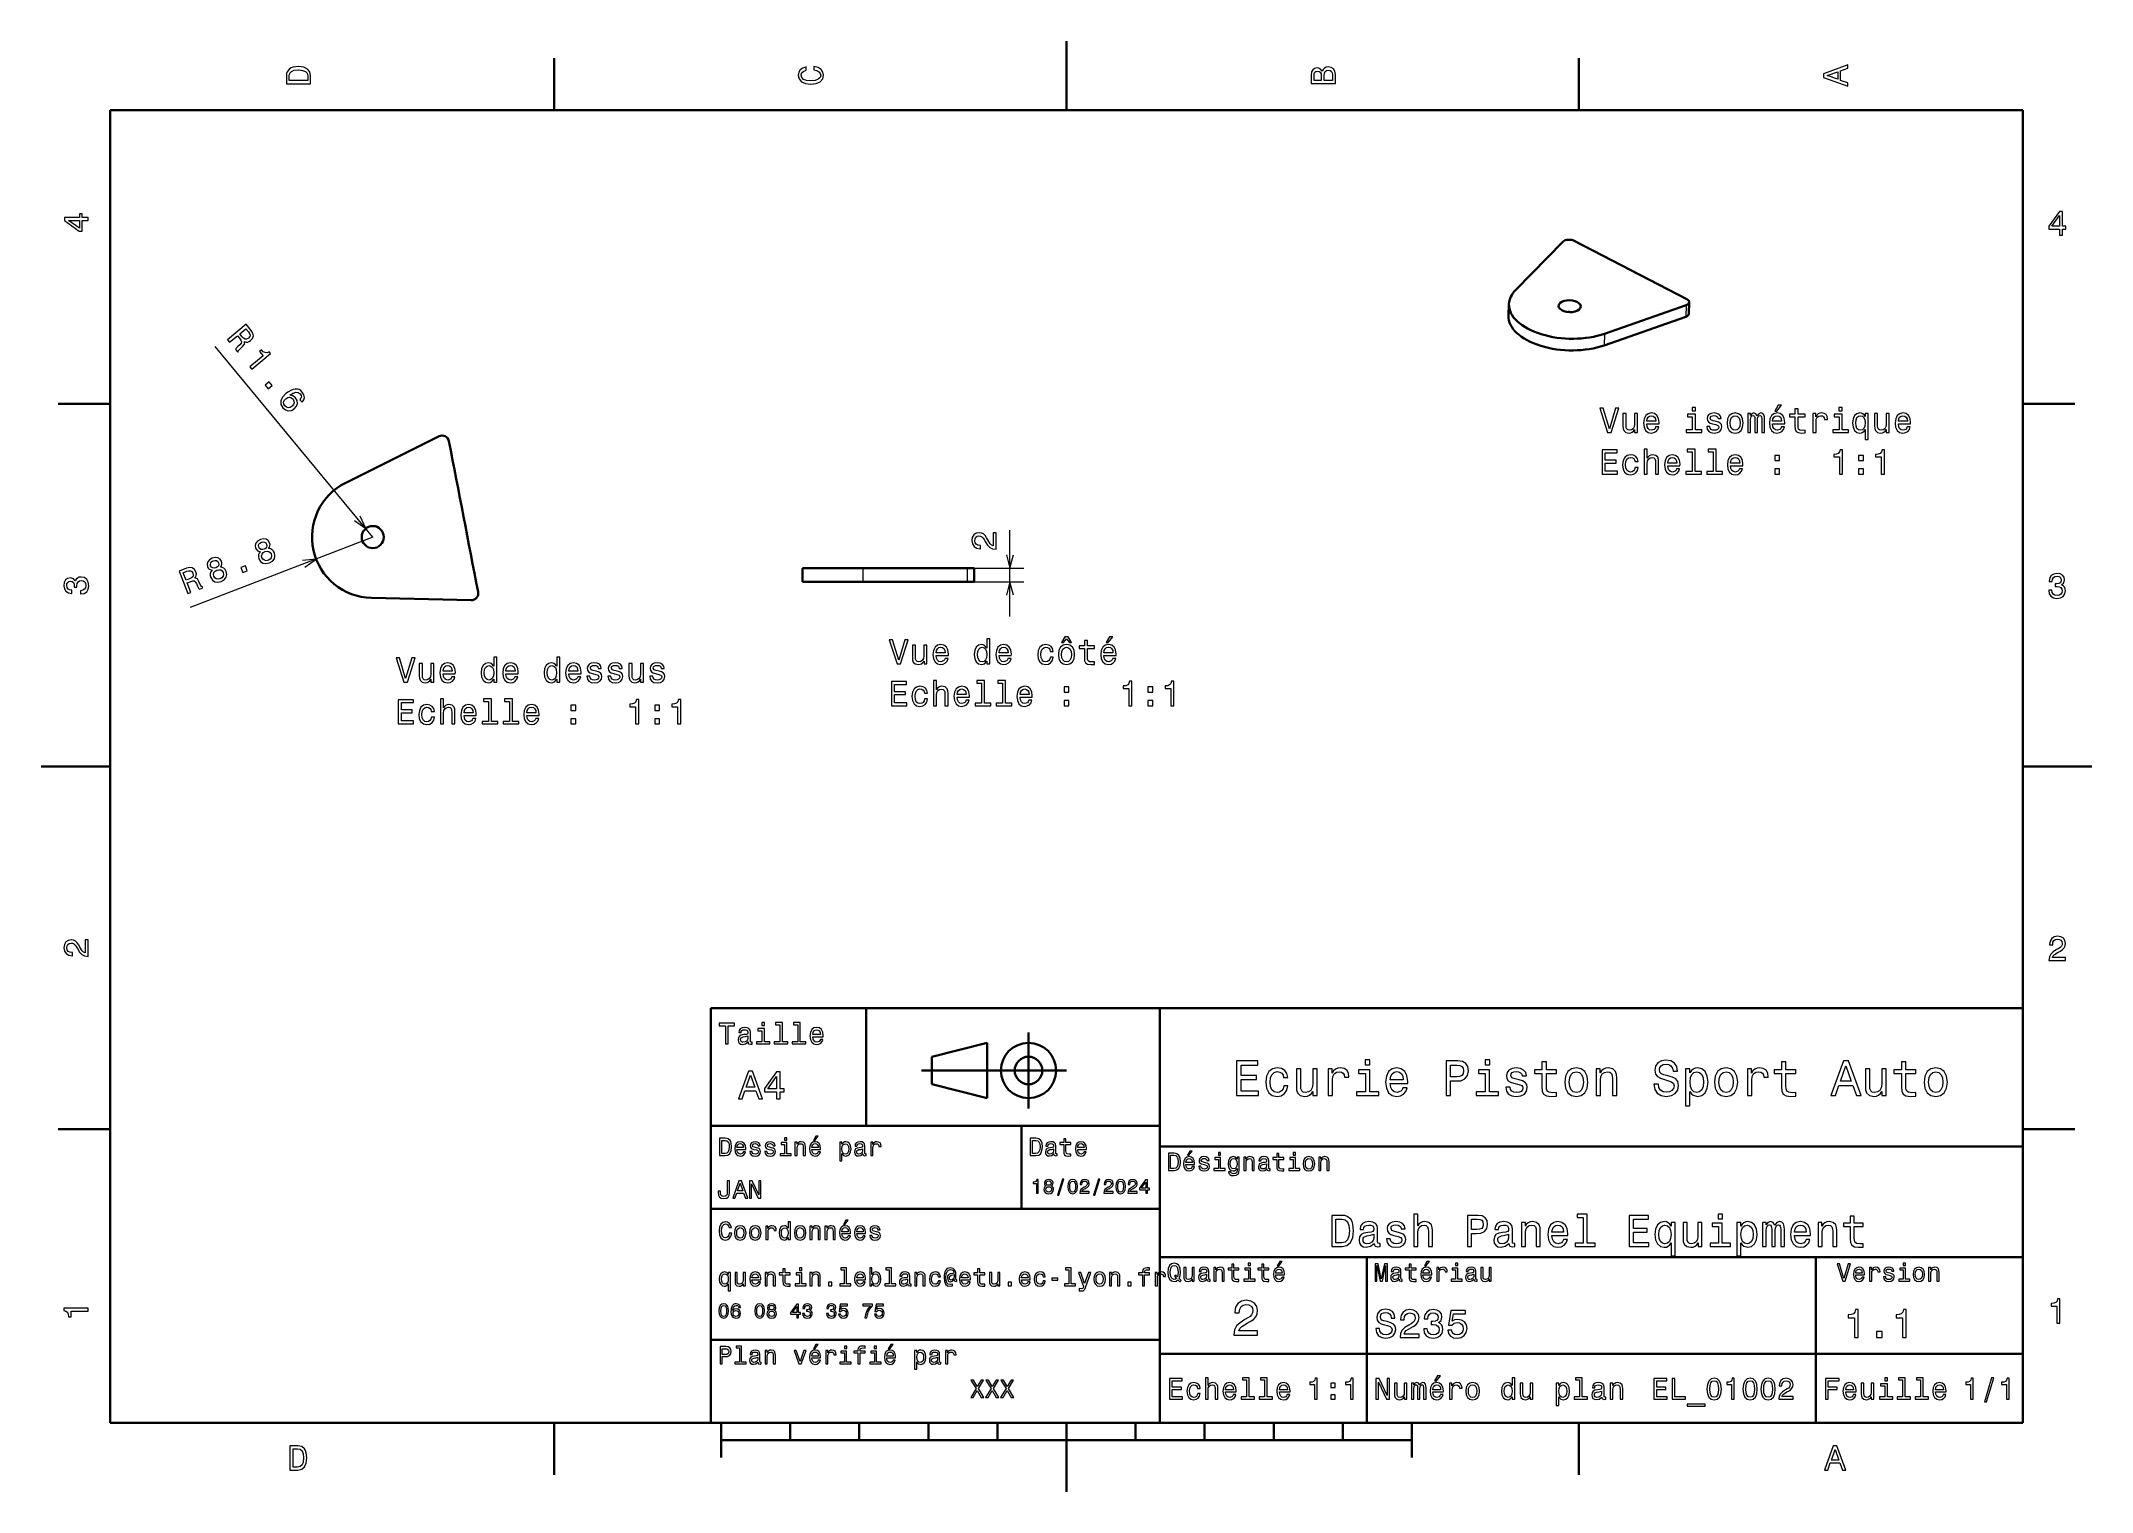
# Model space of a CAD drawing. Extents: x 0 to 297, y 0 to 210.
import ezdxf

# ---------------------------------------------------------------- set-up
doc = ezdxf.new("R2010")
doc.units = 0

msp = doc.modelspace()

# ---------------------------------------------------------------- linework, layer by layer
at = {"color": 7, "lineweight": 35, "ltscale": 0.25}
for p, q in [((148.5, 200), (148.5, 210)), ((10, 105), (0, 105)), ((287, 105), (297, 105)), ((192, 10), (192, 20)), ((148.5, 10), (148.5, 0))]:
    msp.add_line(p, q, dxfattribs=at)
at = {"color": 7, "lineweight": 35, "ltscale": 0.1875}
for p, q in [((74.300003, 200), (74.300003, 207.5)), ((222.699997, 200), (222.699997, 207.5)), ((10, 157.5), (2.5, 157.5)), ((287, 157.5), (294.5, 157.5)), ((10, 52.5), (2.5, 52.5)), ((287, 52.5), (294.5, 52.5)), ((74.300003, 10), (74.300003, 2.5)), ((222.699997, 10), (222.699997, 2.5))]:
    msp.add_line(p, q, dxfattribs=at)
at = {"color": 7, "lineweight": 35}
for p, q in [((287, 200), (10, 200)), ((10, 200), (10, 10)), ((287, 10), (287, 200)), ((97, 10), (97, 70)), ((97, 70), (287, 70)), ((162, 10), (162, 70)), ((287, 70), (287, 10)), ((127.5, 61), (148.5, 61)), ((97, 53), (162, 53)), ((162, 50), (287, 50)), ((97, 41), (162, 41)), ((162, 34), (287, 34)), ((257, 10), (257, 34)), ((97, 22), (162, 22)), ((162, 20), (287, 20)), ((10, 10), (287, 10)), ((97, 10), (287, 10)), ((98.5, 7.5), (198.5, 7.5))]:
    msp.add_line(p, q, dxfattribs=at)
at = {"color": 7, "lineweight": 35, "ltscale": 0.245769}
msp.add_line((213.544556, 173.969009), (220.43808, 180.977814), dxfattribs=at)
at = {"color": 7, "lineweight": 35, "ltscale": 0.460168}
msp.add_line((238.348145, 172.620438), (222.004547, 181.087692), dxfattribs=at)
at = {"color": 7, "lineweight": 35, "ltscale": 0.042246}
for p, q in [((212.573303, 171.928299), (212.514389, 170.239471)), ((238.670471, 172.208755), (238.611542, 170.519928))]:
    msp.add_line(p, q, dxfattribs=at)
at = {"color": 7, "lineweight": 35, "ltscale": 0.313254}
for p, q in [((226.363373, 165.953064), (238.186523, 170.102554)), ((226.422272, 167.641891), (238.245422, 171.791382))]:
    msp.add_line(p, q, dxfattribs=at)
at = {"color": 7, "lineweight": 13, "ltscale": 0.042246}
for p, q in [((238.245422, 171.791382), (238.186523, 170.102554)), ((226.422272, 167.641891), (226.363373, 165.953064))]:
    msp.add_line(p, q, dxfattribs=at)
at = {"color": 7, "lineweight": 13}
for p, q in [((48.047203, 138.194992), (25.20916, 165.795166)), ((48.047203, 138.194992), (21.59684, 128.008438)), ((121.049973, 133.706573), (142.311203, 133.706573)), ((121.049973, 131.706573), (142.311203, 131.706573))]:
    msp.add_line(p, q, dxfattribs=at)
at = {"color": 7, "lineweight": 35, "ltscale": 0.377175}
msp.add_line((44.13166, 146.075897), (57.642906, 152.788818), dxfattribs=at)
at = {"color": 7, "lineweight": 13, "ltscale": 0.311986}
msp.add_line((140.311203, 126.706581), (140.311203, 139.186005), dxfattribs=at)
at = {"color": 7, "lineweight": 35, "ltscale": 0.006409}
for p, q in [((110.506317, 133.706573), (110.249969, 133.706573)), ((110.506317, 131.706573), (110.249969, 131.706573))]:
    msp.add_line(p, q, dxfattribs=at)
at = {"color": 7, "lineweight": 35, "ltscale": 0.05}
for p, q in [((110.249969, 131.706573), (110.249969, 133.706573)), ((135.136948, 133.706573), (135.136948, 131.706573))]:
    msp.add_line(p, q, dxfattribs=at)
at = {"color": 7, "lineweight": 35, "ltscale": 0.213591}
for p, q in [((119.049973, 133.706573), (110.506317, 133.706573)), ((119.049973, 131.706573), (110.506317, 131.706573))]:
    msp.add_line(p, q, dxfattribs=at)
at = {"color": 7, "lineweight": 13, "ltscale": 0.05}
for p, q in [((119.049973, 131.706573), (119.049973, 133.706573)), ((134.136948, 133.706573), (134.136948, 131.706573))]:
    msp.add_line(p, q, dxfattribs=at)
at = {"color": 7, "lineweight": 35, "ltscale": 0.377174}
for p, q in [((119.049973, 133.706573), (134.136948, 133.706573)), ((119.049973, 131.706573), (134.136948, 131.706573))]:
    msp.add_line(p, q, dxfattribs=at)
at = {"color": 7, "lineweight": 35, "ltscale": 0.025}
for p, q in [((135.136948, 133.706573), (134.136948, 133.706573)), ((135.136948, 131.706573), (134.136948, 131.706573))]:
    msp.add_line(p, q, dxfattribs=at)
at = {"color": 7, "lineweight": 35, "ltscale": 0.36131}
msp.add_line((47.846504, 129.397278), (62.295128, 129.067673), dxfattribs=at)
at = {"color": 7, "lineweight": 35, "ltscale": 0.425}
msp.add_line((119.5, 53), (119.5, 70), dxfattribs=at)
at = {"color": 7, "lineweight": 35, "ltscale": 0.275}
msp.add_line((143, 55.5), (143, 66.5), dxfattribs=at)
at = {"color": 7, "lineweight": 35, "ltscale": 0.206155}
for p, q in [((129, 63), (137, 65)), ((137, 57), (129, 59))]:
    msp.add_line(p, q, dxfattribs=at)
at = {"color": 7, "lineweight": 35, "ltscale": 0.1}
msp.add_line((129, 59), (129, 63), dxfattribs=at)
at = {"color": 7, "lineweight": 35, "ltscale": 0.2}
msp.add_line((137, 65), (137, 57), dxfattribs=at)
at = {"color": 7, "lineweight": 35, "ltscale": 0.3}
msp.add_line((142, 41), (142, 53), dxfattribs=at)
at = {"color": 7, "lineweight": 35, "ltscale": 0.35}
msp.add_line((192, 20), (192, 34), dxfattribs=at)
at = {"color": 7, "lineweight": 35, "ltscale": 0.125}
for p, q in [((98.5, 10), (98.5, 5)), ((198.5, 10), (198.5, 5))]:
    msp.add_line(p, q, dxfattribs=at)
at = {"color": 7, "lineweight": 35, "ltscale": 0.0625}
for p, q in [((108.5, 10), (108.5, 7.5)), ((118.5, 10), (118.5, 7.5)), ((128.5, 10), (128.5, 7.5)), ((138.5, 10), (138.5, 7.5)), ((158.5, 10), (158.5, 7.5)), ((168.5, 10), (168.5, 7.5)), ((178.5, 10), (178.5, 7.5)), ((188.5, 10), (188.5, 7.5))]:
    msp.add_line(p, q, dxfattribs=at)
at = {"color": 7, "lineweight": 13}
for points in [[(35.533215, 204.994965), (35.533215, 203.829971), (39.033215, 203.829971), (39.033215, 204.994965), (38.922264, 205.544678), (38.584366, 205.953171), (38.034657, 206.205338), (37.283215, 206.296112), (36.516644, 206.215424), (36.21405, 206.114563), (35.971977, 205.973343), (35.644165, 205.56485), (35.563473, 205.297562)], [(35.951801, 204.959656), (36.027451, 205.342941), (36.259438, 205.605194), (36.672985, 205.761536), (37.283215, 205.811966), (37.873272, 205.756485), (38.286816, 205.600143), (38.533936, 205.332855), (38.614628, 204.959656), (38.614628, 204.298996), (35.951801, 204.298996)], [(111.93206, 205.817017), (112.35569, 205.716141), (112.658287, 205.549713), (112.844887, 205.317734), (112.905403, 205.045395), (112.814629, 204.71759), (112.54229, 204.460388), (112.098488, 204.28891), (111.483215, 204.233429), (110.872986, 204.28891), (110.424141, 204.455338), (110.151802, 204.71254), (110.055984, 205.045395), (110.106415, 205.287476), (110.247627, 205.494247), (110.474571, 205.655624), (110.787247, 205.766571), (110.787247, 206.245682), (110.308144, 206.094391), (109.94503, 205.832138), (109.718086, 205.474075), (109.637398, 205.045395), (109.763474, 204.510818), (110.116501, 204.10231), (110.696472, 203.840057), (111.483215, 203.749283), (112.269958, 203.840057), (112.84993, 204.10231), (113.208, 204.510818), (113.329041, 205.045395), (113.233215, 205.51442), (112.965927, 205.892654), (112.527161, 206.159943), (111.93206, 206.301163)], [(185.542007, 205.630417), (185.249496, 205.983429), (185.052811, 206.074219), (184.81073, 206.104477), (184.432495, 206.03891), (184.160156, 205.842224), (183.993729, 205.524506), (183.933212, 205.080704), (183.933212, 203.835022), (187.433212, 203.835022), (187.433212, 205.151306), (187.36261, 205.620331), (187.155838, 205.968307), (186.828018, 206.185165), (186.384216, 206.260818), (186.08667, 206.215424), (185.839554, 206.094391), (185.65799, 205.897705)], [(185.385666, 204.984879), (185.385666, 204.298996), (184.351807, 204.298996), (184.351807, 205.025223), (184.382065, 205.297562), (184.472839, 205.489197), (184.629181, 205.605194), (184.86116, 205.645538), (185.093155, 205.600143), (185.254532, 205.479111), (185.355408, 205.272339)], [(187.014618, 205.095825), (187.014618, 204.298996), (185.809296, 204.298996), (185.809296, 205.050446), (185.844589, 205.368164), (185.9505, 205.595108), (186.132065, 205.731277), (186.394302, 205.776657), (186.671692, 205.731277), (186.863327, 205.605194), (186.979324, 205.393372)], [(261.633209, 203.466858), (261.633209, 203.930847), (260.604401, 204.298996), (260.604401, 205.695969), (261.633209, 206.064133), (261.633209, 206.538193), (258.128174, 205.257217), (258.128174, 204.742798)], [(260.17572, 204.460388), (258.632477, 205), (260.17572, 205.539627)], [(6.833213, 184.02739), (6.833213, 184.481277), (5.965778, 184.481277), (5.965778, 184.98056), (5.56232, 184.98056), (5.56232, 184.481277), (3.408862, 184.481277), (3.408862, 184.022339), (5.521974, 182.489197), (5.965778, 182.489197), (5.965778, 184.02739)], [(292.277374, 181.916794), (292.731262, 181.916794), (292.731262, 182.784225), (293.23056, 182.784225), (293.23056, 183.187683), (292.731262, 183.187683), (292.731262, 185.341141), (292.272339, 185.341141), (290.739197, 183.228027), (290.739197, 182.784225), (292.277374, 182.784225)], [(291.162842, 183.187683), (292.277374, 184.756134), (292.277374, 183.187683)], [(5.56232, 182.912827), (3.993876, 184.02739), (5.56232, 184.02739)], [(27.000832, 166.76712), (27.299843, 166.405762), (28.438286, 167.347794), (28.743721, 166.978668), (28.95713, 166.697037), (29.044197, 166.481064), (28.993141, 166.281708), (28.796043, 166.053162), (28.462425, 165.744385), (28.252464, 165.531372), (28.155052, 165.372223), (28.492638, 164.964233), (28.566475, 165.02533), (28.601311, 165.204712), (28.777641, 165.402985), (29.190315, 165.790283), (29.458153, 166.123184), (29.485222, 166.296143), (29.443306, 166.497116), (29.669044, 166.422073), (29.895073, 166.425812), (30.123909, 166.49733), (30.349129, 166.644409), (30.630501, 166.968887), (30.746681, 167.326859), (30.682137, 167.705475), (30.443291, 168.09697), (29.69738, 168.998413)], [(30.029427, 167.924713), (30.202232, 167.668396), (30.266655, 167.440231), (30.217476, 167.222794), (30.032707, 167.010986), (29.7752, 166.863373), (29.552391, 166.855759), (29.334557, 166.976624), (29.112572, 167.205322), (28.768562, 167.621078), (29.666115, 168.36377)], [(30.232933, 162.861069), (30.525505, 162.507492), (33.241478, 164.754852), (33.02285, 165.019073), (32.727959, 164.892883), (32.452904, 164.90094), (32.182823, 165.037476), (31.907402, 165.307068), (31.631523, 165.078796), (32.152367, 164.449341)], [(32.450722, 160.180847), (32.894402, 159.644638), (33.473351, 160.123688), (33.029655, 160.659897)], [(37.795906, 157.731888), (38.049538, 158.066147), (38.141212, 158.430008), (38.070229, 158.816406), (37.837807, 159.200119), (37.620918, 159.40686), (37.383125, 159.54393), (37.117989, 159.61911), (36.824852, 159.625305), (36.514702, 159.565033), (36.183632, 159.435104), (35.831673, 159.235504), (35.473, 158.964905), (34.972694, 158.446198), (34.730034, 157.924652), (34.743126, 157.41835), (35.008766, 156.931198), (35.390572, 156.612183), (35.811104, 156.475754), (36.252953, 156.527176), (36.672844, 156.763336), (36.987312, 157.134827), (37.12307, 157.548264), (37.073524, 157.972031), (36.85276, 158.365402), (36.469612, 158.670227), (36.019875, 158.762833), (36.495506, 159.058212), (36.905342, 159.187866), (37.245506, 159.14859), (37.526299, 158.935822), (37.655968, 158.71582), (37.696541, 158.500641), (37.640938, 158.290985), (37.500114, 158.089355)], [(36.357094, 157.137024), (36.076942, 156.977203), (35.800423, 156.931671), (35.531395, 157.003632), (35.312492, 157.189087), (35.161659, 157.45047), (35.137428, 157.724991), (35.230705, 157.992004), (35.446556, 158.229523), (35.719612, 158.389999), (35.992241, 158.432312), (36.256706, 158.350037), (36.498787, 158.144501), (36.629662, 157.899323), (36.655235, 157.639008), (36.56263, 157.379089)], [(227.987289, 156.867203), (227.109756, 153.886642), (226.207031, 156.867203), (225.727921, 156.867203), (226.857605, 153.362152), (227.361923, 153.362152), (228.466385, 156.867203)], [(231.189728, 156.070358), (230.745926, 156.070358), (230.745926, 154.506958), (230.695496, 154.14386), (230.54924, 153.881607), (230.322296, 153.720215), (230.02475, 153.669785), (229.78772, 153.710129), (229.636414, 153.831177), (229.55069, 154.037949), (229.530518, 154.330444), (229.530518, 156.070358), (229.0867, 156.070358), (229.0867, 154.2901), (229.101837, 153.932037), (229.197662, 153.634491), (229.490173, 153.362152), (229.959183, 153.266327), (230.211349, 153.301636), (230.428207, 153.39241), (230.614807, 153.548752), (230.766098, 153.775696), (230.766098, 153.362152), (231.189728, 153.362152)], [(232.526184, 154.587662), (234.301407, 154.587662), (234.306442, 154.794434), (234.225754, 155.374405), (234.00386, 155.808121), (233.650833, 156.070358), (233.181808, 156.166183), (232.72287, 156.065323), (232.369843, 155.782898), (232.142899, 155.323975), (232.06221, 154.718781), (232.137863, 154.098465), (232.364807, 153.644577), (232.712784, 153.362152), (233.166687, 153.266327), (233.560059, 153.331894), (233.882813, 153.503357), (234.119843, 153.775696), (234.256012, 154.138809), (233.817261, 154.138809), (233.726471, 153.937073), (233.595352, 153.785782), (233.222153, 153.664749), (232.934692, 153.720215), (232.717834, 153.896729), (232.576614, 154.184204), (232.526184, 154.572525)], [(232.526184, 154.960861), (232.581665, 155.308838), (232.717834, 155.56604), (232.924606, 155.722382), (233.196945, 155.777863), (233.464233, 155.722382), (233.671005, 155.56604), (233.797089, 155.308838), (233.842468, 154.960861)], [(239.566528, 153.735352), (239.566528, 155.979584), (238.426758, 155.979584), (238.426758, 155.601349), (239.122726, 155.601349), (239.122726, 153.735352), (238.214951, 153.735352), (238.214951, 153.362152), (240.484406, 153.362152), (240.484406, 153.735352)], [(239.581665, 156.983185), (239.11264, 156.983185), (239.11264, 156.478867), (239.581665, 156.478867)], [(242.572296, 154.940689), (242.143631, 155.04155), (241.825897, 155.157547), (241.720001, 155.394577), (241.750259, 155.561005), (241.856155, 155.682037), (242.027634, 155.75769), (242.27475, 155.787949), (242.51178, 155.75769), (242.69838, 155.666901), (242.819412, 155.530746), (242.869843, 155.349182), (243.303574, 155.349182), (243.303574, 155.359268), (243.227921, 155.687073), (243.021149, 155.94429), (242.69838, 156.105667), (242.27475, 156.166183), (241.846069, 156.105667), (241.533386, 155.93924), (241.3367, 155.692123), (241.276184, 155.37944), (241.321579, 155.076843), (241.462784, 154.865036), (241.694778, 154.71373), (242.032669, 154.607834), (242.526917, 154.486786), (242.829498, 154.360718), (242.910187, 154.259842), (242.94046, 154.108551), (242.895065, 153.921951), (242.774033, 153.780746), (242.577347, 153.689957), (242.315094, 153.659698), (242.03772, 153.689957), (241.835983, 153.795868), (241.699829, 153.967346), (241.644348, 154.204376), (241.215668, 154.204376), (241.28627, 153.800919), (241.493042, 153.508408), (241.820862, 153.331894), (242.27475, 153.266327), (242.74881, 153.331894), (243.096802, 153.508408), (243.308609, 153.790833), (243.384262, 154.158981), (243.328781, 154.4767), (243.17244, 154.693558), (242.915237, 154.834778)], [(244.150833, 154.71373), (244.231522, 154.098465), (244.463501, 153.644577), (244.831665, 153.362152), (245.325897, 153.266327), (245.815094, 153.362152), (246.183258, 153.639526), (246.415237, 154.093414), (246.500977, 154.71373), (246.415237, 155.32901), (246.183258, 155.787949), (245.815094, 156.065323), (245.325897, 156.166183), (244.831665, 156.065323), (244.463501, 155.782898), (244.231522, 155.32901)], [(244.604721, 154.718781), (244.650116, 155.172668), (244.791321, 155.500488), (245.018265, 155.702209), (245.325897, 155.772812), (245.628494, 155.702209), (245.855438, 155.505524), (245.996643, 155.172668), (246.047089, 154.718781), (245.996643, 154.259842), (245.855438, 153.926987), (245.628494, 153.725266), (245.325897, 153.659698), (245.018265, 153.725266), (244.791321, 153.926987), (244.650116, 154.259842)], [(247.141464, 153.362152), (247.549973, 153.362152), (247.549973, 155.172668), (247.57518, 155.445007), (247.650833, 155.641693), (247.76683, 155.75769), (247.918121, 155.80307), (248.039154, 155.762726), (248.119843, 155.661865), (248.160202, 155.490387), (248.175323, 155.263443), (248.175323, 153.362152), (248.558609, 153.362152), (248.558609, 155.172668), (248.583832, 155.439957), (248.65947, 155.636642), (248.780518, 155.75769), (248.931808, 155.80307), (249.052841, 155.762726), (249.133545, 155.661865), (249.183975, 155.263443), (249.183975, 153.362152), (249.592468, 153.362152), (249.592468, 155.233185), (249.567261, 155.621521), (249.486572, 155.919067), (249.32518, 156.100632), (249.062927, 156.166183), (248.755295, 156.065323), (248.518265, 155.772812), (248.331665, 156.060272), (248.018982, 156.166183), (247.731522, 156.065323), (247.534836, 155.782898), (247.534836, 156.070358), (247.141464, 156.070358)], [(250.742325, 154.587662), (252.517548, 154.587662), (252.522583, 154.794434), (252.441895, 155.374405), (252.220001, 155.808121), (251.866974, 156.070358), (251.397949, 156.166183), (250.939011, 156.065323), (250.585983, 155.782898), (250.359039, 155.323975), (250.278351, 154.718781), (250.354004, 154.098465), (250.580948, 153.644577), (250.928925, 153.362152), (251.382813, 153.266327), (251.776184, 153.331894), (252.098953, 153.503357), (252.335983, 153.775696), (252.472153, 154.138809), (252.033386, 154.138809), (251.942612, 153.937073), (251.811493, 153.785782), (251.438293, 153.664749), (251.150833, 153.720215), (250.933975, 153.896729), (250.792755, 154.184204), (250.742325, 154.572525)], [(250.742325, 154.960861), (250.797806, 155.308838), (250.933975, 155.56604), (251.140747, 155.722382), (251.413086, 155.777863), (251.680374, 155.722382), (251.887146, 155.56604), (252.013214, 155.308838), (252.058609, 154.960861)], [(251.049957, 156.438522), (251.347519, 156.438522), (252.048523, 157.295868), (251.554291, 157.295868)], [(253.985123, 155.601349), (253.985123, 154.24472), (254.015381, 153.805954), (254.156586, 153.503357), (254.439011, 153.326843), (254.918121, 153.266327), (255.442612, 153.29155), (255.442612, 153.674835), (255.059326, 153.644577), (254.711349, 153.684921), (254.52475, 153.811005), (254.444061, 154.022812), (254.428925, 154.320358), (254.428925, 155.601349), (255.442612, 155.601349), (255.442612, 155.979584), (254.428925, 155.979584), (254.428925, 156.771378), (253.985123, 156.771378), (253.985123, 155.979584), (253.218552, 155.979584), (253.218552, 155.601349)], [(256.592468, 153.362152), (257.036285, 153.362152), (257.036285, 154.910416), (257.081665, 155.283615), (257.217834, 155.550919), (257.439728, 155.712296), (257.737274, 155.767776), (257.959198, 155.732468), (258.12561, 155.631607), (258.226471, 155.460129), (258.26178, 155.228149), (258.710632, 155.228149), (258.650116, 155.636642), (258.483673, 155.929153), (258.206299, 156.105667), (257.828064, 156.166183), (257.570862, 156.125839), (257.348969, 156.024979), (257.152283, 155.8535), (256.995941, 155.621521), (256.995941, 156.070358), (256.592468, 156.070358)], [(260.818695, 153.735352), (260.818695, 155.979584), (259.678925, 155.979584), (259.678925, 155.601349), (260.374878, 155.601349), (260.374878, 153.735352), (259.467102, 153.735352), (259.467102, 153.362152), (261.736572, 153.362152), (261.736572, 153.735352)], [(260.833832, 156.983185), (260.364807, 156.983185), (260.364807, 156.478867), (260.833832, 156.478867)], [(264.162354, 155.651779), (264.006012, 155.878723), (263.829498, 156.0401), (263.622742, 156.13089), (263.385681, 156.166183), (262.957031, 156.065323), (262.624176, 155.782898), (262.407318, 155.32901), (262.331665, 154.718781), (262.407318, 154.1035), (262.624176, 153.649612), (262.957031, 153.362152), (263.385681, 153.266327), (263.622742, 153.296585), (263.824463, 153.382324), (264.000977, 153.538666), (264.162354, 153.775696), (264.162354, 152.313156), (264.606171, 152.313156), (264.606171, 156.070358), (264.162354, 156.070358)], [(262.785553, 154.718781), (262.830933, 155.167633), (262.972168, 155.495438), (263.18396, 155.697174), (263.461334, 155.767776), (263.753845, 155.697174), (263.975769, 155.500488), (264.106873, 155.172668), (264.157318, 154.718781), (264.106873, 154.259842), (263.975769, 153.932037), (263.753845, 153.730301), (263.461334, 153.664749), (263.18396, 153.730301), (262.972168, 153.932037), (262.830933, 154.264893)], [(267.622009, 156.070358), (267.178192, 156.070358), (267.178192, 154.506958), (267.127777, 154.14386), (266.981506, 153.881607), (266.754578, 153.720215), (266.457031, 153.669785), (266.220001, 153.710129), (266.068695, 153.831177), (265.982971, 154.037949), (265.962769, 154.330444), (265.962769, 156.070358), (265.518982, 156.070358), (265.518982, 154.2901), (265.534119, 153.932037), (265.629944, 153.634491), (265.922424, 153.362152), (266.391449, 153.266327), (266.643616, 153.301636), (266.860474, 153.39241), (267.047089, 153.548752), (267.198364, 153.775696), (267.198364, 153.362152), (267.622009, 153.362152)], [(268.958466, 154.587662), (270.733673, 154.587662), (270.738708, 154.794434), (270.65802, 155.374405), (270.436127, 155.808121), (270.083099, 156.070358), (269.614075, 156.166183), (269.155151, 156.065323), (268.802124, 155.782898), (268.575165, 155.323975), (268.494476, 154.718781), (268.570129, 154.098465), (268.797089, 153.644577), (269.14505, 153.362152), (269.598938, 153.266327), (269.99231, 153.331894), (270.315094, 153.503357), (270.552124, 153.775696), (270.688293, 154.138809), (270.249512, 154.138809), (270.158752, 153.937073), (270.027618, 153.785782), (269.654419, 153.664749), (269.366974, 153.720215), (269.150116, 153.896729), (269.008881, 154.184204), (268.958466, 154.572525)], [(268.958466, 154.960861), (269.013947, 155.308838), (269.150116, 155.56604), (269.356873, 155.722382), (269.629211, 155.777863), (269.896515, 155.722382), (270.103271, 155.56604), (270.22937, 155.308838), (270.27475, 154.960861)], [(226.05069, 147.315323), (228.269699, 147.315323), (228.269699, 147.738953), (226.514664, 147.738953), (226.514664, 148.924118), (228.078064, 148.924118), (228.078064, 149.342697), (226.514664, 149.342697), (226.514664, 150.391693), (228.229355, 150.391693), (228.229355, 150.815323), (226.05069, 150.815323)], [(230.826614, 149.125839), (231.265381, 149.125839), (231.174606, 149.529297), (230.957748, 149.847031), (230.619843, 150.043716), (230.181091, 150.119354), (229.696945, 150.018494), (229.328781, 149.736069), (229.096802, 149.277145), (229.016098, 148.661865), (229.091751, 148.051636), (229.318695, 147.597748), (229.676758, 147.315323), (230.165955, 147.219498), (230.59967, 147.295151), (230.937576, 147.506958), (231.169556, 147.839813), (231.270432, 148.283615), (230.846802, 148.283615), (230.771149, 148.001205), (230.629929, 147.789383), (230.428207, 147.658264), (230.181091, 147.61792), (229.873459, 147.683472), (229.65155, 147.885208), (229.515381, 148.213013), (229.469986, 148.677002), (229.515381, 149.13089), (229.656586, 149.458694), (229.883545, 149.660431), (230.181091, 149.731033), (230.443329, 149.685638), (230.640015, 149.569641), (230.771149, 149.378006)], [(232.137863, 147.315323), (232.581665, 147.315323), (232.581665, 148.878723), (232.62706, 149.236786), (232.7733, 149.499039), (233.000259, 149.660431), (233.302841, 149.720947), (233.544922, 149.670517), (233.696213, 149.534348), (233.771866, 149.307404), (233.797089, 149.004807), (233.797089, 147.315323), (234.240891, 147.315323), (234.240891, 149.095581), (234.220718, 149.453644), (234.129929, 149.751205), (233.832382, 150.023529), (233.368408, 150.119354), (233.116241, 150.084061), (232.899384, 149.988235), (232.717834, 149.836929), (232.581665, 149.630157), (232.581665, 150.936356), (232.137863, 150.936356)], [(235.56221, 148.540833), (237.337433, 148.540833), (237.342468, 148.747604), (237.26178, 149.327576), (237.039871, 149.761292), (236.686859, 150.023529), (236.217834, 150.119354), (235.758896, 150.018494), (235.405869, 149.736069), (235.178925, 149.277145), (235.098236, 148.671951), (235.173889, 148.051636), (235.400833, 147.597748), (235.74881, 147.315323), (236.202698, 147.219498), (236.596069, 147.285065), (236.918839, 147.456528), (237.155869, 147.728867), (237.292038, 148.09198), (236.853271, 148.09198), (236.762497, 147.890244), (236.631378, 147.738953), (236.258179, 147.61792), (235.970718, 147.673386), (235.75386, 147.849899), (235.61264, 148.137375), (235.56221, 148.525696)], [(235.56221, 148.914032), (235.617691, 149.262009), (235.75386, 149.519211), (235.960632, 149.675552), (236.232956, 149.731033), (236.500259, 149.675552), (236.707031, 149.519211), (236.833099, 149.262009), (236.878494, 148.914032)], [(239.092468, 150.563156), (239.092468, 147.688522), (238.179642, 147.688522), (238.179642, 147.315323), (240.444061, 147.315323), (240.444061, 147.688522), (239.53627, 147.688522), (239.53627, 150.936356), (238.3965, 150.936356), (238.3965, 150.563156)], [(242.128494, 150.563156), (242.128494, 147.688522), (241.215668, 147.688522), (241.215668, 147.315323), (243.480072, 147.315323), (243.480072, 147.688522), (242.572296, 147.688522), (242.572296, 150.936356), (241.432526, 150.936356), (241.432526, 150.563156)], [(244.670288, 148.540833), (246.445496, 148.540833), (246.450546, 148.747604), (246.369843, 149.327576), (246.147949, 149.761292), (245.794922, 150.023529), (245.325897, 150.119354), (244.866974, 150.018494), (244.513947, 149.736069), (244.287003, 149.277145), (244.206299, 148.671951), (244.281952, 148.051636), (244.508896, 147.597748), (244.856888, 147.315323), (245.310776, 147.219498), (245.704147, 147.285065), (246.026917, 147.456528), (246.263947, 147.728867), (246.400116, 148.09198), (245.961349, 148.09198), (245.870575, 147.890244), (245.739441, 147.738953), (245.366241, 147.61792), (245.078781, 147.673386), (244.861923, 147.849899), (244.720718, 148.137375), (244.670288, 148.525696)], [(244.670288, 148.914032), (244.725754, 149.262009), (244.861923, 149.519211), (245.068695, 149.675552), (245.341034, 149.731033), (245.608322, 149.675552), (245.815094, 149.519211), (245.941177, 149.262009), (245.986572, 148.914032)], [(251.049957, 149.272095), (251.745926, 149.272095), (251.745926, 150.023529), (251.049957, 150.023529)], [(260.415222, 147.315323), (260.874176, 147.315323), (260.874176, 150.840546), (260.531219, 150.840546), (260.44046, 150.532898), (260.258911, 150.326126), (259.981506, 150.205093), (259.598236, 150.164749), (259.598236, 149.806671), (260.415222, 149.806671)], [(263.194061, 149.272095), (263.890015, 149.272095), (263.890015, 150.023529), (263.194061, 150.023529)], [(266.487274, 147.315323), (266.946228, 147.315323), (266.946228, 150.840546), (266.603271, 150.840546), (266.512512, 150.532898), (266.330933, 150.326126), (266.053558, 150.205093), (265.670288, 150.164749), (265.670288, 149.806671), (266.487274, 149.806671)], [(251.049957, 147.315323), (251.745926, 147.315323), (251.745926, 148.066757), (251.049957, 148.066757)], [(263.194061, 147.315323), (263.890015, 147.315323), (263.890015, 148.066757), (263.194061, 148.066757)], [(31.772408, 136.091644), (31.583122, 135.867432), (31.489098, 135.620453), (31.474373, 135.349976), (31.548363, 135.059616), (31.784966, 134.669754), (32.126518, 134.428406), (32.559242, 134.357254), (33.070091, 134.462128), (33.51461, 134.725189), (33.787834, 135.068207), (33.879265, 135.476318), (33.797966, 135.92598), (33.653374, 136.189148), (33.465736, 136.381699), (33.225624, 136.5), (32.939552, 136.541138), (33.084312, 136.726593), (33.156273, 136.932648), (33.16378, 137.151718), (33.103203, 137.393188), (32.899223, 137.698349), (32.598244, 137.890472), (32.211159, 137.94136), (31.76693, 137.845947), (31.368736, 137.616928), (31.115761, 137.31955), (31.016716, 136.973358), (31.074806, 136.612015), (31.187141, 136.390472), (31.339653, 136.233032)], [(31.5364, 136.746552), (31.494301, 136.968124), (31.545631, 137.171646), (31.686394, 137.339355), (31.911919, 137.469437), (32.161736, 137.5224), (32.378639, 137.492447), (32.553215, 137.375946), (32.675316, 137.185181), (32.714516, 136.957077), (32.665001, 136.748856), (32.527855, 136.571747), (32.305229, 136.448181), (32.050713, 136.393387), (31.831993, 136.428055), (31.655602, 136.549271)], [(138.311203, 136.437454), (138.311203, 138.843063), (137.877487, 138.843063), (137.877487, 136.941772), (137.640457, 137.047684), (137.443771, 137.229233), (137.085693, 137.789032), (136.934402, 138.086578), (136.717545, 138.419434), (136.465378, 138.656464), (136.167831, 138.792633), (135.829941, 138.843063), (135.406311, 138.757339), (135.073456, 138.520294), (134.861633, 138.157196), (134.78598, 137.688171), (134.871719, 137.204025), (135.108749, 136.835861), (135.487, 136.598831), (135.986282, 136.518143), (136.056885, 136.518143), (136.056885, 136.977081), (136.016541, 136.977081), (135.673599, 137.022461), (135.421432, 137.15863), (135.260056, 137.375488), (135.204575, 137.662949), (135.255005, 137.95546), (135.381088, 138.172318), (135.577774, 138.313522), (135.82489, 138.363968), (136.056885, 138.328659), (136.253571, 138.232834), (136.425034, 138.071457), (136.57634, 137.849548), (136.737717, 137.552002), (137.0504, 137.05777), (137.383255, 136.709778), (137.786713, 136.503006), (138.296066, 136.437454)], [(21.245171, 130.01619), (21.682854, 130.184753), (21.151787, 131.56369), (21.598885, 131.73587), (21.933769, 131.848633), (22.166222, 131.862488), (22.338982, 131.750687), (22.492973, 131.491135), (22.679634, 131.07663), (22.814812, 130.809845), (22.934715, 130.66687), (23.428871, 130.857178), (23.394447, 130.946594), (23.235451, 131.036697), (23.103554, 131.266922), (22.867607, 131.781342), (22.637169, 132.141144), (22.481789, 132.221817), (22.277931, 132.245987), (22.420876, 132.436142), (22.489204, 132.651611), (22.494179, 132.891312), (22.426353, 133.151627), (22.208214, 133.521576), (21.905769, 133.745575), (21.526283, 133.804779), (21.079155, 133.70285), (19.987305, 133.282349)], [(24.799599, 133.406281), (24.610313, 133.182068), (24.516289, 132.935089), (24.501564, 132.664597), (24.575554, 132.374237), (24.812157, 131.98439), (25.153709, 131.743027), (25.586433, 131.67189), (26.097282, 131.776749), (26.541801, 132.039825), (26.815025, 132.382828), (26.906456, 132.790939), (26.825157, 133.240616), (26.680565, 133.503784), (26.492928, 133.69632), (26.252815, 133.814621), (25.966743, 133.855774), (26.111504, 134.041229), (26.183464, 134.247284), (26.190971, 134.466339), (26.130394, 134.707825), (25.926414, 135.01297), (25.625435, 135.205109), (25.23835, 135.255981), (24.794121, 135.160568), (24.395927, 134.931549), (24.142952, 134.634171), (24.043907, 134.287979), (24.101997, 133.926651), (24.214333, 133.705109), (24.366844, 133.547668)], [(24.563591, 134.061188), (24.521492, 134.282761), (24.572823, 134.486267), (24.713585, 134.653976), (24.93911, 134.784058), (25.188927, 134.837036), (25.40583, 134.807083), (25.580406, 134.690567), (25.702507, 134.499802), (25.741707, 134.271713), (25.692192, 134.063492), (25.555046, 133.886368), (25.33242, 133.762802), (25.077904, 133.708008), (24.859184, 133.742676), (24.682793, 133.863892)], [(29.22271, 133.088501), (29.872169, 133.338623), (29.602119, 134.039856), (28.952644, 133.789734)], [(31.996544, 135.243027), (31.942833, 135.508774), (32.006813, 135.749588), (32.171471, 135.953506), (32.437538, 136.104614), (32.731529, 136.169189), (32.990425, 136.128387), (33.199409, 135.992706), (33.342537, 135.761398), (33.398781, 135.475006), (33.340233, 135.220078), (33.179207, 135.006744), (32.917854, 134.857452), (32.619164, 134.791061), (32.356621, 134.841278), (32.142204, 134.991089)], [(5.73379, 129.979111), (5.769093, 129.979111), (6.253242, 130.059799), (6.616354, 130.296829), (6.848343, 130.670029), (6.934078, 131.164276), (6.848343, 131.688766), (6.626441, 132.082138), (6.273415, 132.334305), (5.819525, 132.425079), (5.521974, 132.384735), (5.279899, 132.273788), (5.0933, 132.092224), (4.957133, 131.850143), (4.684798, 132.177963), (4.251081, 132.293961), (3.857709, 132.218307), (3.560158, 132.00145), (3.373559, 131.648422), (3.307997, 131.164276), (3.388689, 130.710388), (3.610591, 130.362396), (3.963617, 130.135452), (4.432637, 130.059799), (4.46794, 130.059799), (4.46794, 130.508652), (4.145173, 130.548996), (3.913184, 130.680115), (3.771974, 130.891937), (3.721542, 131.189484), (3.761888, 131.451736), (3.867795, 131.643372), (4.039265, 131.759369), (4.271254, 131.804764), (4.518372, 131.759369), (4.684798, 131.638336), (4.785663, 131.426514), (4.815922, 131.139053), (4.810879, 130.942368), (5.209294, 130.942368), (5.199208, 131.189484), (5.244596, 131.507217), (5.365634, 131.744247), (5.56232, 131.885452), (5.819525, 131.935883), (6.112032, 131.880417), (6.328891, 131.734161), (6.465058, 131.502167), (6.510447, 131.194534), (6.460014, 130.876801), (6.308718, 130.644821), (6.066643, 130.498566), (5.73379, 130.443085)], [(21.110863, 133.255692), (21.408821, 133.338013), (21.645622, 133.326523), (21.836128, 133.210739), (21.978172, 132.968216), (22.036232, 132.677124), (21.972603, 132.46347), (21.788734, 132.29538), (21.501305, 132.157654), (20.997734, 131.96373), (20.579048, 133.050873)], [(25.023735, 132.557648), (24.970024, 132.823395), (25.034004, 133.064209), (25.198662, 133.268143), (25.464729, 133.41925), (25.75872, 133.483826), (26.017616, 133.443024), (26.226601, 133.307327), (26.369728, 133.076019), (26.425972, 132.789642), (26.367424, 132.534714), (26.206398, 132.321381), (25.945045, 132.172073), (25.646355, 132.105682), (25.383812, 132.155899), (25.169395, 132.30571)], [(290.729126, 130.51622), (290.729126, 130.480911), (290.809814, 129.996765), (291.046844, 129.633652), (291.420044, 129.401657), (291.914276, 129.315933), (292.438782, 129.401657), (292.832153, 129.623566), (293.08429, 129.976593), (293.175079, 130.430481), (293.134735, 130.728027), (293.023773, 130.970108), (292.842224, 131.156708), (292.600159, 131.292877), (292.927948, 131.565216), (293.043945, 131.998932), (292.968292, 132.392303), (292.751434, 132.68985), (292.398407, 132.87645), (291.914276, 132.942017), (291.460388, 132.861313), (291.112396, 132.63942), (290.885468, 132.286392), (290.809814, 131.817368), (290.809814, 131.782074), (291.258636, 131.782074), (291.299011, 132.104828), (291.430115, 132.336823), (291.641937, 132.478027), (291.939484, 132.528473), (292.201721, 132.488113), (292.393372, 132.382217), (292.509369, 132.210739), (292.554749, 131.97876), (292.509369, 131.731628), (292.388336, 131.565216), (292.176514, 131.46434), (291.889069, 131.434082), (291.692383, 131.439133), (291.692383, 131.04071), (291.939484, 131.050797), (292.257202, 131.005417), (292.494232, 130.884369), (292.635468, 130.687683), (292.685883, 130.430481), (292.630402, 130.13797), (292.484161, 129.921112), (292.252167, 129.784943), (291.944519, 129.739563), (291.626801, 129.789993), (291.394806, 129.941284), (291.248566, 130.183365), (291.193085, 130.51622)], [(125.088997, 123.354996), (124.211479, 120.374451), (123.308739, 123.354996), (122.829636, 123.354996), (123.95932, 119.849953), (124.463638, 119.849953), (125.568108, 123.354996)], [(128.291443, 122.558167), (127.847641, 122.558167), (127.847641, 120.994766), (127.797211, 120.631653), (127.650955, 120.369408), (127.424011, 120.208023), (127.126465, 120.157593), (126.889435, 120.197937), (126.738136, 120.31897), (126.652397, 120.525742), (126.632225, 120.818253), (126.632225, 122.558167), (126.188423, 122.558167), (126.188423, 120.777908), (126.203552, 120.419838), (126.299377, 120.122284), (126.591881, 119.849953), (127.060898, 119.754135), (127.313065, 119.789436), (127.529922, 119.880211), (127.716522, 120.036552), (127.867821, 120.263496), (127.867821, 119.849953), (128.291443, 119.849953)], [(129.627899, 121.075455), (131.403122, 121.075455), (131.408157, 121.282227), (131.327469, 121.862198), (131.105576, 122.295921), (130.752548, 122.558167), (130.283524, 122.653984), (129.824585, 122.553123), (129.471558, 122.270699), (129.244614, 121.811768), (129.163925, 121.206581), (129.239578, 120.586266), (129.466522, 120.13237), (129.814499, 119.849953), (130.268402, 119.754135), (130.661774, 119.819695), (130.984528, 119.991165), (131.221558, 120.263496), (131.357727, 120.62661), (130.918976, 120.62661), (130.828186, 120.424881), (130.697067, 120.273582), (130.323868, 120.15255), (130.036407, 120.208023), (129.81955, 120.384537), (129.678329, 120.671997), (129.627899, 121.060326)], [(129.627899, 121.448654), (129.68338, 121.796638), (129.81955, 122.053841), (130.026321, 122.210182), (130.29866, 122.265656), (130.565948, 122.210182), (130.77272, 122.053841), (130.898804, 121.796638), (130.944183, 121.448654)], [(136.975891, 120.268539), (136.975891, 119.849953), (137.419693, 119.849953), (137.419693, 123.470993), (136.980927, 123.470993), (136.980927, 122.144623), (136.643036, 122.527908), (136.436264, 122.618683), (136.199234, 122.653984), (135.770554, 122.553123), (135.437698, 122.270699), (135.22084, 121.816811), (135.145203, 121.206581), (135.22084, 120.596352), (135.437698, 120.137413), (135.770554, 119.849953), (136.199234, 119.754135), (136.436264, 119.789436), (136.648071, 119.880211)], [(136.274872, 122.255569), (136.567383, 122.184967), (136.789291, 121.988281), (136.92041, 121.660469), (136.97084, 121.206581), (136.92041, 120.74765), (136.789291, 120.419838), (136.567383, 120.218109), (136.274872, 120.15255), (135.997498, 120.218109), (135.78569, 120.419838), (135.64447, 120.752693), (135.599091, 121.206581), (135.64447, 121.655426), (135.78569, 121.983238), (135.997498, 122.184967)], [(138.735977, 121.075455), (140.511185, 121.075455), (140.516235, 121.282227), (140.435547, 121.862198), (140.213638, 122.295921), (139.860611, 122.558167), (139.391602, 122.653984), (138.932663, 122.553123), (138.579636, 122.270699), (138.352692, 121.811768), (138.272003, 121.206581), (138.347641, 120.586266), (138.574585, 120.13237), (138.922577, 119.849953), (139.376465, 119.754135), (139.769836, 119.819695), (140.092606, 119.991165), (140.329636, 120.263496), (140.465805, 120.62661), (140.027039, 120.62661), (139.936264, 120.424881), (139.805145, 120.273582), (139.431946, 120.15255), (139.14447, 120.208023), (138.927612, 120.384537), (138.786407, 120.671997), (138.735977, 121.060326)], [(138.735977, 121.448654), (138.791443, 121.796638), (138.927612, 122.053841), (139.134384, 122.210182), (139.406723, 122.265656), (139.674011, 122.210182), (139.880783, 122.053841), (140.006866, 121.796638), (140.052261, 121.448654)], [(146.14447, 121.660469), (146.583237, 121.660469), (146.492462, 122.063927), (146.275604, 122.381653), (145.937698, 122.578339), (145.498947, 122.653984), (145.014801, 122.553123), (144.646637, 122.270699), (144.414642, 121.811768), (144.333954, 121.196495), (144.409607, 120.586266), (144.636551, 120.13237), (144.994629, 119.849953), (145.48381, 119.754135), (145.917526, 119.829781), (146.255432, 120.041595), (146.487411, 120.374451), (146.588287, 120.818253), (146.164642, 120.818253), (146.089005, 120.535835), (145.947784, 120.324013), (145.746063, 120.192894), (145.498947, 120.15255), (145.191315, 120.218109), (144.969406, 120.419838), (144.833237, 120.74765), (144.787842, 121.211624), (144.833237, 121.665512), (144.974442, 121.993324), (145.201385, 122.195053), (145.498947, 122.265656), (145.761185, 122.220268), (145.95787, 122.104279), (146.089005, 121.912636)], [(147.324585, 121.201538), (147.405289, 120.586266), (147.637268, 120.13237), (148.005432, 119.849953), (148.499664, 119.754135), (148.988861, 119.849953), (149.35701, 120.127327), (149.589005, 120.581223), (149.674728, 121.201538), (149.589005, 121.816811), (149.35701, 122.275742), (148.988861, 122.553123), (148.499664, 122.653984), (148.005432, 122.553123), (147.637268, 122.270699), (147.405289, 121.816811)], [(147.778473, 122.926323), (148.076035, 122.926323), (148.5047, 123.486122), (148.928345, 122.926323), (149.225891, 122.926323), (148.74678, 123.783669), (148.262634, 123.783669)], [(147.778473, 121.206581), (147.823868, 121.660469), (147.965088, 121.988281), (148.192032, 122.19001), (148.499664, 122.260612), (148.802261, 122.19001), (149.029205, 121.993324), (149.17041, 121.660469), (149.22084, 121.206581), (149.17041, 120.74765), (149.029205, 120.414795), (148.802261, 120.213066), (148.499664, 120.147507), (148.192032, 120.213066), (147.965088, 120.414795), (147.823868, 120.74765)], [(151.086838, 122.089149), (151.086838, 120.732521), (151.117096, 120.293755), (151.258301, 119.991165), (151.540726, 119.814651), (152.019836, 119.754135), (152.544327, 119.77935), (152.544327, 120.162636), (152.161041, 120.13237), (151.813065, 120.172722), (151.626465, 120.298798), (151.545776, 120.510612), (151.53064, 120.808167), (151.53064, 122.089149), (152.544327, 122.089149), (152.544327, 122.467384), (151.53064, 122.467384), (151.53064, 123.259178), (151.086838, 123.259178), (151.086838, 122.467384), (150.320267, 122.467384), (150.320267, 122.089149)], [(153.916092, 121.075455), (155.691299, 121.075455), (155.69635, 121.282227), (155.615662, 121.862198), (155.393753, 122.295921), (155.040726, 122.558167), (154.571701, 122.653984), (154.112778, 122.553123), (153.75975, 122.270699), (153.532806, 121.811768), (153.452118, 121.206581), (153.527756, 120.586266), (153.7547, 120.13237), (154.102692, 119.849953), (154.55658, 119.754135), (154.949951, 119.819695), (155.27272, 119.991165), (155.50975, 120.263496), (155.64592, 120.62661), (155.207153, 120.62661), (155.116379, 120.424881), (154.98526, 120.273582), (154.612061, 120.15255), (154.324585, 120.208023), (154.107727, 120.384537), (153.966522, 120.671997), (153.916092, 121.060326)], [(153.916092, 121.448654), (153.971558, 121.796638), (154.107727, 122.053841), (154.314499, 122.210182), (154.586838, 122.265656), (154.854126, 122.210182), (155.060898, 122.053841), (155.186981, 121.796638), (155.232361, 121.448654)], [(154.223724, 122.926323), (154.521271, 122.926323), (155.22229, 123.783669), (154.728043, 123.783669)], [(53.678104, 120.71582), (52.800583, 117.735275), (51.897842, 120.71582), (51.418736, 120.71582), (52.54842, 117.210777), (53.052742, 117.210777), (54.157211, 120.71582)], [(56.880554, 119.918991), (56.436749, 119.918991), (56.436749, 118.355591), (56.386314, 117.992477), (56.240063, 117.730232), (56.013119, 117.568848), (55.715569, 117.518417), (55.478535, 117.558762), (55.32724, 117.679794), (55.241505, 117.886566), (55.221333, 118.179077), (55.221333, 119.918991), (54.777527, 119.918991), (54.777527, 118.138733), (54.792656, 117.780663), (54.888477, 117.483109), (55.180984, 117.210777), (55.650005, 117.11496), (55.902168, 117.150261), (56.119026, 117.241035), (56.305626, 117.397377), (56.456921, 117.624321), (56.456921, 117.210777), (56.880554, 117.210777)], [(58.217007, 118.436279), (59.992226, 118.436279), (59.997269, 118.643051), (59.916576, 119.223022), (59.694672, 119.656746), (59.341648, 119.918991), (58.872627, 120.014809), (58.413692, 119.913948), (58.060669, 119.631523), (57.833721, 119.172592), (57.753033, 118.567406), (57.828678, 117.94709), (58.055626, 117.493195), (58.403606, 117.210777), (58.857498, 117.11496), (59.25087, 117.180519), (59.573635, 117.35199), (59.810669, 117.624321), (59.946835, 117.987434), (59.508076, 117.987434), (59.417297, 117.785706), (59.286171, 117.634407), (58.912971, 117.513374), (58.625511, 117.568848), (58.408649, 117.745361), (58.267441, 118.032822), (58.217007, 118.42115)], [(58.217007, 118.809479), (58.272484, 119.157463), (58.408649, 119.414665), (58.615425, 119.571007), (58.887756, 119.62648), (59.155048, 119.571007), (59.36182, 119.414665), (59.4879, 119.157463), (59.533291, 118.809479)], [(65.564987, 117.629364), (65.564987, 117.210777), (66.008797, 117.210777), (66.008797, 120.831818), (65.570038, 120.831818), (65.570038, 119.505447), (65.23214, 119.888733), (65.025368, 119.979507), (64.78833, 120.014809), (64.359657, 119.913948), (64.02681, 119.631523), (63.809948, 119.177635), (63.734299, 118.567406), (63.809948, 117.957176), (64.02681, 117.498238), (64.359657, 117.210777), (64.78833, 117.11496), (65.025368, 117.150261), (65.237183, 117.241035)], [(64.863983, 119.616394), (65.156487, 119.545792), (65.378387, 119.349106), (65.509514, 119.021294), (65.559952, 118.567406), (65.509514, 118.108475), (65.378387, 117.780663), (65.156487, 117.578934), (64.863983, 117.513374), (64.586609, 117.578934), (64.374786, 117.780663), (64.233582, 118.113518), (64.188187, 118.567406), (64.233582, 119.016251), (64.374786, 119.344063), (64.586609, 119.545792)], [(67.325073, 118.436279), (69.100296, 118.436279), (69.105339, 118.643051), (69.024643, 119.223022), (68.802742, 119.656746), (68.449715, 119.918991), (67.980698, 120.014809), (67.521759, 119.913948), (67.168739, 119.631523), (66.941795, 119.172592), (66.861099, 118.567406), (66.936752, 117.94709), (67.163696, 117.493195), (67.511673, 117.210777), (67.965569, 117.11496), (68.35894, 117.180519), (68.681702, 117.35199), (68.918739, 117.624321), (69.054901, 117.987434), (68.616142, 117.987434), (68.525368, 117.785706), (68.394241, 117.634407), (68.021042, 117.513374), (67.733582, 117.568848), (67.516724, 117.745361), (67.375511, 118.032822), (67.325073, 118.42115)], [(67.325073, 118.809479), (67.380554, 119.157463), (67.516724, 119.414665), (67.723495, 119.571007), (67.995827, 119.62648), (68.263123, 119.571007), (68.469894, 119.414665), (68.59597, 119.157463), (68.641357, 118.809479)], [(74.673065, 117.629364), (74.673065, 117.210777), (75.116867, 117.210777), (75.116867, 120.831818), (74.678101, 120.831818), (74.678101, 119.505447), (74.34021, 119.888733), (74.133438, 119.979507), (73.896408, 120.014809), (73.467728, 119.913948), (73.134872, 119.631523), (72.918015, 119.177635), (72.842369, 118.567406), (72.918015, 117.957176), (73.134872, 117.498238), (73.467728, 117.210777), (73.896408, 117.11496), (74.133438, 117.150261), (74.345253, 117.241035)], [(73.972054, 119.616394), (74.264557, 119.545792), (74.486465, 119.349106), (74.617584, 119.021294), (74.668015, 118.567406), (74.617584, 118.108475), (74.486465, 117.780663), (74.264557, 117.578934), (73.972054, 117.513374), (73.694672, 117.578934), (73.482864, 117.780663), (73.341652, 118.113518), (73.296265, 118.567406), (73.341652, 119.016251), (73.482864, 119.344063), (73.694672, 119.545792)], [(76.433151, 118.436279), (78.208359, 118.436279), (78.213409, 118.643051), (78.132713, 119.223022), (77.910812, 119.656746), (77.557785, 119.918991), (77.088768, 120.014809), (76.629837, 119.913948), (76.27681, 119.631523), (76.049866, 119.172592), (75.96917, 118.567406), (76.044815, 117.94709), (76.271759, 117.493195), (76.619751, 117.210777), (77.073639, 117.11496), (77.46701, 117.180519), (77.78978, 117.35199), (78.02681, 117.624321), (78.162971, 117.987434), (77.724213, 117.987434), (77.633438, 117.785706), (77.502312, 117.634407), (77.129112, 117.513374), (76.841644, 117.568848), (76.624786, 117.745361), (76.483582, 118.032822), (76.433151, 118.42115)], [(76.433151, 118.809479), (76.488625, 119.157463), (76.624786, 119.414665), (76.831558, 119.571007), (77.103897, 119.62648), (77.371185, 119.571007), (77.577957, 119.414665), (77.704041, 119.157463), (77.749428, 118.809479)], [(80.407211, 118.789307), (79.978531, 118.890175), (79.660812, 119.006165), (79.554901, 119.243195), (79.585159, 119.409622), (79.691071, 119.530663), (79.862541, 119.606308), (80.109657, 119.636566), (80.346695, 119.606308), (80.533295, 119.515533), (80.654327, 119.379364), (80.704758, 119.197807), (81.138474, 119.197807), (81.138474, 119.207893), (81.062828, 119.535706), (80.856056, 119.792908), (80.533295, 119.954292), (80.109657, 120.014809), (79.680984, 119.954292), (79.368301, 119.787865), (79.171616, 119.540749), (79.111099, 119.228065), (79.156487, 118.925476), (79.297699, 118.713661), (79.529686, 118.562363), (79.867584, 118.456451), (80.361816, 118.335419), (80.664413, 118.209335), (80.745102, 118.108475), (80.775368, 117.957176), (80.72998, 117.770576), (80.60894, 117.629364), (80.412254, 117.538589), (80.150009, 117.508331), (79.872627, 117.538589), (79.670898, 117.644493), (79.534729, 117.815964), (79.479256, 118.052994), (79.050583, 118.052994), (79.121185, 117.649536), (79.327957, 117.357033), (79.655769, 117.180519), (80.109657, 117.11496), (80.583725, 117.180519), (80.931702, 117.357033), (81.143524, 117.63945), (81.21917, 118.007607), (81.163696, 118.325333), (81.007355, 118.542191), (80.750153, 118.683403)], [(83.443237, 118.789307), (83.014557, 118.890175), (82.696838, 119.006165), (82.590927, 119.243195), (82.621185, 119.409622), (82.727097, 119.530663), (82.89856, 119.606308), (83.145683, 119.636566), (83.382713, 119.606308), (83.569313, 119.515533), (83.690353, 119.379364), (83.740784, 119.197807), (84.1745, 119.197807), (84.1745, 119.207893), (84.098846, 119.535706), (83.892075, 119.792908), (83.569313, 119.954292), (83.145683, 120.014809), (82.71701, 119.954292), (82.404327, 119.787865), (82.207642, 119.540749), (82.147125, 119.228065), (82.192513, 118.925476), (82.333725, 118.713661), (82.565712, 118.562363), (82.90361, 118.456451), (83.397842, 118.335419), (83.700439, 118.209335), (83.781128, 118.108475), (83.811386, 117.957176), (83.765999, 117.770576), (83.644958, 117.629364), (83.448273, 117.538589), (83.186028, 117.508331), (82.908646, 117.538589), (82.706924, 117.644493), (82.570755, 117.815964), (82.515274, 118.052994), (82.086601, 118.052994), (82.157211, 117.649536), (82.363983, 117.357033), (82.691788, 117.180519), (83.145683, 117.11496), (83.619743, 117.180519), (83.967728, 117.357033), (84.179543, 117.63945), (84.255188, 118.007607), (84.199715, 118.325333), (84.043381, 118.542191), (83.786171, 118.683403)], [(87.240784, 119.918991), (86.796982, 119.918991), (86.796982, 118.355591), (86.746544, 117.992477), (86.600296, 117.730232), (86.373344, 117.568848), (86.07579, 117.518417), (85.83876, 117.558762), (85.687469, 117.679794), (85.60173, 117.886566), (85.581558, 118.179077), (85.581558, 119.918991), (85.137756, 119.918991), (85.137756, 118.138733), (85.152885, 117.780663), (85.248703, 117.483109), (85.541214, 117.210777), (86.010239, 117.11496), (86.26239, 117.150261), (86.479256, 117.241035), (86.665848, 117.397377), (86.817154, 117.624321), (86.817154, 117.210777), (87.240784, 117.210777)], [(89.515274, 118.789307), (89.086601, 118.890175), (88.768875, 119.006165), (88.662971, 119.243195), (88.69323, 119.409622), (88.799133, 119.530663), (88.970612, 119.606308), (89.217728, 119.636566), (89.454758, 119.606308), (89.641357, 119.515533), (89.76239, 119.379364), (89.812828, 119.197807), (90.246544, 119.197807), (90.246544, 119.207893), (90.170898, 119.535706), (89.964127, 119.792908), (89.641357, 119.954292), (89.217728, 120.014809), (88.789047, 119.954292), (88.476372, 119.787865), (88.279686, 119.540749), (88.219162, 119.228065), (88.264557, 118.925476), (88.405762, 118.713661), (88.637756, 118.562363), (88.975647, 118.456451), (89.469887, 118.335419), (89.772476, 118.209335), (89.853172, 118.108475), (89.88343, 117.957176), (89.838043, 117.770576), (89.71701, 117.629364), (89.520325, 117.538589), (89.258072, 117.508331), (88.980698, 117.538589), (88.778961, 117.644493), (88.642799, 117.815964), (88.587326, 118.052994), (88.158646, 118.052994), (88.229248, 117.649536), (88.43602, 117.357033), (88.76384, 117.180519), (89.217728, 117.11496), (89.691788, 117.180519), (90.039772, 117.357033), (90.251587, 117.63945), (90.32724, 118.007607), (90.271759, 118.325333), (90.115417, 118.542191), (89.858215, 118.683403)], [(123.152397, 113.803123), (125.371422, 113.803123), (125.371422, 114.226753), (123.616379, 114.226753), (123.616379, 115.411911), (125.179779, 115.411911), (125.179779, 115.830498), (123.616379, 115.830498), (123.616379, 116.879494), (125.331078, 116.879494), (125.331078, 117.303123), (123.152397, 117.303123)], [(127.928337, 115.61364), (128.367096, 115.61364), (128.276321, 116.017097), (128.059464, 116.334824), (127.721565, 116.531509), (127.282806, 116.607155), (126.798653, 116.506294), (126.430496, 116.223869), (126.198509, 115.764938), (126.117821, 115.149666), (126.193466, 114.539436), (126.42041, 114.085541), (126.778481, 113.803123), (127.267677, 113.707306), (127.701393, 113.782951), (128.039291, 113.994766), (128.271271, 114.327621), (128.372147, 114.771423), (127.948509, 114.771423), (127.872864, 114.489006), (127.731651, 114.277184), (127.529922, 114.146065), (127.282806, 114.105721), (126.975166, 114.17128), (126.753265, 114.373009), (126.617096, 114.700821), (126.571709, 115.164795), (126.617096, 115.618683), (126.758308, 115.946495), (126.985252, 116.148224), (127.282806, 116.218826), (127.545052, 116.173439), (127.741737, 116.057449), (127.872864, 115.865807)], [(129.239578, 113.803123), (129.68338, 113.803123), (129.68338, 115.366524), (129.728775, 115.724594), (129.875015, 115.986839), (130.101974, 116.148224), (130.404556, 116.20874), (130.646637, 116.15831), (130.797928, 116.022141), (130.873581, 115.795197), (130.898804, 115.492607), (130.898804, 113.803123), (131.342606, 113.803123), (131.342606, 115.583382), (131.322433, 115.941452), (131.231644, 116.239006), (130.934097, 116.511337), (130.470123, 116.607155), (130.217957, 116.571854), (130.001099, 116.476036), (129.81955, 116.324738), (129.68338, 116.117966), (129.68338, 117.424164), (129.239578, 117.424164)], [(132.663925, 115.028625), (134.439148, 115.028625), (134.444183, 115.235397), (134.363495, 115.815369), (134.141586, 116.249092), (133.788574, 116.511337), (133.31955, 116.607155), (132.860611, 116.506294), (132.507584, 116.223869), (132.28064, 115.764938), (132.199951, 115.159752), (132.275604, 114.539436), (132.502548, 114.085541), (132.850525, 113.803123), (133.304413, 113.707306), (133.697784, 113.772865), (134.020554, 113.944336), (134.257584, 114.216667), (134.393753, 114.579781), (133.954987, 114.579781), (133.864212, 114.378052), (133.733093, 114.226753), (133.359894, 114.105721), (133.072433, 114.161194), (132.855576, 114.337708), (132.714355, 114.625168), (132.663925, 115.013496)], [(132.663925, 115.401825), (132.719406, 115.749809), (132.855576, 116.007011), (133.062347, 116.163353), (133.334671, 116.218826), (133.601974, 116.163353), (133.808746, 116.007011), (133.934814, 115.749809), (133.980209, 115.401825)], [(136.194183, 117.050964), (136.194183, 114.176323), (135.281357, 114.176323), (135.281357, 113.803123), (137.545776, 113.803123), (137.545776, 114.176323), (136.637985, 114.176323), (136.637985, 117.424164), (135.498215, 117.424164), (135.498215, 117.050964)], [(139.230209, 117.050964), (139.230209, 114.176323), (138.317383, 114.176323), (138.317383, 113.803123), (140.581787, 113.803123), (140.581787, 114.176323), (139.674011, 114.176323), (139.674011, 117.424164), (138.534241, 117.424164), (138.534241, 117.050964)], [(141.772003, 115.028625), (143.547211, 115.028625), (143.552261, 115.235397), (143.471558, 115.815369), (143.249664, 116.249092), (142.896637, 116.511337), (142.427612, 116.607155), (141.968689, 116.506294), (141.615662, 116.223869), (141.388718, 115.764938), (141.308014, 115.159752), (141.383667, 114.539436), (141.610611, 114.085541), (141.958603, 113.803123), (142.412491, 113.707306), (142.805862, 113.772865), (143.128632, 113.944336), (143.365662, 114.216667), (143.501831, 114.579781), (143.063065, 114.579781), (142.97229, 114.378052), (142.841156, 114.226753), (142.467957, 114.105721), (142.180496, 114.161194), (141.963638, 114.337708), (141.822433, 114.625168), (141.772003, 115.013496)], [(141.772003, 115.401825), (141.827469, 115.749809), (141.963638, 116.007011), (142.17041, 116.163353), (142.442749, 116.218826), (142.710037, 116.163353), (142.916809, 116.007011), (143.042892, 115.749809), (143.088287, 115.401825)], [(148.151672, 115.759895), (148.847641, 115.759895), (148.847641, 116.511337), (148.151672, 116.511337)], [(157.516953, 113.803123), (157.975891, 113.803123), (157.975891, 117.328339), (157.63295, 117.328339), (157.542175, 117.020706), (157.360611, 116.813934), (157.083237, 116.692894), (156.699951, 116.65255), (156.699951, 116.294479), (157.516953, 116.294479)], [(160.295776, 115.759895), (160.99173, 115.759895), (160.99173, 116.511337), (160.295776, 116.511337)], [(163.588989, 113.803123), (164.047928, 113.803123), (164.047928, 117.328339), (163.704987, 117.328339), (163.614212, 117.020706), (163.432648, 116.813934), (163.155273, 116.692894), (162.771988, 116.65255), (162.771988, 116.294479), (163.588989, 116.294479)], [(51.741505, 111.163948), (53.960526, 111.163948), (53.960526, 111.587578), (52.205482, 111.587578), (52.205482, 112.772736), (53.768883, 112.772736), (53.768883, 113.191322), (52.205482, 113.191322), (52.205482, 114.240318), (53.920177, 114.240318), (53.920177, 114.663948), (51.741505, 114.663948)], [(56.517441, 112.974464), (56.9562, 112.974464), (56.865425, 113.377922), (56.648563, 113.695648), (56.310669, 113.892334), (55.871906, 113.967979), (55.387756, 113.867119), (55.0196, 113.584694), (54.787613, 113.125763), (54.706921, 112.51049), (54.78257, 111.900261), (55.009514, 111.446365), (55.367584, 111.163948), (55.856777, 111.06813), (56.290497, 111.143776), (56.628391, 111.355591), (56.860378, 111.688446), (56.961243, 112.132248), (56.537613, 112.132248), (56.461964, 111.849831), (56.320755, 111.638008), (56.119026, 111.506889), (55.871906, 111.466545), (55.56427, 111.532104), (55.342369, 111.733833), (55.2062, 112.061646), (55.160812, 112.52562), (55.2062, 112.979507), (55.347412, 113.30732), (55.574356, 113.509048), (55.871906, 113.579651), (56.134155, 113.534264), (56.330841, 113.418274), (56.461964, 113.226631)], [(57.828678, 111.163948), (58.272484, 111.163948), (58.272484, 112.727348), (58.317871, 113.085419), (58.464127, 113.347664), (58.691071, 113.509048), (58.993664, 113.569565), (59.235741, 113.519135), (59.387039, 113.382965), (59.462685, 113.156021), (59.4879, 112.853432), (59.4879, 111.163948), (59.931705, 111.163948), (59.931705, 112.944206), (59.911533, 113.302277), (59.820755, 113.599831), (59.523205, 113.872162), (59.059227, 113.967979), (58.807068, 113.932678), (58.590206, 113.836861), (58.408649, 113.685562), (58.272484, 113.47879), (58.272484, 114.784988), (57.828678, 114.784988)], [(61.253029, 112.38945), (63.028248, 112.38945), (63.033291, 112.596222), (62.952599, 113.176193), (62.730698, 113.609917), (62.37767, 113.872162), (61.908649, 113.967979), (61.449718, 113.867119), (61.096691, 113.584694), (60.869747, 113.125763), (60.789055, 112.520576), (60.864704, 111.900261), (61.091648, 111.446365), (61.439629, 111.163948), (61.89352, 111.06813), (62.286892, 111.13369), (62.609657, 111.305161), (62.846691, 111.577492), (62.982857, 111.940605), (62.544098, 111.940605), (62.45332, 111.738876), (62.322197, 111.587578), (61.948997, 111.466545), (61.661533, 111.522018), (61.444672, 111.698532), (61.303463, 111.985992), (61.253029, 112.374321)], [(61.253029, 112.76265), (61.308506, 113.110634), (61.444672, 113.367836), (61.651447, 113.524178), (61.923782, 113.579651), (62.191071, 113.524178), (62.397842, 113.367836), (62.523926, 113.110634), (62.569313, 112.76265)], [(64.783295, 114.411789), (64.783295, 111.537148), (63.870468, 111.537148), (63.870468, 111.163948), (66.134872, 111.163948), (66.134872, 111.537148), (65.227097, 111.537148), (65.227097, 114.784988), (64.087326, 114.784988), (64.087326, 114.411789)], [(67.819313, 114.411789), (67.819313, 111.537148), (66.906487, 111.537148), (66.906487, 111.163948), (69.170898, 111.163948), (69.170898, 111.537148), (68.263123, 111.537148), (68.263123, 114.784988), (67.123352, 114.784988), (67.123352, 114.411789)], [(70.361099, 112.38945), (72.136314, 112.38945), (72.141357, 112.596222), (72.060669, 113.176193), (71.838768, 113.609917), (71.485741, 113.872162), (71.016724, 113.967979), (70.557785, 113.867119), (70.204758, 113.584694), (69.977814, 113.125763), (69.897125, 112.520576), (69.972771, 111.900261), (70.199715, 111.446365), (70.547699, 111.163948), (71.001587, 111.06813), (71.394958, 111.13369), (71.717728, 111.305161), (71.954758, 111.577492), (72.090927, 111.940605), (71.652168, 111.940605), (71.561386, 111.738876), (71.430267, 111.587578), (71.057068, 111.466545), (70.7696, 111.522018), (70.552742, 111.698532), (70.41153, 111.985992), (70.361099, 112.374321)], [(70.361099, 112.76265), (70.41658, 113.110634), (70.552742, 113.367836), (70.759514, 113.524178), (71.031853, 113.579651), (71.299141, 113.524178), (71.505913, 113.367836), (71.631996, 113.110634), (71.677383, 112.76265)], [(76.740784, 113.12072), (77.436752, 113.12072), (77.436752, 113.872162), (76.740784, 113.872162)], [(86.106056, 111.163948), (86.564987, 111.163948), (86.564987, 114.689163), (86.222046, 114.689163), (86.131271, 114.381531), (85.949715, 114.174759), (85.672333, 114.053719), (85.289047, 114.013374), (85.289047, 113.655304), (86.106056, 113.655304)], [(88.884872, 113.12072), (89.580841, 113.12072), (89.580841, 113.872162), (88.884872, 113.872162)], [(92.178101, 111.163948), (92.637032, 111.163948), (92.637032, 114.689163), (92.294098, 114.689163), (92.203316, 114.381531), (92.021759, 114.174759), (91.744385, 114.053719), (91.361099, 114.013374), (91.361099, 113.655304), (92.178101, 113.655304)], [(148.151672, 113.803123), (148.847641, 113.803123), (148.847641, 114.554565), (148.151672, 114.554565)], [(160.295776, 113.803123), (160.99173, 113.803123), (160.99173, 114.554565), (160.295776, 114.554565)], [(76.740784, 111.163948), (77.436752, 111.163948), (77.436752, 111.91539), (76.740784, 111.91539)], [(88.884872, 111.163948), (89.580841, 111.163948), (89.580841, 111.91539), (88.884872, 111.91539)], [(290.76947, 76.916786), (293.175079, 76.916786), (293.175079, 77.350502), (291.273773, 77.350502), (291.3797, 77.587532), (291.561249, 77.784218), (292.121033, 78.142288), (292.418579, 78.293587), (292.751434, 78.510445), (292.988464, 78.762604), (293.124634, 79.060158), (293.175079, 79.398056), (293.089355, 79.821686), (292.852325, 80.154541), (292.489197, 80.366356), (292.020172, 80.442001), (291.536041, 80.35627), (291.167877, 80.119232), (290.930847, 79.740997), (290.850159, 79.241714), (290.850159, 79.171112), (291.309082, 79.171112), (291.309082, 79.211456), (291.354462, 79.554398), (291.490631, 79.806557), (291.707489, 79.967941), (291.994965, 80.023415), (292.287476, 79.972984), (292.504333, 79.846901), (292.645538, 79.650215), (292.695984, 79.403099), (292.660675, 79.171112), (292.56485, 78.974426), (292.403473, 78.802956), (292.181549, 78.651657), (291.884003, 78.490273), (291.389771, 78.177589), (291.041779, 77.844742), (290.835022, 77.441284), (290.76947, 76.931915)], [(6.833213, 77.519447), (6.833213, 79.925072), (6.399496, 79.925072), (6.399496, 78.023773), (6.162464, 78.129684), (5.965778, 78.311241), (5.607709, 78.871033), (5.456412, 79.168587), (5.239553, 79.501442), (4.987392, 79.738472), (4.689842, 79.874641), (4.351945, 79.925072), (3.928314, 79.839333), (3.595461, 79.602303), (3.383646, 79.239189), (3.307997, 78.770172), (3.393732, 78.286018), (3.630764, 77.91787), (4.009006, 77.680832), (4.508286, 77.600143), (4.578891, 77.600143), (4.578891, 78.059074), (4.538545, 78.059074), (4.195605, 78.104462), (3.943444, 78.240631), (3.782061, 78.457489), (3.726585, 78.744957), (3.777017, 79.03746), (3.903098, 79.254318), (4.099784, 79.395531), (4.346902, 79.445961), (4.578891, 79.41066), (4.775577, 79.314842), (4.947046, 79.153458), (5.098343, 78.931557), (5.259727, 78.634003), (5.572406, 78.139771), (5.90526, 77.791786), (6.308718, 77.585014), (6.818084, 77.519447)], [(99.102303, 64.837173), (99.5, 64.837173), (99.5, 67.47406), (100.407784, 67.47406), (100.407784, 67.837173), (98.190201, 67.837173), (98.190201, 67.47406), (99.102303, 67.47406)], [(102.387611, 65.139771), (102.387611, 65.126801), (102.409225, 64.979828), (102.47406, 64.876076), (102.746399, 64.793945), (102.958214, 64.828529), (102.958214, 65.122475), (102.867432, 65.109505), (102.746399, 65.165703), (102.724785, 65.338615), (102.724785, 66.540344), (102.672913, 66.84726), (102.521614, 67.0634), (102.257927, 67.193085), (101.886169, 67.240631), (101.523056, 67.188759), (101.255043, 67.041786), (101.086456, 66.812675), (101.030258, 66.510086), (101.030258, 66.484146), (101.371758, 66.484146), (101.402016, 66.665703), (101.497116, 66.795387), (101.65274, 66.873199), (101.873199, 66.903458), (102.085014, 66.881844), (102.236313, 66.817001), (102.327087, 66.704605), (102.357346, 66.548988), (102.340057, 66.367432), (102.270897, 66.276657), (102.097984, 66.233429), (101.773773, 66.198845), (101.402016, 66.121033), (101.138329, 65.982704), (100.982712, 65.766571), (100.935158, 65.446686), (100.978386, 65.161385), (101.112389, 64.949562), (101.328529, 64.815559), (101.626801, 64.768013), (102.028816, 64.858788)], [(102.344383, 65.649857), (102.292511, 65.425072), (102.154182, 65.252159), (101.946686, 65.139771), (101.691643, 65.100861), (101.527374, 65.122475), (101.41066, 65.191643), (101.337173, 65.312675), (101.315559, 65.481262), (101.332855, 65.632561), (101.402016, 65.740631), (101.678673, 65.861671), (102.028816, 65.913544), (102.344383, 66.017288)], [(104.773773, 65.157059), (104.773773, 67.080688), (103.796829, 67.080688), (103.796829, 66.756485), (104.393372, 66.756485), (104.393372, 65.157059), (103.615273, 65.157059), (103.615273, 64.837173), (105.560516, 64.837173), (105.560516, 65.157059)], [(104.786743, 67.940918), (104.384727, 67.940918), (104.384727, 67.508644), (104.786743, 67.508644)], [(106.969742, 67.621033), (106.969742, 65.157059), (106.187317, 65.157059), (106.187317, 64.837173), (108.128242, 64.837173), (108.128242, 65.157059), (107.350143, 65.157059), (107.350143, 67.940918), (106.373199, 67.940918), (106.373199, 67.621033)], [(109.572044, 67.621033), (109.572044, 65.157059), (108.789627, 65.157059), (108.789627, 64.837173), (110.730545, 64.837173), (110.730545, 65.157059), (109.952454, 65.157059), (109.952454, 67.940918), (108.975502, 67.940918), (108.975502, 67.621033)], [(111.750717, 65.887604), (113.272339, 65.887604), (113.276657, 66.064842), (113.207497, 66.561958), (113.017288, 66.933716), (112.714699, 67.158501), (112.312683, 67.240631), (111.919312, 67.154175), (111.616714, 66.912102), (111.422188, 66.51873), (111.353027, 66), (111.41787, 65.4683), (111.612396, 65.079247), (111.91066, 64.837173), (112.299713, 64.755043), (112.636887, 64.811234), (112.913544, 64.958214), (113.116714, 65.191643), (113.233429, 65.502876), (112.857346, 65.502876), (112.779541, 65.329971), (112.667145, 65.200287), (112.34726, 65.096542), (112.100868, 65.144089), (111.914986, 65.295387), (111.793945, 65.541786), (111.750717, 65.874634)], [(111.750717, 66.207489), (111.798271, 66.50576), (111.914986, 66.726219), (112.092216, 66.860229), (112.325653, 66.907776), (112.554756, 66.860229), (112.731987, 66.726219), (112.840057, 66.50576), (112.878967, 66.207489)], [(173.109512, 57.381123), (176.279541, 57.381123), (176.279541, 57.986309), (173.772339, 57.986309), (173.772339, 59.679394), (176.005768, 59.679394), (176.005768, 60.277374), (173.772339, 60.277374), (173.772339, 61.775936), (176.221893, 61.775936), (176.221893, 62.381123), (173.109512, 62.381123)], [(192.439484, 62.554031), (191.769455, 62.554031), (191.769455, 61.833572), (192.439484, 61.833572)], [(203.462524, 57.381123), (204.125351, 57.381123), (204.125351, 59.492073), (204.860229, 59.492073), (205.602295, 59.528095), (206.193085, 59.780258), (206.574921, 60.270172), (206.704605, 60.940201), (206.603745, 61.559795), (206.315552, 62.013687), (205.840057, 62.287464), (205.191635, 62.381123), (203.462524, 62.381123)], [(209.788177, 62.554031), (209.118149, 62.554031), (209.118149, 61.833572), (209.788177, 61.833572)], [(234.20462, 59.030979), (233.548996, 59.030979), (233.693085, 58.267288), (234.053314, 57.70533), (234.608078, 57.366714), (235.357361, 57.244236), (236.099426, 57.359509), (236.654175, 57.67651), (237.007202, 58.17363), (237.136902, 58.82925), (237.028824, 59.420029), (236.726227, 59.801872), (236.236313, 60.054031), (235.580704, 60.241352), (235.018738, 60.378242), (234.651306, 60.536743), (234.442368, 60.767288), (234.377533, 61.127522), (234.442368, 61.451729), (234.629684, 61.696686), (234.917877, 61.862389), (235.314133, 61.920029), (235.71759, 61.84798), (236.034592, 61.653458), (236.24353, 61.32925), (236.344391, 60.889767), (237, 60.889767), (237, 60.904179), (236.884735, 61.581409), (236.546112, 62.085732), (236.01297, 62.402737), (235.292511, 62.510807), (234.644104, 62.402737), (234.139771, 62.100143), (233.815567, 61.631844), (233.700287, 61.026657), (233.793961, 60.486309), (234.067734, 60.118874), (234.5, 59.873917), (235.09079, 59.6866), (235.674362, 59.520893), (236.113831, 59.362389), (236.380402, 59.131844), (236.47406, 58.757202), (236.387619, 58.375359), (236.164276, 58.087173), (235.825653, 57.907059), (235.386169, 57.849422), (234.896255, 57.928673), (234.521622, 58.159222), (234.283875, 58.533859)], [(259.175781, 57.381123), (259.838623, 57.381123), (260.364563, 58.850864), (262.360229, 58.850864), (262.886169, 57.381123), (263.563416, 57.381123), (261.733429, 62.388329), (260.998566, 62.388329)], [(100.982712, 56.9049), (101.51297, 56.9049), (101.933716, 58.080692), (103.530258, 58.080692), (103.951012, 56.9049), (104.492798, 56.9049), (103.028816, 60.910664), (102.440926, 60.910664)], [(102.118156, 58.570606), (102.734871, 60.334293), (103.351585, 58.570606)], [(106.521614, 56.9049), (107.040344, 56.9049), (107.040344, 57.896255), (107.610954, 57.896255), (107.610954, 58.357349), (107.040344, 58.357349), (107.040344, 60.818443), (106.515854, 60.818443), (104.763687, 58.403458), (104.763687, 57.896255), (106.521614, 57.896255)], [(105.247841, 58.357349), (106.521614, 60.149857), (106.521614, 58.357349)], [(179.932281, 59.967579), (180.559082, 59.967579), (180.429398, 60.543945), (180.119598, 60.997837), (179.636887, 61.278816), (179.010086, 61.386887), (178.318436, 61.242794), (177.792511, 60.839336), (177.46109, 60.183716), (177.345825, 59.304752), (177.453888, 58.432995), (177.778091, 57.78458), (178.289627, 57.381123), (178.988464, 57.244236), (179.608063, 57.352303), (180.090775, 57.6549), (180.42218, 58.130402), (180.566284, 58.764408), (179.96109, 58.764408), (179.853027, 58.36095), (179.651291, 58.058357), (179.363113, 57.871037), (179.010086, 57.8134), (178.570602, 57.907059), (178.253601, 58.195244), (178.059082, 58.663544), (177.994232, 59.326366), (178.059082, 59.974781), (178.260803, 60.443081), (178.585007, 60.731266), (179.010086, 60.83213), (179.38472, 60.767288), (179.66571, 60.601585), (179.853027, 60.327808)], [(184.788177, 61.25), (184.154175, 61.25), (184.154175, 59.016571), (184.082123, 58.497837), (183.873199, 58.123196), (183.548996, 57.892651), (183.123917, 57.820602), (182.785294, 57.878242), (182.569168, 58.051151), (182.446686, 58.346542), (182.417862, 58.764408), (182.417862, 61.25), (181.783859, 61.25), (181.783859, 58.706772), (181.805481, 58.195244), (181.942368, 57.770172), (182.360229, 57.381123), (183.030258, 57.244236), (183.390488, 57.294666), (183.700287, 57.424351), (183.966858, 57.647694), (184.182999, 57.971901), (184.182999, 57.381123), (184.788177, 57.381123)], [(186.380402, 57.381123), (187.014404, 57.381123), (187.014404, 59.592937), (187.079254, 60.12608), (187.273773, 60.507923), (187.590775, 60.738472), (188.015854, 60.817722), (188.332855, 60.767288), (188.570602, 60.623199), (188.714691, 60.378242), (188.765121, 60.046829), (189.406342, 60.046829), (189.319885, 60.630402), (189.082123, 61.048271), (188.685883, 61.30043), (188.145538, 61.386887), (187.778091, 61.32925), (187.46109, 61.185158), (187.180115, 60.940201), (186.956772, 60.608788), (186.956772, 61.25), (186.380402, 61.25)], [(192.417862, 57.914265), (192.417862, 61.120316), (190.789627, 61.120316), (190.789627, 60.579971), (191.783859, 60.579971), (191.783859, 57.914265), (190.48703, 57.914265), (190.48703, 57.381123), (193.729111, 57.381123), (193.729111, 57.914265)], [(195.37175, 59.131844), (197.907776, 59.131844), (197.914978, 59.427231), (197.799713, 60.255764), (197.482712, 60.875359), (196.978378, 61.25), (196.30835, 61.386887), (195.65274, 61.242794), (195.148407, 60.839336), (194.824203, 60.183716), (194.708923, 59.319164), (194.817001, 58.432995), (195.141205, 57.78458), (195.638321, 57.381123), (196.286743, 57.244236), (196.848694, 57.337894), (197.309799, 57.582851), (197.648407, 57.971901), (197.842941, 58.490631), (197.216141, 58.490631), (197.086456, 58.20245), (196.899139, 57.986309), (196.365997, 57.8134), (195.955322, 57.892651), (195.645538, 58.14481), (195.443802, 58.555473), (195.37175, 59.110229)], [(195.37175, 59.664986), (195.451004, 60.162102), (195.645538, 60.529537), (195.940918, 60.75288), (196.329971, 60.83213), (196.711807, 60.75288), (197.007202, 60.529537), (197.187317, 60.162102), (197.252167, 59.664986)], [(205.01152, 61.76873), (205.443802, 61.725502), (205.760803, 61.588615), (205.94812, 61.336452), (206.01297, 60.940201), (205.940918, 60.522331), (205.746399, 60.270172), (205.414978, 60.140488), (204.96109, 60.104465), (204.125351, 60.104465), (204.125351, 61.76873)], [(209.766571, 57.914265), (209.766571, 61.120316), (208.138321, 61.120316), (208.138321, 60.579971), (209.132568, 60.579971), (209.132568, 57.914265), (207.835724, 57.914265), (207.835724, 57.381123), (211.077805, 57.381123), (211.077805, 57.914265)], [(214.060516, 59.636166), (213.44812, 59.780258), (212.994232, 59.945965), (212.842941, 60.28458), (212.886169, 60.522331), (213.03746, 60.695244), (213.282425, 60.803314), (213.635437, 60.846542), (213.97406, 60.803314), (214.240631, 60.67363), (214.413544, 60.479107), (214.485596, 60.219738), (215.105194, 60.219738), (215.105194, 60.23415), (214.997116, 60.70245), (214.701721, 61.069885), (214.240631, 61.30043), (213.635437, 61.386887), (213.023056, 61.30043), (212.57637, 61.062679), (212.29538, 60.709652), (212.208939, 60.262966), (212.273773, 59.830688), (212.475494, 59.528095), (212.806915, 59.311958), (213.289627, 59.16066), (213.995682, 58.987751), (214.427948, 58.807636), (214.543228, 58.663544), (214.586456, 58.447407), (214.521606, 58.180836), (214.348694, 57.979107), (214.067719, 57.849422), (213.693085, 57.806194), (213.296829, 57.849422), (213.008636, 58.000721), (212.814117, 58.245674), (212.734863, 58.584293), (212.122482, 58.584293), (212.223343, 58.007923), (212.518738, 57.590057), (212.98703, 57.337894), (213.635437, 57.244236), (214.312683, 57.337894), (214.809799, 57.590057), (215.112396, 57.993515), (215.220459, 58.519451), (215.141205, 58.973343), (214.917862, 59.283138), (214.55043, 59.484871)], [(217.353027, 60.579971), (217.353027, 58.64193), (217.396255, 58.015129), (217.597992, 57.582851), (218.001434, 57.330688), (218.685883, 57.244236), (219.43515, 57.280258), (219.43515, 57.827808), (218.887604, 57.78458), (218.390488, 57.842216), (218.123917, 58.022331), (218.008652, 58.324928), (217.98703, 58.75), (217.98703, 60.579971), (219.43515, 60.579971), (219.43515, 61.120316), (217.98703, 61.120316), (217.98703, 62.251438), (217.353027, 62.251438), (217.353027, 61.120316), (216.257935, 61.120316), (216.257935, 60.579971)], [(220.65274, 59.311958), (220.768005, 58.432995), (221.099426, 57.78458), (221.625366, 57.381123), (222.331421, 57.244236), (223.030258, 57.381123), (223.556198, 57.777374), (223.887604, 58.425793), (224.010086, 59.311958), (223.887604, 60.190922), (223.556198, 60.846542), (223.030258, 61.242794), (222.331421, 61.386887), (221.625366, 61.242794), (221.099426, 60.839336), (220.768005, 60.190922)], [(221.301147, 59.319164), (221.365997, 59.967579), (221.567719, 60.435879), (221.891937, 60.72406), (222.331421, 60.824928), (222.763687, 60.72406), (223.087891, 60.443081), (223.289627, 59.967579), (223.361679, 59.319164), (223.289627, 58.663544), (223.087891, 58.188038), (222.763687, 57.899853), (222.331421, 57.806194), (221.891937, 57.899853), (221.567719, 58.188038), (221.365997, 58.663544)], [(225.177246, 57.381123), (225.811249, 57.381123), (225.811249, 59.614552), (225.876083, 60.12608), (226.085022, 60.500717), (226.409225, 60.731266), (226.841507, 60.817722), (227.187317, 60.745674), (227.403458, 60.551151), (227.511536, 60.226944), (227.547546, 59.794666), (227.547546, 57.381123), (228.181564, 57.381123), (228.181564, 59.924351), (228.15274, 60.435879), (228.023056, 60.86095), (227.597992, 61.25), (226.935165, 61.386887), (226.567719, 61.336452), (226.257935, 61.199566), (225.991364, 60.969017), (225.782425, 60.659222), (225.782425, 61.25), (225.177246, 61.25)], [(238.786743, 60.652016), (238.786743, 61.25), (238.15274, 61.25), (238.15274, 55.882565), (238.786743, 55.882565), (238.786743, 57.971901), (239.010101, 57.633286), (239.262253, 57.409943), (239.896271, 57.244236), (240.50145, 57.381123), (240.976959, 57.791786), (241.286743, 58.440201), (241.402023, 59.319164), (241.286743, 60.190922), (240.976959, 60.839336), (240.50145, 61.242794), (239.896271, 61.386887), (239.550446, 61.343658), (239.255051, 61.206772), (239.002899, 60.976223)], [(239.788193, 57.8134), (239.363129, 57.907059), (239.053314, 58.195244), (238.858795, 58.663544), (238.793945, 59.319164), (238.858795, 59.967579), (239.053314, 60.435879), (239.363129, 60.716858), (239.788193, 60.817722), (240.177246, 60.716858), (240.48703, 60.428673), (240.681564, 59.960373), (240.753601, 59.319164), (240.681564, 58.67075), (240.48703, 58.195244), (240.177246, 57.907059)], [(242.338623, 59.311958), (242.453888, 58.432995), (242.785309, 57.78458), (243.311249, 57.381123), (244.017303, 57.244236), (244.716141, 57.381123), (245.242081, 57.777374), (245.573486, 58.425793), (245.695969, 59.311958), (245.573486, 60.190922), (245.242081, 60.846542), (244.716141, 61.242794), (244.017303, 61.386887), (243.311249, 61.242794), (242.785309, 60.839336), (242.453888, 60.190922)], [(242.98703, 59.319164), (243.05188, 59.967579), (243.253601, 60.435879), (243.57782, 60.72406), (244.017303, 60.824928), (244.449585, 60.72406), (244.773773, 60.443081), (244.97551, 59.967579), (245.047546, 59.319164), (244.97551, 58.663544), (244.773773, 58.188038), (244.449585, 57.899853), (244.017303, 57.806194), (243.57782, 57.899853), (243.253601, 58.188038), (243.05188, 58.663544)], [(247.100861, 57.381123), (247.734863, 57.381123), (247.734863, 59.592937), (247.799713, 60.12608), (247.994232, 60.507923), (248.311249, 60.738472), (248.736313, 60.817722), (249.053314, 60.767288), (249.291077, 60.623199), (249.435165, 60.378242), (249.485596, 60.046829), (250.126801, 60.046829), (250.040344, 60.630402), (249.802597, 61.048271), (249.406342, 61.30043), (248.865997, 61.386887), (248.498566, 61.32925), (248.181549, 61.185158), (247.900574, 60.940201), (247.677246, 60.608788), (247.677246, 61.25), (247.100861, 61.25)], [(252.05043, 60.579971), (252.05043, 58.64193), (252.093658, 58.015129), (252.29538, 57.582851), (252.698853, 57.330688), (253.383286, 57.244236), (254.132568, 57.280258), (254.132568, 57.827808), (253.585022, 57.78458), (253.087891, 57.842216), (252.82132, 58.022331), (252.706055, 58.324928), (252.684448, 58.75), (252.684448, 60.579971), (254.132568, 60.579971), (254.132568, 61.120316), (252.684448, 61.120316), (252.684448, 62.251438), (252.05043, 62.251438), (252.05043, 61.120316), (250.955322, 61.120316), (250.955322, 60.579971)], [(260.595093, 59.463257), (261.365997, 61.667866), (262.136902, 59.463257)], [(267.194519, 61.25), (266.560516, 61.25), (266.560516, 59.016571), (266.488464, 58.497837), (266.279541, 58.123196), (265.955322, 57.892651), (265.530243, 57.820602), (265.19165, 57.878242), (264.975494, 58.051151), (264.853027, 58.346542), (264.824219, 58.764408), (264.824219, 61.25), (264.190186, 61.25), (264.190186, 58.706772), (264.211792, 58.195244), (264.348694, 57.770172), (264.766571, 57.381123), (265.436584, 57.244236), (265.796814, 57.294666), (266.106628, 57.424351), (266.373199, 57.647694), (266.589325, 57.971901), (266.589325, 57.381123), (267.194519, 57.381123)], [(269.399109, 60.579971), (269.399109, 58.64193), (269.442352, 58.015129), (269.644073, 57.582851), (270.047546, 57.330688), (270.731995, 57.244236), (271.481262, 57.280258), (271.481262, 57.827808), (270.933716, 57.78458), (270.436584, 57.842216), (270.170013, 58.022331), (270.054749, 58.324928), (270.033142, 58.75), (270.033142, 60.579971), (271.481262, 60.579971), (271.481262, 61.120316), (270.033142, 61.120316), (270.033142, 62.251438), (269.399109, 62.251438), (269.399109, 61.120316), (268.304016, 61.120316), (268.304016, 60.579971)], [(272.698853, 59.311958), (272.814117, 58.432995), (273.145508, 57.78458), (273.671448, 57.381123), (274.377502, 57.244236), (275.076355, 57.381123), (275.602295, 57.777374), (275.933716, 58.425793), (276.056183, 59.311958), (275.933716, 60.190922), (275.602295, 60.846542), (275.076355, 61.242794), (274.377502, 61.386887), (273.671448, 61.242794), (273.145508, 60.839336), (272.814117, 60.190922)], [(273.34726, 59.319164), (273.412109, 59.967579), (273.613831, 60.435879), (273.938019, 60.72406), (274.377502, 60.824928), (274.809784, 60.72406), (275.134003, 60.443081), (275.335724, 59.967579), (275.407776, 59.319164), (275.335724, 58.663544), (275.134003, 58.188038), (274.809784, 57.899853), (274.377502, 57.806194), (273.938019, 57.899853), (273.613831, 58.188038), (273.412109, 58.663544)], [(99.080688, 51.190563), (98.248558, 51.190563), (98.248558, 48.690563), (99.080688, 48.690563), (99.473343, 48.769814), (99.765129, 49.011169), (99.945244, 49.40382), (100.010086, 49.940563), (99.952446, 50.488113), (99.880402, 50.70425), (99.779541, 50.877163), (99.487755, 51.111313), (99.296829, 51.168949)], [(99.055473, 50.891571), (99.329254, 50.837536), (99.516571, 50.671829), (99.628242, 50.376442), (99.664268, 49.940563), (99.624641, 49.519093), (99.51297, 49.223705), (99.322044, 49.047192), (99.055473, 48.989555), (98.583572, 48.989555), (98.583572, 50.891571)], [(100.784584, 49.565922), (102.052597, 49.565922), (102.056198, 49.713619), (101.998558, 50.127884), (101.840057, 50.437683), (101.587898, 50.625), (101.252884, 50.693443), (100.925072, 50.621399), (100.672913, 50.41967), (100.510803, 50.091862), (100.453171, 49.659584), (100.507202, 49.216499), (100.669312, 48.892292), (100.91787, 48.690563), (101.242073, 48.62212), (101.523056, 48.668949), (101.753601, 48.791428), (101.922913, 48.98595), (102.020172, 49.245319), (101.706772, 49.245319), (101.64193, 49.101227), (101.548271, 48.993156), (101.2817, 48.9067), (101.07637, 48.946327), (100.921471, 49.072407), (100.820602, 49.27774), (100.784584, 49.555115)], [(103.623199, 49.818085), (103.317001, 49.890129), (103.090057, 49.972984), (103.014412, 50.142292), (103.036026, 50.261169), (103.111671, 50.347622), (103.234146, 50.401657), (103.41066, 50.423271), (103.579971, 50.401657), (103.713257, 50.336815), (103.799713, 50.239555), (103.835732, 50.109871), (104.145531, 50.109871), (104.145531, 50.117077), (104.091499, 50.351227), (103.943802, 50.534943), (103.713257, 50.650219), (103.41066, 50.693443), (103.104469, 50.650219), (102.881126, 50.531342), (102.740631, 50.354828), (102.697403, 50.131485), (102.729828, 49.915348), (102.830688, 49.76405), (102.996399, 49.655983), (103.237755, 49.580334), (103.590775, 49.493877), (103.806915, 49.40382), (103.864555, 49.331772), (103.886169, 49.223705), (103.853745, 49.09042), (103.767288, 48.989555), (103.626801, 48.924713), (103.439484, 48.903099), (103.241356, 48.924713), (103.09726, 49.000362), (103, 49.122841), (102.960373, 49.292149), (102.654175, 49.292149), (102.704613, 49.003963), (102.852303, 48.795029), (103.086456, 48.668949), (103.41066, 48.62212), (103.749283, 48.668949), (103.997841, 48.795029), (104.149139, 48.996758), (104.203171, 49.259727), (104.163544, 49.486671), (104.051872, 49.641571), (103.868156, 49.742435)], [(105.791786, 49.818085), (105.485588, 49.890129), (105.258644, 49.972984), (105.182999, 50.142292), (105.204613, 50.261169), (105.280258, 50.347622), (105.40274, 50.401657), (105.579254, 50.423271), (105.748558, 50.401657), (105.881844, 50.336815), (105.9683, 50.239555), (106.004326, 50.109871), (106.314117, 50.109871), (106.314117, 50.117077), (106.260086, 50.351227), (106.112396, 50.534943), (105.881844, 50.650219), (105.579254, 50.693443), (105.273056, 50.650219), (105.049713, 50.531342), (104.909225, 50.354828), (104.865997, 50.131485), (104.898415, 49.915348), (104.999283, 49.76405), (105.164986, 49.655983), (105.406342, 49.580334), (105.759369, 49.493877), (105.975502, 49.40382), (106.033142, 49.331772), (106.054756, 49.223705), (106.022339, 49.09042), (105.935883, 48.989555), (105.795387, 48.924713), (105.60807, 48.903099), (105.409943, 48.924713), (105.265854, 49.000362), (105.168587, 49.122841), (105.12896, 49.292149), (104.822769, 49.292149), (104.873199, 49.003963), (105.020897, 48.795029), (105.255043, 48.668949), (105.579254, 48.62212), (105.91787, 48.668949), (106.166428, 48.795029), (106.317726, 48.996758), (106.371758, 49.259727), (106.33213, 49.486671), (106.220459, 49.641571), (106.036743, 49.742435)], [(107.981987, 48.957134), (107.981987, 50.560158), (107.16787, 50.560158), (107.16787, 50.289986), (107.664986, 50.289986), (107.664986, 48.957134), (107.016571, 48.957134), (107.016571, 48.690563), (108.637611, 48.690563), (108.637611, 48.957134)], [(107.992798, 51.27702), (107.657784, 51.27702), (107.657784, 50.916786), (107.992798, 50.916786)], [(109.181557, 48.690563), (109.498558, 48.690563), (109.498558, 49.807278), (109.530983, 50.063042), (109.635445, 50.250362), (109.797546, 50.365635), (110.013687, 50.408863), (110.1866, 50.372841), (110.29467, 50.275578), (110.348701, 50.113472), (110.366714, 49.897335), (110.366714, 48.690563), (110.683716, 48.690563), (110.683716, 49.962177), (110.669312, 50.217941), (110.604469, 50.430477), (110.39193, 50.625), (110.060516, 50.693443), (109.876801, 50.668228), (109.721901, 50.599785), (109.588615, 50.484512), (109.484146, 50.329613), (109.484146, 50.625), (109.181557, 50.625)], [(111.627518, 49.565922), (112.895531, 49.565922), (112.899132, 49.713619), (112.841499, 50.127884), (112.682999, 50.437683), (112.430832, 50.625), (112.095825, 50.693443), (111.768013, 50.621399), (111.515854, 50.41967), (111.353745, 50.091862), (111.296112, 49.659584), (111.350143, 49.216499), (111.512245, 48.892292), (111.760803, 48.690563), (112.085014, 48.62212), (112.365997, 48.668949), (112.596542, 48.791428), (112.765854, 48.98595), (112.863113, 49.245319), (112.549713, 49.245319), (112.484871, 49.101227), (112.391212, 48.993156), (112.124641, 48.9067), (111.919312, 48.946327), (111.764412, 49.072407), (111.663544, 49.27774), (111.627518, 49.555115)], [(111.84726, 50.88797), (112.059799, 50.88797), (112.560516, 51.500362), (112.207489, 51.500362)], [(115.986313, 50.326012), (115.986313, 50.625), (115.669312, 50.625), (115.669312, 47.941284), (115.986313, 47.941284), (115.986313, 48.98595), (116.097984, 48.816643), (116.22406, 48.704971), (116.541069, 48.62212), (116.843658, 48.690563), (117.081413, 48.895893), (117.236313, 49.2201), (117.293945, 49.659584), (117.236313, 50.095463), (117.081413, 50.41967), (116.843658, 50.621399), (116.541069, 50.693443), (116.368156, 50.671829), (116.220459, 50.603386), (116.094383, 50.488113)], [(119.005043, 48.942726), (119.005043, 48.931919), (119.023056, 48.809441), (119.077087, 48.722984), (119.304031, 48.654541), (119.480545, 48.683357), (119.480545, 48.928314), (119.4049, 48.917507), (119.304031, 48.96434), (119.286026, 49.108429), (119.286026, 50.109871), (119.242798, 50.365635), (119.116714, 50.54575), (118.896973, 50.65382), (118.587173, 50.693443), (118.284584, 50.650219), (118.061241, 50.52774), (117.920746, 50.336815), (117.873917, 50.084656), (117.873917, 50.063042), (118.158501, 50.063042), (118.183716, 50.21434), (118.26297, 50.322407), (118.392654, 50.387249), (118.57637, 50.412464), (118.752884, 50.394455), (118.878967, 50.34042), (118.954613, 50.246758), (118.979828, 50.117077), (118.965416, 49.965778), (118.907784, 49.890129), (118.763687, 49.854107), (118.493515, 49.825291), (118.183716, 49.760448), (117.963974, 49.645176), (117.834297, 49.465057), (117.79467, 49.19849), (117.830688, 48.960735), (117.942368, 48.784222), (118.122482, 48.67255), (118.37104, 48.632927), (118.706055, 48.708576)], [(120.143372, 48.690563), (120.460373, 48.690563), (120.460373, 49.796471), (120.492798, 50.063042), (120.590057, 50.253963), (120.748558, 50.369236), (120.961098, 50.408863), (121.119598, 50.383648), (121.238472, 50.3116), (121.310516, 50.189121), (121.335739, 50.023415), (121.656342, 50.023415), (121.613113, 50.315205), (121.49424, 50.524136), (121.296112, 50.650219), (121.02594, 50.693443), (120.842224, 50.664627), (120.683716, 50.592579), (120.543228, 50.4701), (120.431557, 50.304398), (120.431557, 50.625), (120.143372, 50.625)], [(144.080688, 51.190563), (143.248566, 51.190563), (143.248566, 48.690563), (144.080688, 48.690563), (144.473343, 48.769814), (144.765137, 49.011169), (144.945251, 49.40382), (145.010086, 49.940563), (144.952454, 50.488113), (144.880402, 50.70425), (144.779541, 50.877163), (144.487747, 51.111313), (144.296829, 51.168949)], [(144.055481, 50.891571), (144.329254, 50.837536), (144.516571, 50.671829), (144.628235, 50.376442), (144.664261, 49.940563), (144.624634, 49.519093), (144.51297, 49.223705), (144.322052, 49.047192), (144.055481, 48.989555), (143.583572, 48.989555), (143.583572, 50.891571)], [(146.656342, 48.942726), (146.656342, 48.931919), (146.674347, 48.809441), (146.728394, 48.722984), (146.955338, 48.654541), (147.131851, 48.683357), (147.131851, 48.928314), (147.056198, 48.917507), (146.955338, 48.96434), (146.937317, 49.108429), (146.937317, 50.109871), (146.894089, 50.365635), (146.768005, 50.54575), (146.548264, 50.65382), (146.23848, 50.693443), (145.935883, 50.650219), (145.71254, 50.52774), (145.572052, 50.336815), (145.525223, 50.084656), (145.525223, 50.063042), (145.809799, 50.063042), (145.835022, 50.21434), (145.914261, 50.322407), (146.043945, 50.387249), (146.227661, 50.412464), (146.404175, 50.394455), (146.530258, 50.34042), (146.605911, 50.246758), (146.631119, 50.117077), (146.616714, 49.965778), (146.559082, 49.890129), (146.414978, 49.854107), (146.144806, 49.825291), (145.835022, 49.760448), (145.61528, 49.645176), (145.485596, 49.465057), (145.445969, 49.19849), (145.481995, 48.960735), (145.593658, 48.784222), (145.773773, 48.67255), (146.022339, 48.632927), (146.357346, 48.708576)], [(148.100861, 50.289986), (148.100861, 49.320965), (148.122482, 49.007565), (148.223343, 48.791428), (148.425079, 48.665348), (148.767288, 48.62212), (149.141937, 48.640129), (149.141937, 48.913906), (148.868149, 48.892292), (148.619598, 48.921112), (148.486313, 49.011169), (148.42868, 49.162464), (148.417862, 49.375), (148.417862, 50.289986), (149.141937, 50.289986), (149.141937, 50.560158), (148.417862, 50.560158), (148.417862, 51.125721), (148.100861, 51.125721), (148.100861, 50.560158), (147.553314, 50.560158), (147.553314, 50.289986)], [(150.121765, 49.565922), (151.389771, 49.565922), (151.393372, 49.713619), (151.335739, 50.127884), (151.177231, 50.437683), (150.925079, 50.625), (150.590057, 50.693443), (150.262253, 50.621399), (150.010086, 50.41967), (149.847977, 50.091862), (149.790344, 49.659584), (149.844376, 49.216499), (150.006485, 48.892292), (150.255051, 48.690563), (150.579254, 48.62212), (150.860229, 48.668949), (151.090775, 48.791428), (151.260086, 48.98595), (151.357346, 49.245319), (151.043945, 49.245319), (150.979111, 49.101227), (150.885452, 48.993156), (150.618881, 48.9067), (150.413544, 48.946327), (150.258652, 49.072407), (150.157776, 49.27774), (150.121765, 49.555115)], [(100.784584, 49.832493), (100.824211, 50.081055), (100.921471, 50.264771), (101.069168, 50.376442), (101.263687, 50.416069), (101.454613, 50.376442), (101.602303, 50.264771), (101.69236, 50.081055), (101.724785, 49.832493)], [(111.627518, 49.832493), (111.667145, 50.081055), (111.764412, 50.264771), (111.912102, 50.376442), (112.106628, 50.416069), (112.297546, 50.376442), (112.445244, 50.264771), (112.535301, 50.081055), (112.567726, 49.832493)], [(116.48703, 48.9067), (116.274498, 48.953533), (116.119598, 49.097622), (116.022339, 49.331772), (115.989914, 49.659584), (116.022339, 49.983791), (116.119598, 50.217941), (116.274498, 50.358429), (116.48703, 50.408863), (116.681557, 50.358429), (116.836456, 50.21434), (116.933716, 49.98019), (116.969742, 49.659584), (116.933716, 49.335377), (116.836456, 49.097622), (116.681557, 48.953533)], [(118.969025, 49.367798), (118.925797, 49.180477), (118.810516, 49.036385), (118.637611, 48.942726), (118.425072, 48.910305), (118.288185, 48.928314), (118.190926, 48.98595), (118.129684, 49.086815), (118.111671, 49.227306), (118.126083, 49.353386), (118.183716, 49.443443), (118.414268, 49.544312), (118.706055, 49.587536), (118.969025, 49.673992)], [(146.620316, 49.367798), (146.577087, 49.180477), (146.461823, 49.036385), (146.28891, 48.942726), (146.07637, 48.910305), (145.939484, 48.928314), (145.842224, 48.98595), (145.780975, 49.086815), (145.76297, 49.227306), (145.777374, 49.353386), (145.835022, 49.443443), (146.065567, 49.544312), (146.357346, 49.587536), (146.620316, 49.673992)], [(150.121765, 49.832493), (150.161377, 50.081055), (150.258652, 50.264771), (150.406342, 50.376442), (150.600861, 50.416069), (150.791794, 50.376442), (150.939484, 50.264771), (151.029541, 50.081055), (151.061966, 49.832493)], [(164.080688, 49.030979), (163.248566, 49.030979), (163.248566, 46.530979), (164.080688, 46.530979), (164.473343, 46.610229), (164.765137, 46.851585), (164.945251, 47.244236), (165.010086, 47.780979), (164.952454, 48.328529), (164.880402, 48.544666), (164.779541, 48.717579), (164.487747, 48.951729), (164.296829, 49.009365)], [(164.055481, 48.731987), (164.329254, 48.677952), (164.516571, 48.512245), (164.628235, 48.216858), (164.664261, 47.780979), (164.624634, 47.359509), (164.51297, 47.064121), (164.322052, 46.887608), (164.055481, 46.829971), (163.583572, 46.829971), (163.583572, 48.731987)], [(165.784576, 47.406338), (167.052597, 47.406338), (167.056198, 47.554035), (166.998566, 47.9683), (166.840057, 48.278099), (166.587891, 48.465416), (166.252884, 48.533859), (165.925079, 48.461815), (165.672913, 48.260086), (165.510803, 47.932278), (165.453171, 47.5), (165.507202, 47.056915), (165.669312, 46.732708), (165.917862, 46.530979), (166.242081, 46.462536), (166.523056, 46.509365), (166.753601, 46.631844), (166.922913, 46.826366), (167.020172, 47.085735), (166.706772, 47.085735), (166.641937, 46.941643), (166.548264, 46.833572), (166.281708, 46.747116), (166.07637, 46.786743), (165.921463, 46.912823), (165.820602, 47.118156), (165.784576, 47.395531)], [(165.784576, 47.672909), (165.824203, 47.921471), (165.921463, 48.105186), (166.069168, 48.216858), (166.263687, 48.256485), (166.454605, 48.216858), (166.60231, 48.105186), (166.692368, 47.921471), (166.724777, 47.672909)], [(166.004318, 48.728386), (166.216858, 48.728386), (166.717575, 49.340778), (166.364548, 49.340778)], [(168.623199, 47.658501), (168.317001, 47.730545), (168.090057, 47.8134), (168.014404, 47.982708), (168.036026, 48.101585), (168.111664, 48.188038), (168.234146, 48.242073), (168.41066, 48.263687), (168.579971, 48.242073), (168.713257, 48.177231), (168.799713, 48.079971), (168.835739, 47.950287), (169.145538, 47.950287), (169.145538, 47.957493), (169.091492, 48.191643), (168.943802, 48.375359), (168.713257, 48.490635), (168.41066, 48.533859), (168.104462, 48.490635), (167.881119, 48.371758), (167.740631, 48.195244), (167.697403, 47.971901), (167.729828, 47.755764), (167.830688, 47.604465), (167.996399, 47.496399), (168.237747, 47.42075), (168.590775, 47.334293), (168.806915, 47.244236), (168.864548, 47.172188), (168.886169, 47.064121), (168.853745, 46.930836), (168.767288, 46.829971), (168.626801, 46.765129), (168.439484, 46.743515), (168.241348, 46.765129), (168.09726, 46.840778), (168, 46.963257), (167.960373, 47.132565), (167.654175, 47.132565), (167.704605, 46.844379), (167.85231, 46.635445), (168.086456, 46.509365), (168.41066, 46.462536), (168.749283, 46.509365), (168.997833, 46.635445), (169.149139, 46.837173), (169.203171, 47.100143), (169.163544, 47.327087), (169.05188, 47.481987), (168.868149, 47.582851)], [(170.8134, 46.79755), (170.8134, 48.400574), (169.999283, 48.400574), (169.999283, 48.130402), (170.496399, 48.130402), (170.496399, 46.79755), (169.847977, 46.79755), (169.847977, 46.530979), (171.469025, 46.530979), (171.469025, 46.79755)], [(170.824203, 49.117435), (170.489197, 49.117435), (170.489197, 48.757202), (170.824203, 48.757202)], [(173.518738, 46.617435), (173.518738, 48.465416), (173.216141, 48.465416), (173.216141, 48.152016), (172.967575, 48.4366), (172.816284, 48.508644), (172.646973, 48.533859), (172.340775, 48.461815), (172.103027, 48.260086), (171.94812, 47.935879), (171.894089, 47.5), (171.94812, 47.060516), (172.103027, 46.736309), (172.340775, 46.530979), (172.646973, 46.462536), (172.819885, 46.487751), (172.963974, 46.552593), (173.216141, 46.826366), (173.216141, 46.552593), (173.187317, 46.336456), (173.108063, 46.181557), (172.956772, 46.091499), (172.729828, 46.059078), (172.531708, 46.080692), (172.391205, 46.134727), (172.30835, 46.228386), (172.283142, 46.354465), (171.976944, 46.354465), (171.976944, 46.340057), (172.023773, 46.109509), (172.167862, 45.9366), (172.398407, 45.824928), (172.711823, 45.785301), (173.086456, 45.839336), (173.335022, 45.990635), (173.47551, 46.253601)], [(172.221909, 47.5), (172.254318, 47.820606), (172.351593, 48.058357), (172.502884, 48.198845), (172.704605, 48.249279), (172.917145, 48.198845), (173.075653, 48.058357), (173.172913, 47.820606), (173.208939, 47.5), (173.172913, 47.172188), (173.075653, 46.938038), (172.917145, 46.793949), (172.704605, 46.747116), (172.502884, 46.793949), (172.351593, 46.938038), (172.254318, 47.175793)], [(174.181549, 46.530979), (174.498566, 46.530979), (174.498566, 47.647694), (174.530975, 47.903458), (174.635452, 48.090778), (174.797546, 48.206051), (175.013687, 48.249279), (175.1866, 48.213257), (175.294662, 48.115993), (175.348709, 47.953888), (175.366714, 47.737751), (175.366714, 46.530979), (175.683716, 46.530979), (175.683716, 47.802593), (175.669312, 48.058357), (175.604462, 48.270893), (175.391937, 48.465416), (175.060516, 48.533859), (174.876801, 48.508644), (174.721909, 48.440201), (174.588623, 48.324928), (174.484146, 48.170029), (174.484146, 48.465416), (174.181549, 48.465416)], [(177.499283, 46.783142), (177.499283, 46.772335), (177.517288, 46.649857), (177.57132, 46.5634), (177.798264, 46.494957), (177.974777, 46.523773), (177.974777, 46.76873), (177.899139, 46.757923), (177.798264, 46.804756), (177.780258, 46.948845), (177.780258, 47.950287), (177.73703, 48.206051), (177.610947, 48.386166), (177.391205, 48.494236), (177.081406, 48.533859), (176.778824, 48.490635), (176.555481, 48.368156), (176.414978, 48.177231), (176.368149, 47.925072), (176.368149, 47.903458), (176.65274, 47.903458), (176.677948, 48.054756), (176.757202, 48.162823), (176.886887, 48.227665), (177.070602, 48.25288), (177.247116, 48.234871), (177.373199, 48.180836), (177.448853, 48.087173), (177.47406, 47.957493), (177.459656, 47.806194), (177.402023, 47.730545), (177.257919, 47.694523), (176.987747, 47.665707), (176.677948, 47.600864), (176.458206, 47.485592), (176.328537, 47.305473), (176.28891, 47.038906), (176.324921, 46.801151), (176.4366, 46.624638), (176.616714, 46.512966), (176.86528, 46.473343), (177.200287, 46.548992)], [(178.943802, 48.130402), (178.943802, 47.161381), (178.965424, 46.84798), (179.066284, 46.631844), (179.268005, 46.505764), (179.610229, 46.462536), (179.984863, 46.480545), (179.984863, 46.754322), (179.71109, 46.732708), (179.46254, 46.761528), (179.329254, 46.851585), (179.271606, 47.00288), (179.260803, 47.215416), (179.260803, 48.130402), (179.984863, 48.130402), (179.984863, 48.400574), (179.260803, 48.400574), (179.260803, 48.966137), (178.943802, 48.966137), (178.943802, 48.400574), (178.396255, 48.400574), (178.396255, 48.130402)], [(181.656342, 46.79755), (181.656342, 48.400574), (180.842224, 48.400574), (180.842224, 48.130402), (181.33934, 48.130402), (181.33934, 46.79755), (180.690918, 46.79755), (180.690918, 46.530979), (182.311966, 46.530979), (182.311966, 46.79755)], [(181.667145, 49.117435), (181.332138, 49.117435), (181.332138, 48.757202), (181.667145, 48.757202)], [(182.762253, 47.496399), (182.819885, 47.056915), (182.985596, 46.732708), (183.248566, 46.530979), (183.601593, 46.462536), (183.951004, 46.530979), (184.213974, 46.729107), (184.379684, 47.053314), (184.440918, 47.496399), (184.379684, 47.935879), (184.213974, 48.263687), (183.951004, 48.461815), (183.601593, 48.533859), (183.248566, 48.461815), (182.985596, 48.260086), (182.819885, 47.935879)], [(183.086456, 47.5), (183.118881, 47.824207), (183.219742, 48.058357), (183.381851, 48.20245), (183.601593, 48.25288), (183.817719, 48.20245), (183.979828, 48.061958), (184.080688, 47.824207), (184.116714, 47.5), (184.080688, 47.172188), (183.979828, 46.934437), (183.817719, 46.790344), (183.601593, 46.743515), (183.381851, 46.790344), (183.219742, 46.934437), (183.118881, 47.172188)], [(185.024506, 46.530979), (185.341492, 46.530979), (185.341492, 47.647694), (185.373917, 47.903458), (185.478394, 48.090778), (185.640488, 48.206051), (185.856628, 48.249279), (186.029541, 48.213257), (186.137604, 48.115993), (186.19165, 47.953888), (186.209656, 47.737751), (186.209656, 46.530979), (186.526657, 46.530979), (186.526657, 47.802593), (186.512253, 48.058357), (186.447403, 48.270893), (186.234879, 48.465416), (185.903458, 48.533859), (185.719742, 48.508644), (185.56485, 48.440201), (185.431564, 48.324928), (185.327087, 48.170029), (185.327087, 48.465416), (185.024506, 48.465416)], [(99.372475, 43.359509), (99.34726, 43.092937), (99.271614, 42.909222), (99.116714, 42.79755), (98.87896, 42.765129), (98.644814, 42.79755), (98.489914, 42.902016), (98.399857, 43.085735), (98.374641, 43.352306), (98.381844, 43.532421), (98.05764, 43.532421), (98.05043, 43.348701), (98.093658, 42.948845), (98.241356, 42.671471), (98.497116, 42.516571), (98.875359, 42.462536), (99.25, 42.516571), (99.50576, 42.671471), (99.653458, 42.945244), (99.700287, 43.3451), (99.700287, 45.030979), (99.372475, 45.030979)], [(100.157784, 42.530979), (100.489197, 42.530979), (100.752159, 43.26585), (101.75, 43.26585), (102.01297, 42.530979), (102.351585, 42.530979), (101.4366, 45.03458), (101.069168, 45.03458)], [(100.867432, 43.572044), (101.252884, 44.674351), (101.638329, 43.572044)], [(102.600143, 42.530979), (102.899139, 42.530979), (102.899139, 44.580692), (103.857346, 42.530979), (104.242798, 42.530979), (104.242798, 45.030979), (103.940201, 45.030979), (103.940201, 42.981266), (102.992798, 45.030979), (102.600143, 45.030979)], [(144.14122, 43.224785), (144.403458, 43.224785), (144.403458, 45.239193), (144.207504, 45.239193), (144.155624, 45.0634), (144.05188, 44.945248), (143.893372, 44.876083), (143.674362, 44.853027), (143.674362, 44.648415), (144.14122, 44.648415)], [(145.570602, 44.302593), (145.42363, 44.221905), (145.322769, 44.109512), (145.259369, 43.9683), (145.239197, 43.798271), (145.285309, 43.541786), (145.417877, 43.342941), (145.634003, 43.216141), (145.927963, 43.167149), (146.219025, 43.216141), (146.435165, 43.342941), (146.567734, 43.541786), (146.616714, 43.798271), (146.593658, 43.9683), (146.533142, 44.109512), (146.429398, 44.221905), (146.285309, 44.302593), (146.400574, 44.371758), (146.481277, 44.466858), (146.530258, 44.582134), (146.547562, 44.723343), (146.50145, 44.927956), (146.380402, 45.09222), (146.184448, 45.198849), (145.927963, 45.239193), (145.668594, 45.198849), (145.472626, 45.09222), (145.348709, 44.927956), (145.305481, 44.723343), (145.319885, 44.582134), (145.368881, 44.466858)], [(145.579254, 44.700291), (145.60231, 44.827091), (145.671478, 44.925072), (145.780991, 44.985592), (145.927963, 45.008648), (146.072052, 44.985592), (146.181564, 44.925072), (146.250732, 44.827091), (146.276657, 44.700291), (146.250732, 44.570606), (146.181564, 44.469742), (146.072052, 44.403458), (145.927963, 44.383286), (145.780991, 44.406342), (145.671478, 44.469742), (145.60231, 44.570606)], [(147.213257, 42.956772), (147.412109, 42.956772), (148.109512, 45.279541), (147.907791, 45.279541)], [(148.703171, 44.201729), (148.746399, 43.749279), (148.881851, 43.426514), (149.097992, 43.230549), (149.397705, 43.167149), (149.694534, 43.230549), (149.910675, 43.426514), (150.043228, 43.749279), (150.08934, 44.201729), (150.043228, 44.651299), (149.98848, 44.829971), (149.910675, 44.976948), (149.694534, 45.172913), (149.397705, 45.239193), (149.097992, 45.172913), (148.881851, 44.974064), (148.746399, 44.651299)], [(148.979828, 44.201729), (149.002884, 44.550434), (149.074936, 44.801155), (149.20462, 44.948128), (149.397705, 45), (149.587906, 44.948128), (149.71759, 44.801155), (149.789627, 44.550434), (149.812683, 44.201729), (149.789627, 43.850143), (149.71759, 43.599426), (149.587906, 43.45245), (149.397705, 43.403458), (149.20462, 43.45245), (149.074936, 43.599426), (149.002884, 43.850143)], [(150.429398, 43.224785), (151.804047, 43.224785), (151.804047, 43.472622), (150.71759, 43.472622), (150.778107, 43.60807), (150.881851, 43.720463), (151.201736, 43.925072), (151.371765, 44.011528), (151.561966, 44.135448), (151.697418, 44.279541), (151.775223, 44.44957), (151.804047, 44.642651), (151.755051, 44.884727), (151.619598, 45.074928), (151.412109, 45.195965), (151.144104, 45.239193), (150.867447, 45.190201), (150.657059, 45.054756), (150.521622, 44.838619), (150.47551, 44.553314), (150.47551, 44.51297), (150.737762, 44.51297), (150.737762, 44.536022), (150.763687, 44.731991), (150.841507, 44.876083), (150.965424, 44.9683), (151.129684, 45), (151.296829, 44.971184), (151.420746, 44.899136), (151.50145, 44.786743), (151.530258, 44.645535), (151.510086, 44.51297), (151.455338, 44.400578), (151.363113, 44.302593), (151.236313, 44.216141), (151.066284, 44.12392), (150.783859, 43.945248), (150.585022, 43.755043), (150.466858, 43.524498), (150.429398, 43.233429)], [(152.417877, 42.956772), (152.616714, 42.956772), (153.314133, 45.279541), (153.112396, 45.279541)], [(153.899139, 43.224785), (155.273773, 43.224785), (155.273773, 43.472622), (154.187317, 43.472622), (154.247849, 43.60807), (154.351593, 43.720463), (154.671478, 43.925072), (154.841507, 44.011528), (155.031708, 44.135448), (155.167145, 44.279541), (155.244965, 44.44957), (155.273773, 44.642651), (155.224792, 44.884727), (155.08934, 45.074928), (154.881851, 45.195965), (154.613831, 45.239193), (154.337173, 45.190201), (154.126801, 45.054756), (153.991364, 44.838619), (153.945251, 44.553314), (153.945251, 44.51297), (154.207504, 44.51297), (154.207504, 44.536022), (154.233429, 44.731991), (154.311249, 44.876083), (154.435165, 44.9683), (154.599426, 45), (154.766571, 44.971184), (154.890488, 44.899136), (154.971191, 44.786743), (155, 44.645535), (154.979828, 44.51297), (154.925079, 44.400578), (154.832855, 44.302593), (154.706055, 44.216141), (154.536026, 44.12392), (154.253601, 43.945248), (154.054764, 43.755043), (153.9366, 43.524498), (153.899139, 43.233429)], [(155.642654, 44.201729), (155.685883, 43.749279), (155.821335, 43.426514), (156.037476, 43.230549), (156.337173, 43.167149), (156.634003, 43.230549), (156.850143, 43.426514), (156.982712, 43.749279), (157.028824, 44.201729), (156.982712, 44.651299), (156.927963, 44.829971), (156.850143, 44.976948), (156.634003, 45.172913), (156.337173, 45.239193), (156.037476, 45.172913), (155.821335, 44.974064), (155.685883, 44.651299)], [(155.919312, 44.201729), (155.942368, 44.550434), (156.01442, 44.801155), (156.144104, 44.948128), (156.337173, 45), (156.527374, 44.948128), (156.657059, 44.801155), (156.729111, 44.550434), (156.752167, 44.201729), (156.729111, 43.850143), (156.657059, 43.599426), (156.527374, 43.45245), (156.337173, 43.403458), (156.144104, 43.45245), (156.01442, 43.599426), (155.942368, 43.850143)], [(157.368881, 43.224785), (158.743515, 43.224785), (158.743515, 43.472622), (157.657059, 43.472622), (157.71759, 43.60807), (157.821335, 43.720463), (158.14122, 43.925072), (158.311249, 44.011528), (158.50145, 44.135448), (158.636887, 44.279541), (158.714706, 44.44957), (158.743515, 44.642651), (158.694534, 44.884727), (158.559082, 45.074928), (158.351593, 45.195965), (158.083572, 45.239193), (157.806915, 45.190201), (157.596542, 45.054756), (157.461105, 44.838619), (157.414993, 44.553314), (157.414993, 44.51297), (157.677231, 44.51297), (157.677231, 44.536022), (157.703171, 44.731991), (157.780991, 44.876083), (157.904907, 44.9683), (158.069168, 45), (158.236313, 44.971184), (158.360229, 44.899136), (158.440918, 44.786743), (158.469742, 44.645535), (158.44957, 44.51297), (158.394821, 44.400578), (158.302597, 44.302593), (158.175797, 44.216141), (158.005768, 44.12392), (157.723343, 43.945248), (157.524506, 43.755043), (157.406342, 43.524498), (157.368881, 43.233429)], [(159.965424, 43.224785), (160.224792, 43.224785), (160.224792, 43.720463), (160.510086, 43.720463), (160.510086, 43.951008), (160.224792, 43.951008), (160.224792, 45.181557), (159.96254, 45.181557), (159.086456, 43.974064), (159.086456, 43.720463), (159.965424, 43.720463)], [(159.328537, 43.951008), (159.965424, 44.847263), (159.965424, 43.951008)], [(177.463257, 47.208214), (177.420029, 47.020893), (177.304749, 46.876801), (177.131851, 46.783142), (176.919312, 46.750721), (176.782425, 46.76873), (176.68515, 46.826366), (176.623917, 46.927231), (176.605911, 47.067722), (176.620316, 47.193802), (176.677948, 47.283859), (176.908508, 47.384727), (177.200287, 47.427952), (177.463257, 47.514408)], [(145.515854, 43.804035), (145.541794, 43.956772), (145.625366, 44.072048), (145.755051, 44.146976), (145.927963, 44.172913), (146.097992, 44.146976), (146.227676, 44.072048), (146.311249, 43.956772), (146.340057, 43.804035), (146.311249, 43.639771), (146.227676, 43.51585), (146.097992, 43.435158), (145.927963, 43.409222), (145.755051, 43.435158), (145.625366, 43.51585), (145.541794, 43.639771)], [(99.66787, 37.460373), (99.595818, 37.15778), (99.476944, 36.941643), (99.311241, 36.808357), (99.116714, 36.765129), (98.882568, 36.829971), (98.698845, 37.024494), (98.57637, 37.341499), (98.536743, 37.780979), (98.57637, 38.216858), (98.695244, 38.537464), (98.87896, 38.731987), (99.116714, 38.80043), (99.289627, 38.764408), (99.437317, 38.663544), (99.552597, 38.501442), (99.631844, 38.278099), (99.97406, 38.278099), (99.865997, 38.620316), (99.678673, 38.879681), (99.422913, 39.041786), (99.116714, 39.099422), (98.734871, 39.009365), (98.443085, 38.757202), (98.25576, 38.342937), (98.190926, 37.780979), (98.25576, 37.219021), (98.443085, 36.804756), (98.734871, 36.548992), (99.116714, 36.462536), (99.451729, 36.530979), (99.721901, 36.721901), (99.912827, 37.035301), (100.013687, 37.460373)], [(108.201729, 36.829971), (108.201729, 36.530979), (108.51873, 36.530979), (108.51873, 39.117435), (108.20533, 39.117435), (108.20533, 38.170029), (107.963974, 38.443802), (107.816284, 38.508644), (107.646973, 38.533859), (107.340775, 38.461815), (107.103027, 38.260086), (106.948128, 37.935879), (106.894089, 37.5), (106.948128, 37.064121), (107.103027, 36.736309), (107.340775, 36.530979), (107.646973, 36.462536), (107.816284, 36.487751), (107.967575, 36.552593)], [(116.184441, 38.728386), (116.396973, 38.728386), (116.897697, 39.340778), (116.54467, 39.340778)], [(188.410675, 40.030258), (186.912827, 40.030258), (186.912827, 35.530258), (188.410675, 35.530258), (189.117447, 35.672909), (189.642654, 36.107349), (189.966858, 36.814121), (190.083572, 37.780258), (189.979828, 38.76585), (189.850143, 39.1549), (189.668594, 39.466137), (189.143372, 39.887608), (188.799713, 39.991352)], [(188.36528, 39.492073), (188.858078, 39.394814), (189.195251, 39.096542), (189.396255, 38.564842), (189.461105, 37.780258), (189.389771, 37.021614), (189.188766, 36.489914), (188.845108, 36.172188), (188.36528, 36.068443), (187.515854, 36.068443), (187.515854, 39.492073)], [(193.046829, 35.98415), (193.046829, 35.964695), (193.079254, 35.744236), (193.176514, 35.588615), (193.585022, 35.465416), (193.90274, 35.517288), (193.90274, 35.958214), (193.766571, 35.938759), (193.585022, 36.023052), (193.552597, 36.282421), (193.552597, 38.085014), (193.474792, 38.545387), (193.247849, 38.869595), (192.85231, 39.064121), (192.294678, 39.135445), (191.75, 39.057636), (191.347992, 38.837173), (191.095108, 38.493515), (191.010818, 38.039623), (191.010818, 38.000721), (191.523056, 38.000721), (191.568451, 38.273052), (191.711105, 38.467579), (191.944534, 38.584293), (192.275223, 38.629681), (192.592941, 38.59726), (192.819885, 38.5), (192.956055, 38.331409), (193.00145, 38.09798), (192.97551, 37.825645), (192.871765, 37.68948), (192.612396, 37.624638), (192.126083, 37.572765), (191.568451, 37.456051), (191.172913, 37.248558), (190.939484, 36.924351), (190.868164, 36.444523), (190.932999, 36.016571), (191.134018, 35.698845), (191.458221, 35.497837), (191.905624, 35.426514), (192.508652, 35.562679)], [(196.587189, 37.559795), (196.036026, 37.68948), (195.627533, 37.838615), (195.491364, 38.143372), (195.530273, 38.357346), (195.666428, 38.512966), (195.886887, 38.610229), (196.20462, 38.649136), (196.509369, 38.610229), (196.749283, 38.493515), (196.904907, 38.318443), (196.969742, 38.085014), (197.52739, 38.085014), (197.52739, 38.09798), (197.430115, 38.519451), (197.164276, 38.850143), (196.749283, 39.057636), (196.20462, 39.135445), (195.653458, 39.057636), (195.25145, 38.843658), (194.998566, 38.525936), (194.920761, 38.123917), (194.979111, 37.734871), (195.160675, 37.462536), (195.458939, 37.268009), (195.893372, 37.131844), (196.528824, 36.976223), (196.917877, 36.814121), (197.021622, 36.684437), (197.060532, 36.489914), (197.002167, 36.25), (196.846542, 36.068443), (196.593658, 35.951729), (196.256485, 35.912823), (195.899857, 35.951729), (195.640503, 36.087894), (195.465424, 36.308357), (195.394104, 36.61311), (194.842941, 36.61311), (194.933716, 36.094379), (195.19957, 35.7183), (195.621048, 35.491352), (196.20462, 35.407059), (196.814133, 35.491352), (197.261536, 35.7183), (197.533875, 36.081409), (197.631134, 36.554752), (197.559799, 36.963257), (197.358795, 37.242073), (197.028107, 37.42363)], [(198.785309, 35.530258), (199.355911, 35.530258), (199.355911, 37.540344), (199.414276, 38.000721), (199.60231, 38.337894), (199.894104, 38.545387), (200.283142, 38.623199), (200.594391, 38.558357), (200.78891, 38.383286), (200.886169, 38.091499), (200.918594, 37.70245), (200.918594, 35.530258), (201.489197, 35.530258), (201.489197, 37.819164), (201.463257, 38.279537), (201.346542, 38.662102), (200.963989, 39.012245), (200.367447, 39.135445), (200.043228, 39.090057), (199.76442, 38.966858), (199.530991, 38.772331), (199.355911, 38.506485), (199.355911, 40.185879), (198.785309, 40.185879)], [(206.566284, 35.530258), (207.162827, 35.530258), (207.162827, 37.430115), (207.824219, 37.430115), (208.492081, 37.462536), (209.023788, 37.68948), (209.367447, 38.130402), (209.484161, 38.733429), (209.393372, 39.291065), (209.134018, 39.699566), (208.706055, 39.945965), (208.122482, 40.030258), (206.566284, 40.030258)], [(207.960388, 39.479107), (208.349426, 39.440201), (208.634735, 39.317001), (208.803314, 39.090057), (208.861679, 38.733429), (208.796844, 38.357346), (208.621765, 38.130402), (208.323486, 38.013687), (207.914993, 37.981266), (207.162827, 37.981266), (207.162827, 39.479107)], [(212.564133, 35.98415), (212.564133, 35.964695), (212.596542, 35.744236), (212.693817, 35.588615), (213.10231, 35.465416), (213.420029, 35.517288), (213.420029, 35.958214), (213.283875, 35.938759), (213.10231, 36.023052), (213.069885, 36.282421), (213.069885, 38.085014), (212.992081, 38.545387), (212.765137, 38.869595), (212.369598, 39.064121), (211.811966, 39.135445), (211.267303, 39.057636), (210.86528, 38.837173), (210.612396, 38.493515), (210.528107, 38.039623), (210.528107, 38.000721), (211.040344, 38.000721), (211.085739, 38.273052), (211.228394, 38.467579), (211.461823, 38.584293), (211.792511, 38.629681), (212.110229, 38.59726), (212.337189, 38.5), (212.473343, 38.331409), (212.518738, 38.09798), (212.492798, 37.825645), (212.389053, 37.68948), (212.129684, 37.624638), (211.643372, 37.572765), (211.085739, 37.456051), (210.690216, 37.248558), (210.456772, 36.924351), (210.385452, 36.444523), (210.450287, 36.016571), (210.651306, 35.698845), (210.97551, 35.497837), (211.422913, 35.426514), (212.02594, 35.562679)], [(214.399139, 35.530258), (214.969742, 35.530258), (214.969742, 37.540344), (215.028107, 38.000721), (215.216141, 38.337894), (215.507935, 38.545387), (215.896973, 38.623199), (216.208221, 38.558357), (216.40274, 38.383286), (216.5, 38.091499), (216.532425, 37.70245), (216.532425, 35.530258), (217.103027, 35.530258), (217.103027, 37.819164), (217.077087, 38.279537), (216.960388, 38.662102), (216.57782, 39.012245), (215.981277, 39.135445), (215.650574, 39.090057), (215.371765, 38.966858), (215.131851, 38.759365), (214.943817, 38.480545), (214.943817, 39.012245), (214.399139, 39.012245)], [(218.80188, 37.105907), (221.08429, 37.105907), (221.09079, 37.371758), (220.98703, 38.117435), (220.701736, 38.675072), (220.247849, 39.012245), (219.644821, 39.135445), (219.054764, 39.005764), (218.600861, 38.642651), (218.309082, 38.052593), (218.205338, 37.274494), (218.302597, 36.476944), (218.594391, 35.893372), (219.041794, 35.530258), (219.625366, 35.407059), (220.131134, 35.491352), (220.546112, 35.711815), (220.850861, 36.061958), (221.02594, 36.528816), (220.461823, 36.528816), (220.345108, 36.269451), (220.176514, 36.074928), (219.696686, 35.919308), (219.327087, 35.990631), (219.048279, 36.217579), (218.866714, 36.587173), (218.80188, 37.086452)], [(218.80188, 37.585735), (218.873199, 38.033138), (219.048279, 38.363831), (219.314117, 38.564842), (219.664276, 38.636166), (220.007935, 38.564842), (220.273773, 38.363831), (220.435883, 38.033138), (220.494232, 37.585735)], [(223.34079, 39.706051), (223.34079, 36.010086), (222.167145, 36.010086), (222.167145, 35.530258), (225.078537, 35.530258), (225.078537, 36.010086), (223.911392, 36.010086), (223.911392, 40.185879), (222.445969, 40.185879), (222.445969, 39.706051)], [(229.993515, 35.530258), (232.846542, 35.530258), (232.846542, 36.074928), (230.590057, 36.074928), (230.590057, 37.598701), (232.600143, 37.598701), (232.600143, 38.136887), (230.590057, 38.136887), (230.590057, 39.485588), (232.794678, 39.485588), (232.794678, 40.030258), (229.993515, 40.030258)], [(236.056198, 38.474064), (235.855194, 38.76585), (235.62825, 38.973343), (235.362396, 39.090057), (235.057648, 39.135445), (234.506485, 39.005764), (234.078537, 38.642651), (233.799713, 38.059078), (233.702454, 37.274494), (233.799713, 36.483429), (234.078537, 35.899857), (234.506485, 35.530258), (235.057648, 35.407059), (235.362396, 35.445965), (235.621765, 35.556194), (235.848709, 35.757202), (236.056198, 36.061958), (236.056198, 34.181557), (236.626801, 34.181557), (236.626801, 39.012245), (236.056198, 39.012245)], [(234.286026, 37.274494), (234.344391, 37.851585), (234.52594, 38.273052), (234.798279, 38.532421), (235.154907, 38.623199), (235.530975, 38.532421), (235.816284, 38.279537), (235.984879, 37.858067), (236.049713, 37.274494), (235.984879, 36.684437), (235.816284, 36.262966), (235.530975, 36.003601), (235.154907, 35.919308), (234.798279, 36.003601), (234.52594, 36.262966), (234.344391, 36.690922)], [(240.504333, 39.012245), (239.933716, 39.012245), (239.933716, 37.002159), (239.868881, 36.535301), (239.680847, 36.198124), (239.389053, 35.990631), (239.006485, 35.925793), (238.701736, 35.977665), (238.507202, 36.133286), (238.396973, 36.399136), (238.371033, 36.775215), (238.371033, 39.012245), (237.80043, 39.012245), (237.80043, 36.723343), (237.819885, 36.262966), (237.943085, 35.880402), (238.319168, 35.530258), (238.922195, 35.407059), (239.246399, 35.45245), (239.525223, 35.569164), (239.765137, 35.770172), (239.959656, 36.061958), (239.959656, 35.530258), (240.504333, 35.530258)], [(243.46759, 36.010086), (243.46759, 38.895531), (242.002167, 38.895531), (242.002167, 38.409222), (242.896973, 38.409222), (242.896973, 36.010086), (241.729828, 36.010086), (241.729828, 35.530258), (244.647705, 35.530258), (244.647705, 36.010086)], [(243.48703, 40.185879), (242.884003, 40.185879), (242.884003, 39.537464), (243.48703, 39.537464)], [(246.164978, 38.474064), (246.164978, 39.012245), (245.594391, 39.012245), (245.594391, 34.181557), (246.164978, 34.181557), (246.164978, 36.061958), (246.365997, 35.757202), (246.592941, 35.556194), (247.163544, 35.407059), (247.708221, 35.530258), (248.136169, 35.899857), (248.414978, 36.483429), (248.518738, 37.274494), (248.414978, 38.059078), (248.136169, 38.642651), (247.708221, 39.005764), (247.163544, 39.135445), (246.85231, 39.096542), (246.586456, 38.973343), (246.359512, 38.76585)], [(247.066284, 35.919308), (246.683716, 36.003601), (246.404907, 36.262966), (246.229828, 36.684437), (246.171478, 37.274494), (246.229828, 37.858067), (246.404907, 38.279537), (246.683716, 38.532421), (247.066284, 38.623199), (247.416428, 38.532421), (247.695251, 38.273052), (247.870316, 37.851585), (247.93515, 37.274494), (247.870316, 36.690922), (247.695251, 36.262966), (247.416428, 36.003601)], [(249.303314, 35.530258), (249.828522, 35.530258), (249.828522, 37.858067), (249.860947, 38.208214), (249.958221, 38.461094), (250.107346, 38.610229), (250.30188, 38.668587), (250.457489, 38.616714), (250.561249, 38.48703), (250.613113, 38.266571), (250.632568, 37.974781), (250.632568, 35.530258), (251.125366, 35.530258), (251.125366, 37.858067), (251.157776, 38.201729), (251.255035, 38.454609), (251.41066, 38.610229), (251.605194, 38.668587), (251.760803, 38.616714), (251.864563, 38.48703), (251.929398, 37.974781), (251.929398, 35.530258), (252.45462, 35.530258), (252.45462, 37.935879), (252.42218, 38.435158), (252.318451, 38.817722), (252.110962, 39.051151), (251.773773, 39.135445), (251.378235, 39.005764), (251.073486, 38.629681), (250.833572, 38.999279), (250.431549, 39.135445), (250.061951, 39.005764), (249.809082, 38.642651), (249.809082, 39.012245), (249.303314, 39.012245)], [(253.932999, 37.105907), (256.215424, 37.105907), (256.221924, 37.371758), (256.118164, 38.117435), (255.832855, 38.675072), (255.378967, 39.012245), (254.77594, 39.135445), (254.185883, 39.005764), (253.731995, 38.642651), (253.440216, 38.052593), (253.336456, 37.274494), (253.433716, 36.476944), (253.72551, 35.893372), (254.172913, 35.530258), (254.756485, 35.407059), (255.262253, 35.491352), (255.677246, 35.711815), (255.981995, 36.061958), (256.157074, 36.528816), (255.592941, 36.528816), (255.476227, 36.269451), (255.307648, 36.074928), (254.82782, 35.919308), (254.458221, 35.990631), (254.179398, 36.217579), (253.997833, 36.587173), (253.932999, 37.086452)], [(253.932999, 37.585735), (254.004333, 38.033138), (254.179398, 38.363831), (254.445251, 38.564842), (254.795395, 38.636166), (255.139053, 38.564842), (255.404907, 38.363831), (255.567017, 38.033138), (255.625366, 37.585735)], [(257.337189, 35.530258), (257.907776, 35.530258), (257.907776, 37.540344), (257.966125, 38.000721), (258.154175, 38.337894), (258.445984, 38.545387), (258.835022, 38.623199), (259.14624, 38.558357), (259.34079, 38.383286), (259.438049, 38.091499), (259.470459, 37.70245), (259.470459, 35.530258), (260.041077, 35.530258), (260.041077, 37.819164), (260.015137, 38.279537), (259.898407, 38.662102), (259.515869, 39.012245), (258.919312, 39.135445), (258.588623, 39.090057), (258.309814, 38.966858), (258.069885, 38.759365), (257.881836, 38.480545), (257.881836, 39.012245), (257.337189, 39.012245)], [(262.005768, 38.409222), (262.005768, 36.664986), (262.044678, 36.100864), (262.226227, 35.711815), (262.589355, 35.484871), (263.205322, 35.407059), (263.8797, 35.43948), (263.8797, 35.932274), (263.386902, 35.893372), (262.939484, 35.945244), (262.699585, 36.107349), (262.595825, 36.379681), (262.576355, 36.762245), (262.576355, 38.409222), (263.8797, 38.409222), (263.8797, 38.895531), (262.576355, 38.895531), (262.576355, 39.913544), (262.005768, 39.913544), (262.005768, 38.895531), (261.020172, 38.895531), (261.020172, 38.409222)], [(100.413544, 37.496399), (100.471184, 37.056915), (100.636887, 36.732708), (100.899857, 36.530979), (101.252884, 36.462536), (101.602303, 36.530979), (101.865273, 36.729107), (102.030983, 37.053314), (102.092216, 37.496399), (102.030983, 37.935879), (101.865273, 38.263687), (101.602303, 38.461815), (101.252884, 38.533859), (100.899857, 38.461815), (100.636887, 38.260086), (100.471184, 37.935879)], [(100.737755, 37.5), (100.770172, 37.824207), (100.87104, 38.058357), (101.033142, 38.20245), (101.252884, 38.25288), (101.469017, 38.20245), (101.631126, 38.061958), (101.731987, 37.824207), (101.768013, 37.5), (101.731987, 37.172188), (101.631126, 36.934437), (101.469017, 36.790344), (101.252884, 36.743515), (101.033142, 36.790344), (100.87104, 36.934437), (100.770172, 37.172188)], [(102.58213, 37.496399), (102.639771, 37.056915), (102.805473, 36.732708), (103.068443, 36.530979), (103.421471, 36.462536), (103.770897, 36.530979), (104.033859, 36.729107), (104.19957, 37.053314), (104.260803, 37.496399), (104.19957, 37.935879), (104.033859, 38.263687), (103.770897, 38.461815), (103.421471, 38.533859), (103.068443, 38.461815), (102.805473, 38.260086), (102.639771, 37.935879)], [(102.906342, 37.5), (102.938759, 37.824207), (103.039627, 38.058357), (103.201729, 38.20245), (103.421471, 38.25288), (103.637611, 38.20245), (103.799713, 38.061958), (103.900574, 37.824207), (103.9366, 37.5), (103.900574, 37.172188), (103.799713, 36.934437), (103.637611, 36.790344), (103.421471, 36.743515), (103.201729, 36.790344), (103.039627, 36.934437), (102.938759, 37.172188)], [(104.963257, 36.530979), (105.280258, 36.530979), (105.280258, 37.636887), (105.312683, 37.903458), (105.409943, 38.094379), (105.568443, 38.209652), (105.780983, 38.249279), (105.939484, 38.224064), (106.058357, 38.152016), (106.130402, 38.029537), (106.155617, 37.863831), (106.476227, 37.863831), (106.432999, 38.155621), (106.314117, 38.364552), (106.115997, 38.490635), (105.845825, 38.533859), (105.662102, 38.505043), (105.503601, 38.432995), (105.363113, 38.310516), (105.251442, 38.144814), (105.251442, 38.465416), (104.963257, 38.465416)], [(107.701012, 38.249279), (107.909943, 38.198845), (108.068443, 38.058357), (108.162102, 37.824207), (108.198128, 37.5), (108.162102, 37.172188), (108.068443, 36.938038), (107.909943, 36.793949), (107.701012, 36.747116), (107.502884, 36.793949), (107.351585, 36.938038), (107.250717, 37.175793), (107.2183, 37.5), (107.250717, 37.820606), (107.351585, 38.054756), (107.502884, 38.198845)], [(109.087898, 37.496399), (109.145531, 37.056915), (109.311241, 36.732708), (109.574203, 36.530979), (109.927231, 36.462536), (110.276657, 36.530979), (110.539627, 36.729107), (110.70533, 37.053314), (110.766571, 37.496399), (110.70533, 37.935879), (110.539627, 38.263687), (110.276657, 38.461815), (109.927231, 38.533859), (109.574203, 38.461815), (109.311241, 38.260086), (109.145531, 37.935879)], [(109.412102, 37.5), (109.444527, 37.824207), (109.545387, 38.058357), (109.707489, 38.20245), (109.927231, 38.25288), (110.143372, 38.20245), (110.305473, 38.061958), (110.406342, 37.824207), (110.44236, 37.5), (110.406342, 37.172188), (110.305473, 36.934437), (110.143372, 36.790344), (109.927231, 36.743515), (109.707489, 36.790344), (109.545387, 36.934437), (109.444527, 37.172188)], [(111.350143, 36.530979), (111.667145, 36.530979), (111.667145, 37.647694), (111.69957, 37.903458), (111.804031, 38.090778), (111.966141, 38.206051), (112.182274, 38.249279), (112.355186, 38.213257), (112.463257, 38.115993), (112.517288, 37.953888), (112.535301, 37.737751), (112.535301, 36.530979), (112.852303, 36.530979), (112.852303, 37.802593), (112.837898, 38.058357), (112.773056, 38.270893), (112.560516, 38.465416), (112.229103, 38.533859), (112.045387, 38.508644), (111.890488, 38.440201), (111.757202, 38.324928), (111.65274, 38.170029), (111.65274, 38.465416), (111.350143, 38.465416)], [(113.51873, 36.530979), (113.835732, 36.530979), (113.835732, 37.647694), (113.868156, 37.903458), (113.972626, 38.090778), (114.134727, 38.206051), (114.350861, 38.249279), (114.523773, 38.213257), (114.631844, 38.115993), (114.685883, 37.953888), (114.703888, 37.737751), (114.703888, 36.530979), (115.020889, 36.530979), (115.020889, 37.802593), (115.006485, 38.058357), (114.941643, 38.270893), (114.729111, 38.465416), (114.39769, 38.533859), (114.213974, 38.508644), (114.059082, 38.440201), (113.925789, 38.324928), (113.821327, 38.170029), (113.821327, 38.465416), (113.51873, 38.465416)], [(115.964699, 37.406338), (117.232712, 37.406338), (117.236313, 37.554035), (117.178673, 37.9683), (117.020172, 38.278099), (116.768013, 38.465416), (116.432999, 38.533859), (116.105186, 38.461815), (115.853027, 38.260086), (115.690918, 37.932278), (115.633286, 37.5), (115.687317, 37.056915), (115.849426, 36.732708), (116.097984, 36.530979), (116.422188, 36.462536), (116.703171, 36.509365), (116.933716, 36.631844), (117.103027, 36.826366), (117.200287, 37.085735), (116.886887, 37.085735), (116.822044, 36.941643), (116.728386, 36.833572), (116.461815, 36.747116), (116.256485, 36.786743), (116.101585, 36.912823), (116.000717, 37.118156), (115.964699, 37.395531)], [(115.964699, 37.672909), (116.004318, 37.921471), (116.101585, 38.105186), (116.249283, 38.216858), (116.443802, 38.256485), (116.634727, 38.216858), (116.782425, 38.105186), (116.872482, 37.921471), (116.9049, 37.672909)], [(118.133286, 37.406338), (119.401299, 37.406338), (119.4049, 37.554035), (119.34726, 37.9683), (119.188766, 38.278099), (118.9366, 38.465416), (118.601585, 38.533859), (118.273773, 38.461815), (118.021614, 38.260086), (117.859512, 37.932278), (117.801872, 37.5), (117.855911, 37.056915), (118.018013, 36.732708), (118.266571, 36.530979), (118.590775, 36.462536), (118.871758, 36.509365), (119.10231, 36.631844), (119.271614, 36.826366), (119.368881, 37.085735), (119.055481, 37.085735), (118.990631, 36.941643), (118.896973, 36.833572), (118.630402, 36.747116), (118.425072, 36.786743), (118.270172, 36.912823), (118.169312, 37.118156), (118.133286, 37.395531)], [(118.133286, 37.672909), (118.172913, 37.921471), (118.270172, 38.105186), (118.41787, 38.216858), (118.612396, 38.256485), (118.803314, 38.216858), (118.951012, 38.105186), (119.041069, 37.921471), (119.073486, 37.672909)], [(120.971901, 37.658501), (120.66571, 37.730545), (120.438766, 37.8134), (120.363113, 37.982708), (120.384727, 38.101585), (120.460373, 38.188038), (120.582855, 38.242073), (120.759369, 38.263687), (120.92868, 38.242073), (121.061966, 38.177231), (121.148415, 38.079971), (121.184441, 37.950287), (121.49424, 37.950287), (121.49424, 37.957493), (121.440201, 38.191643), (121.292511, 38.375359), (121.061966, 38.490635), (120.759369, 38.533859), (120.453171, 38.490635), (120.229828, 38.371758), (120.08934, 38.195244), (120.046112, 37.971901), (120.078529, 37.755764), (120.179398, 37.604465), (120.3451, 37.496399), (120.586456, 37.42075), (120.939484, 37.334293), (121.155624, 37.244236), (121.213257, 37.172188), (121.234871, 37.064121), (121.202454, 36.930836), (121.115997, 36.829971), (120.97551, 36.765129), (120.788185, 36.743515), (120.590057, 36.765129), (120.445969, 36.840778), (120.348709, 36.963257), (120.309082, 37.132565), (120.002884, 37.132565), (120.053314, 36.844379), (120.201012, 36.635445), (120.435158, 36.509365), (120.759369, 36.462536), (121.097984, 36.509365), (121.346542, 36.635445), (121.497841, 36.837173), (121.551872, 37.100143), (121.512253, 37.327087), (121.400574, 37.481987), (121.216858, 37.582851)], [(192.981995, 36.749279), (192.90419, 36.412102), (192.696686, 36.152737), (192.385452, 35.98415), (192.002884, 35.925793), (191.756485, 35.958214), (191.581421, 36.061958), (191.471191, 36.243515), (191.438766, 36.496395), (191.464706, 36.723343), (191.568451, 36.885445), (191.983429, 37.067001), (192.508652, 37.14481), (192.981995, 37.30043)], [(212.499283, 36.749279), (212.421478, 36.412102), (212.213989, 36.152737), (211.90274, 35.98415), (211.520172, 35.925793), (211.273773, 35.958214), (211.098709, 36.061958), (210.98848, 36.243515), (210.956055, 36.496395), (210.981995, 36.723343), (211.085739, 36.885445), (211.500732, 37.067001), (212.02594, 37.14481), (212.499283, 37.30043)], [(164.642654, 30.685879), (164.916428, 30.401297), (165.107346, 30.592218), (164.811966, 30.894812), (164.963257, 31.305475), (165.010086, 31.780979), (164.941635, 32.339336), (164.862396, 32.56628), (164.757919, 32.753601), (164.46254, 33.009365), (164.282425, 33.074207), (164.08429, 33.099422), (163.702454, 33.009365), (163.41066, 32.757202), (163.223343, 32.342937), (163.158508, 31.780979), (163.223343, 31.219019), (163.407059, 30.804754), (163.698853, 30.54899), (164.08429, 30.462536), (164.39769, 30.520172)], [(164.41571, 30.916426), (164.260803, 30.801151), (164.08429, 30.765129), (163.850143, 30.829971), (163.666428, 31.024494), (163.543945, 31.341497), (163.504318, 31.780979), (163.543945, 32.216858), (163.662827, 32.537464), (163.846542, 32.731987), (164.08429, 32.80043), (164.318451, 32.731987), (164.502167, 32.533859), (164.621033, 32.213257), (164.664261, 31.780979), (164.631851, 31.40634), (164.5634, 31.150576), (164.329254, 31.395533), (164.13472, 31.211815)], [(172.438034, 32.130402), (172.438034, 31.161383), (172.459656, 30.847982), (172.560516, 30.631844), (172.762253, 30.505762), (173.104462, 30.462536), (173.479111, 30.480547), (173.479111, 30.754322), (173.205338, 30.732708), (172.956772, 30.761526), (172.823486, 30.851583), (172.765854, 31.002882), (172.755035, 31.215418), (172.755035, 32.130402), (173.479111, 32.130402), (173.479111, 32.400574), (172.755035, 32.400574), (172.755035, 32.966137), (172.438034, 32.966137), (172.438034, 32.400574), (171.890488, 32.400574), (171.890488, 32.130402)], [(175.161377, 33.117435), (174.82637, 33.117435), (174.82637, 32.757202), (175.161377, 32.757202)], [(176.775223, 32.130402), (176.775223, 31.161383), (176.796829, 30.847982), (176.89769, 30.631844), (177.099426, 30.505762), (177.44165, 30.462536), (177.816284, 30.480547), (177.816284, 30.754322), (177.542511, 30.732708), (177.293945, 30.761526), (177.16066, 30.851583), (177.103027, 31.002882), (177.092224, 31.215418), (177.092224, 32.130402), (177.816284, 32.130402), (177.816284, 32.400574), (177.092224, 32.400574), (177.092224, 32.966137), (176.775223, 32.966137), (176.775223, 32.400574), (176.227661, 32.400574), (176.227661, 32.130402)], [(179.015854, 32.728386), (179.228394, 32.728386), (179.729111, 33.340778), (179.376083, 33.340778)], [(193.183716, 30.530979), (193.46109, 30.530979), (193.46109, 32.80043), (193.929398, 30.530979), (194.239197, 30.530979), (194.703888, 32.80043), (194.703888, 30.530979), (194.984863, 30.530979), (194.984863, 33.030979), (194.545395, 33.030979), (194.08429, 30.826368), (193.626801, 33.030979), (193.183716, 33.030979)], [(198.100861, 32.130402), (198.100861, 31.161383), (198.122482, 30.847982), (198.223343, 30.631844), (198.425079, 30.505762), (198.767288, 30.462536), (199.141937, 30.480547), (199.141937, 30.754322), (198.868149, 30.732708), (198.619598, 30.761526), (198.486313, 30.851583), (198.42868, 31.002882), (198.417862, 31.215418), (198.417862, 32.130402), (199.141937, 32.130402), (199.141937, 32.400574), (198.417862, 32.400574), (198.417862, 32.966137), (198.100861, 32.966137), (198.100861, 32.400574), (197.553314, 32.400574), (197.553314, 32.130402)], [(200.341492, 32.728386), (200.554031, 32.728386), (201.054749, 33.340778), (200.701736, 33.340778)], [(205.161377, 33.117435), (204.82637, 33.117435), (204.82637, 32.757202), (205.161377, 32.757202)], [(261.71109, 33.03458), (261.08429, 30.905619), (260.439484, 33.03458), (260.09726, 33.03458), (260.904175, 30.530979), (261.264404, 30.530979), (262.053314, 33.03458)], [(269.992798, 33.117435), (269.657776, 33.117435), (269.657776, 32.757202), (269.992798, 32.757202)], [(99.527374, 31.48559), (99.415703, 31.647694), (99.289627, 31.762968), (99.14193, 31.827808), (98.972626, 31.853025), (98.666428, 31.780979), (98.428673, 31.57925), (98.273773, 31.255043), (98.219742, 30.819164), (98.273773, 30.379683), (98.428673, 30.055475), (98.666428, 29.850143), (98.972626, 29.7817), (99.14193, 29.803314), (99.286026, 29.864553), (99.412102, 29.976225), (99.527374, 30.145533), (99.527374, 29.100864), (99.844383, 29.100864), (99.844383, 31.784582), (99.527374, 31.784582)], [(98.543945, 30.819164), (98.57637, 31.139769), (98.677231, 31.373919), (98.828529, 31.518011), (99.026657, 31.568443), (99.235588, 31.518011), (99.394089, 31.377522), (99.487755, 31.143372), (99.523773, 30.819164), (99.487755, 30.491354), (99.394089, 30.257204), (99.235588, 30.113111), (99.026657, 30.066282), (98.828529, 30.113111), (98.677231, 30.257204), (98.57637, 30.494957)], [(101.998558, 31.784582), (101.681557, 31.784582), (101.681557, 30.667868), (101.645531, 30.408501), (101.541069, 30.22118), (101.37896, 30.105907), (101.166428, 30.069883), (100.997116, 30.098703), (100.889046, 30.185158), (100.827812, 30.332851), (100.8134, 30.541786), (100.8134, 31.784582), (100.496399, 31.784582), (100.496399, 30.512968), (100.507202, 30.257204), (100.575645, 30.044668), (100.784584, 29.850143), (101.119598, 29.7817), (101.299713, 29.806915), (101.454613, 29.871758), (101.587898, 29.983429), (101.695969, 30.145533), (101.695969, 29.850143), (101.998558, 29.850143)], [(102.953171, 30.725504), (104.221184, 30.725504), (104.224785, 30.873198), (104.167145, 31.287464), (104.008644, 31.597261), (103.756485, 31.784582), (103.421471, 31.853025), (103.093658, 31.780979), (102.841499, 31.57925), (102.679398, 31.25144), (102.621758, 30.819164), (102.675797, 30.37608), (102.837898, 30.051872), (103.086456, 29.850143), (103.41066, 29.7817), (103.691643, 29.828529), (103.922188, 29.951008), (104.091499, 30.145533), (104.188759, 30.404898), (103.875359, 30.404898), (103.810516, 30.260807), (103.716858, 30.152737), (103.450287, 30.066282), (103.244957, 30.105907), (103.090057, 30.231987), (102.989197, 30.437319), (102.953171, 30.714697)], [(102.953171, 30.992075), (102.992798, 31.240633), (103.090057, 31.424351), (103.237755, 31.536022), (103.432274, 31.575647), (103.623199, 31.536022), (103.770897, 31.424351), (103.860954, 31.240633), (103.893372, 30.992075)], [(104.844383, 29.850143), (105.161385, 29.850143), (105.161385, 30.966858), (105.193802, 31.222622), (105.298271, 31.409943), (105.460373, 31.525215), (105.676514, 31.568443), (105.849426, 31.532419), (105.957497, 31.435158), (106.011528, 31.273054), (106.029541, 31.056915), (106.029541, 29.850143), (106.346542, 29.850143), (106.346542, 31.121758), (106.33213, 31.377522), (106.267288, 31.590057), (106.054756, 31.784582), (105.723343, 31.853025), (105.539627, 31.827808), (105.384727, 31.759365), (105.251442, 31.644091), (105.146973, 31.489193), (105.146973, 31.784582), (104.844383, 31.784582)], [(107.438042, 31.449568), (107.438042, 30.480547), (107.459656, 30.167147), (107.560516, 29.951008), (107.762245, 29.824926), (108.104469, 29.7817), (108.479111, 29.799711), (108.479111, 30.073486), (108.20533, 30.051872), (107.956772, 30.08069), (107.823486, 30.170748), (107.765854, 30.322046), (107.755043, 30.534582), (107.755043, 31.449568), (108.479111, 31.449568), (108.479111, 31.71974), (107.755043, 31.71974), (107.755043, 32.285301), (107.438042, 32.285301), (107.438042, 31.71974), (106.890488, 31.71974), (106.890488, 31.449568)], [(110.150574, 30.116714), (110.150574, 31.71974), (109.336456, 31.71974), (109.336456, 31.449568), (109.833572, 31.449568), (109.833572, 30.116714), (109.185158, 30.116714), (109.185158, 29.850143), (110.806198, 29.850143), (110.806198, 30.116714)], [(110.161385, 32.4366), (109.82637, 32.4366), (109.82637, 32.076366), (110.161385, 32.076366)], [(111.350143, 29.850143), (111.667145, 29.850143), (111.667145, 30.966858), (111.69957, 31.222622), (111.804031, 31.409943), (111.966141, 31.525215), (112.182274, 31.568443), (112.355186, 31.532419), (112.463257, 31.435158), (112.517288, 31.273054), (112.535301, 31.056915), (112.535301, 29.850143), (112.852303, 29.850143), (112.852303, 31.121758), (112.837898, 31.377522), (112.773056, 31.590057), (112.560516, 31.784582), (112.229103, 31.853025), (112.045387, 31.827808), (111.890488, 31.759365), (111.757202, 31.644091), (111.65274, 31.489193), (111.65274, 31.784582), (111.350143, 31.784582)], [(114.015854, 29.850143), (114.51297, 29.850143), (114.51297, 30.386887), (114.015854, 30.386887)], [(116.317726, 32.170029), (116.317726, 30.116714), (115.66571, 30.116714), (115.66571, 29.850143), (117.283142, 29.850143), (117.283142, 30.116714), (116.634727, 30.116714), (116.634727, 32.4366), (115.820602, 32.4366), (115.820602, 32.170029)], [(118.133286, 30.725504), (119.401299, 30.725504), (119.4049, 30.873198), (119.34726, 31.287464), (119.188766, 31.597261), (118.9366, 31.784582), (118.601585, 31.853025), (118.273773, 31.780979), (118.021614, 31.57925), (117.859512, 31.25144), (117.801872, 30.819164), (117.855911, 30.37608), (118.018013, 30.051872), (118.266571, 29.850143), (118.590775, 29.7817), (118.871758, 29.828529), (119.10231, 29.951008), (119.271614, 30.145533), (119.368881, 30.404898), (119.055481, 30.404898), (118.990631, 30.260807), (118.896973, 30.152737), (118.630402, 30.066282), (118.425072, 30.105907), (118.270172, 30.231987), (118.169312, 30.437319), (118.133286, 30.714697)], [(118.133286, 30.992075), (118.172913, 31.240633), (118.270172, 31.424351), (118.41787, 31.536022), (118.612396, 31.575647), (118.803314, 31.536022), (118.951012, 31.424351), (119.041069, 31.240633), (119.073486, 30.992075)], [(120.323486, 30.149136), (120.55764, 29.871758), (120.878242, 29.7817), (121.18084, 29.850143), (121.422195, 30.055475), (121.573486, 30.383286), (121.631126, 30.819164), (121.573486, 31.255043), (121.418587, 31.57925), (121.18084, 31.780979), (120.878242, 31.853025), (120.561241, 31.759365), (120.431557, 31.644091), (120.323486, 31.489193), (120.323486, 32.4366), (120.006485, 32.4366), (120.006485, 29.850143), (120.323486, 29.850143)], [(121.306915, 30.819164), (121.270897, 30.494957), (121.17363, 30.257204), (121.018738, 30.113111), (120.824211, 30.066282), (120.611671, 30.113111), (120.456772, 30.257204), (120.359512, 30.491354), (120.327087, 30.819164), (120.359512, 31.143372), (120.456772, 31.377522), (120.611671, 31.518011), (120.824211, 31.568443), (121.018738, 31.518011), (121.17363, 31.373919), (121.270897, 31.139769)], [(122.823486, 32.170029), (122.823486, 30.116714), (122.171471, 30.116714), (122.171471, 29.850143), (123.78891, 29.850143), (123.78891, 30.116714), (123.140488, 30.116714), (123.140488, 32.4366), (122.32637, 32.4366), (122.32637, 32.170029)], [(125.510811, 30.102304), (125.510811, 30.091497), (125.528824, 29.969019), (125.582855, 29.882565), (125.809799, 29.814121), (125.986313, 29.842939), (125.986313, 30.087896), (125.910667, 30.077089), (125.809799, 30.123919), (125.791794, 30.268011), (125.791794, 31.269451), (125.748566, 31.525215), (125.622482, 31.70533), (125.40274, 31.8134), (125.092941, 31.853025), (124.790344, 31.809797), (124.567001, 31.687319), (124.426514, 31.496397), (124.379684, 31.244236), (124.379684, 31.222622), (124.664268, 31.222622), (124.689484, 31.373919), (124.768738, 31.481987), (124.898422, 31.546829), (125.082138, 31.572046), (125.258652, 31.554033), (125.384727, 31.5), (125.460381, 31.40634), (125.485596, 31.276657), (125.471184, 31.125359), (125.413544, 31.049711), (125.269455, 31.013687), (124.999283, 30.984869), (124.689484, 30.920029), (124.469742, 30.804754), (124.340057, 30.62464), (124.300438, 30.358068), (124.336456, 30.120316), (124.448128, 29.943804), (124.628242, 29.832132), (124.876801, 29.792507), (125.211823, 29.868155)], [(125.474785, 30.527376), (125.431557, 30.340057), (125.316284, 30.195965), (125.143372, 30.102304), (124.93084, 30.069883), (124.793953, 30.087896), (124.696686, 30.145533), (124.635452, 30.246397), (124.617439, 30.386887), (124.631851, 30.512968), (124.689484, 30.603025), (124.920029, 30.70389), (125.211823, 30.747118), (125.474785, 30.833572)], [(126.530266, 29.850143), (126.847267, 29.850143), (126.847267, 30.966858), (126.879684, 31.222622), (126.984154, 31.409943), (127.146255, 31.525215), (127.362396, 31.568443), (127.535309, 31.532419), (127.643372, 31.435158), (127.697411, 31.273054), (127.715424, 31.056915), (127.715424, 29.850143), (128.032425, 29.850143), (128.032425, 31.121758), (128.018021, 31.377522), (127.953171, 31.590057), (127.740639, 31.784582), (127.409225, 31.853025), (127.22551, 31.827808), (127.07061, 31.759365), (126.937325, 31.644091), (126.832855, 31.489193), (126.832855, 31.784582), (126.530266, 31.784582)], [(129.930847, 31.143372), (130.244232, 31.143372), (130.179398, 31.431555), (130.024506, 31.658501), (129.783142, 31.79899), (129.469742, 31.853025), (129.123932, 31.780979), (128.860962, 31.57925), (128.695251, 31.25144), (128.637619, 30.811958), (128.69165, 30.37608), (128.853745, 30.051872), (129.109512, 29.850143), (129.458939, 29.7817), (129.768738, 29.835733), (130.010086, 29.987032), (130.175797, 30.224783), (130.247849, 30.541786), (129.945251, 30.541786), (129.89122, 30.340057), (129.790344, 30.188761), (129.646255, 30.0951), (129.469742, 30.066282), (129.25, 30.113111), (129.091507, 30.257204), (128.994247, 30.491354), (128.961823, 30.822765), (128.994247, 31.146973), (129.095108, 31.381123), (129.257202, 31.525215), (129.469742, 31.575647), (129.657059, 31.543226), (129.797562, 31.460375), (129.89122, 31.323486)], [(132.636169, 30.487751), (132.636169, 30.696686), (132.578537, 30.685879), (132.510101, 30.711094), (132.48848, 30.786743), (132.48848, 31.377522), (132.459656, 31.795389), (132.344391, 32.105186), (132.074219, 32.335735), (131.695969, 32.418587), (131.476227, 32.396973), (131.28891, 32.33213), (131.126801, 32.224064), (130.997131, 32.072765), (130.896255, 31.881844), (130.824219, 31.647694), (130.780991, 31.366714), (130.766571, 31.049711), (130.817017, 30.491354), (130.979111, 30.0951), (131.249283, 29.857347), (131.634735, 29.7817), (131.987762, 29.839336), (131.987762, 30.077089), (131.677963, 30.019451), (131.378967, 30.08069), (131.180847, 30.278818), (131.072769, 30.613832), (131.040344, 31.100143), (131.07637, 31.575647), (131.198853, 31.914265), (131.396973, 32.119595), (131.685165, 32.188038), (131.904907, 32.148415), (132.067017, 32.054756), (132.167877, 31.914265), (132.203888, 31.752161), (132.164276, 31.672911), (132.056198, 31.636887), (131.703171, 31.582851), (131.508652, 31.503601), (131.368164, 31.381123), (131.285309, 31.211815), (131.260101, 30.988472), (131.292511, 30.747118), (131.382568, 30.567001), (131.530273, 30.45533), (131.724792, 30.419308), (132.009369, 30.494957), (132.250732, 30.732708), (132.250732, 30.711094), (132.308365, 30.520172), (132.506485, 30.462536)], [(132.218307, 31.168587), (132.182281, 30.945244), (132.092224, 30.786743), (131.955338, 30.68948), (131.793228, 30.660662), (131.681564, 30.678673), (131.60231, 30.743515), (131.55188, 30.851583), (131.537476, 31.002882), (131.598709, 31.25144), (131.807648, 31.381123), (132.218307, 31.481987)], [(133.3134, 30.725504), (134.581421, 30.725504), (134.585022, 30.873198), (134.527374, 31.287464), (134.368881, 31.597261), (134.116714, 31.784582), (133.781708, 31.853025), (133.453888, 31.780979), (133.201736, 31.57925), (133.039627, 31.25144), (132.981995, 30.819164), (133.036026, 30.37608), (133.198135, 30.051872), (133.446686, 29.850143), (133.770905, 29.7817), (134.05188, 29.828529), (134.282425, 29.951008), (134.451736, 30.145533), (134.548996, 30.404898), (134.235596, 30.404898), (134.170746, 30.260807), (134.077087, 30.152737), (133.810516, 30.066282), (133.605194, 30.105907), (133.450287, 30.231987), (133.349426, 30.437319), (133.3134, 30.714697)], [(133.3134, 30.992075), (133.353027, 31.240633), (133.450287, 31.424351), (133.597992, 31.536022), (133.792511, 31.575647), (133.983429, 31.536022), (134.131134, 31.424351), (134.221191, 31.240633), (134.253601, 30.992075)], [(135.629684, 31.449568), (135.629684, 30.480547), (135.651306, 30.167147), (135.752167, 29.951008), (135.953888, 29.824926), (136.296112, 29.7817), (136.670746, 29.799711), (136.670746, 30.073486), (136.396973, 30.051872), (136.148422, 30.08069), (136.015137, 30.170748), (135.957489, 30.322046), (135.946686, 30.534582), (135.946686, 31.449568), (136.670746, 31.449568), (136.670746, 31.71974), (135.946686, 31.71974), (135.946686, 32.285301), (135.629684, 32.285301), (135.629684, 31.71974), (135.082138, 31.71974), (135.082138, 31.449568)], [(138.864563, 31.784582), (138.547546, 31.784582), (138.547546, 30.667868), (138.511536, 30.408501), (138.407059, 30.22118), (138.244965, 30.105907), (138.032425, 30.069883), (137.863113, 30.098703), (137.755051, 30.185158), (137.693802, 30.332851), (137.679398, 30.541786), (137.679398, 31.784582), (137.362396, 31.784582), (137.362396, 30.512968), (137.373199, 30.257204), (137.44165, 30.044668), (137.650574, 29.850143), (137.985596, 29.7817), (138.16571, 29.806915), (138.320602, 29.871758), (138.453888, 29.983429), (138.561966, 30.145533), (138.561966, 29.850143), (138.864563, 29.850143)], [(140.03891, 29.850143), (140.536026, 29.850143), (140.536026, 30.386887), (140.03891, 30.386887)], [(141.987747, 30.725504), (143.255768, 30.725504), (143.259369, 30.873198), (143.201721, 31.287464), (143.043228, 31.597261), (142.791061, 31.784582), (142.456055, 31.853025), (142.128235, 31.780979), (141.876083, 31.57925), (141.713974, 31.25144), (141.656342, 30.819164), (141.710373, 30.37608), (141.872482, 30.051872), (142.121033, 29.850143), (142.445251, 29.7817), (142.726227, 29.828529), (142.956772, 29.951008), (143.126083, 30.145533), (143.223343, 30.404898), (142.909943, 30.404898), (142.845093, 30.260807), (142.751434, 30.152737), (142.484863, 30.066282), (142.279541, 30.105907), (142.124634, 30.231987), (142.023773, 30.437319), (141.987747, 30.714697)], [(141.987747, 30.992075), (142.027374, 31.240633), (142.124634, 31.424351), (142.272339, 31.536022), (142.466858, 31.575647), (142.657776, 31.536022), (142.805481, 31.424351), (142.895538, 31.240633), (142.927948, 30.992075)], [(145.110947, 31.143372), (145.424347, 31.143372), (145.359512, 31.431555), (145.204605, 31.658501), (144.963257, 31.79899), (144.649857, 31.853025), (144.304031, 31.780979), (144.041061, 31.57925), (143.875366, 31.25144), (143.817719, 30.811958), (143.871765, 30.37608), (144.033859, 30.051872), (144.289627, 29.850143), (144.639038, 29.7817), (144.948853, 29.835733), (145.190201, 29.987032), (145.355911, 30.224783), (145.427948, 30.541786), (145.125366, 30.541786), (145.07132, 30.340057), (144.970459, 30.188761), (144.82637, 30.0951), (144.649857, 30.066282), (144.430115, 30.113111), (144.271606, 30.257204), (144.174347, 30.491354), (144.141937, 30.822765), (144.174347, 31.146973), (144.275208, 31.381123), (144.437317, 31.525215), (144.649857, 31.575647), (144.837173, 31.543226), (144.977661, 31.460375), (145.07132, 31.323486)], [(146.357346, 30.675072), (147.229095, 30.675072), (147.229095, 30.959654), (146.357346, 30.959654)], [(148.846542, 32.170029), (148.846542, 30.116714), (148.194519, 30.116714), (148.194519, 29.850143), (149.811951, 29.850143), (149.811951, 30.116714), (149.163544, 30.116714), (149.163544, 32.4366), (148.349426, 32.4366), (148.349426, 32.170029)], [(151.68515, 31.784582), (151.130402, 30.192362), (150.586456, 31.784582), (150.240631, 31.784582), (150.975494, 29.742075), (150.91066, 29.561958), (150.809784, 29.43948), (150.640488, 29.399855), (150.348694, 29.435879), (150.348694, 29.129683), (150.654892, 29.100864), (150.874634, 29.129683), (151.029541, 29.21974), (151.141205, 29.37464), (151.238464, 29.601583), (152.023773, 31.784582)], [(152.459656, 30.815561), (152.517288, 30.37608), (152.682983, 30.051872), (152.945953, 29.850143), (153.298981, 29.7817), (153.648407, 29.850143), (153.911377, 30.048271), (154.077087, 30.372478), (154.138321, 30.815561), (154.077087, 31.255043), (153.911377, 31.582851), (153.648407, 31.780979), (153.298981, 31.853025), (152.945953, 31.780979), (152.682983, 31.57925), (152.517288, 31.255043)], [(152.783859, 30.819164), (152.816284, 31.143372), (152.917145, 31.377522), (153.079239, 31.521614), (153.298981, 31.572046), (153.515121, 31.521614), (153.677231, 31.381123), (153.778091, 31.143372), (153.814117, 30.819164), (153.778091, 30.491354), (153.677231, 30.253601), (153.515121, 30.109509), (153.298981, 30.062679), (153.079239, 30.109509), (152.917145, 30.253601), (152.816284, 30.491354)], [(154.721893, 29.850143), (155.038895, 29.850143), (155.038895, 30.966858), (155.07132, 31.222622), (155.175781, 31.409943), (155.337891, 31.525215), (155.554031, 31.568443), (155.726929, 31.532419), (155.835007, 31.435158), (155.889038, 31.273054), (155.907059, 31.056915), (155.907059, 29.850143), (156.22406, 29.850143), (156.22406, 31.121758), (156.209656, 31.377522), (156.144806, 31.590057), (155.932266, 31.784582), (155.600861, 31.853025), (155.417145, 31.827808), (155.262238, 31.759365), (155.128952, 31.644091), (155.02449, 31.489193), (155.02449, 31.784582), (154.721893, 31.784582)], [(157.387604, 29.850143), (157.88472, 29.850143), (157.88472, 30.386887), (157.387604, 30.386887)], [(159.49855, 31.449568), (159.49855, 29.850143), (159.815552, 29.850143), (159.815552, 31.449568), (160.536011, 31.449568), (160.536011, 31.71974), (159.815552, 31.71974), (159.815552, 31.838615), (159.840759, 31.982708), (159.923615, 32.079971), (160.064117, 32.137608), (160.265839, 32.159222), (160.536011, 32.144814), (160.536011, 32.418587), (160.193787, 32.4366), (159.884003, 32.404179), (159.667862, 32.306915), (159.538177, 32.137608), (159.49855, 31.896254), (159.49855, 31.71974), (158.918579, 31.71974), (158.918579, 31.449568)], [(161.346527, 29.850143), (161.663528, 29.850143), (161.663528, 30.956051), (161.695953, 31.222622), (161.793213, 31.413544), (161.951721, 31.528818), (162.164246, 31.568443), (162.322754, 31.543226), (162.441635, 31.47118), (162.513672, 31.348701), (162.538895, 31.182997), (162.859497, 31.182997), (162.816269, 31.474783), (162.697388, 31.683718), (162.499268, 31.809797), (162.229095, 31.853025), (162.04538, 31.824207), (161.886871, 31.752161), (161.746384, 31.629683), (161.63472, 31.463976), (161.63472, 31.784582), (161.346527, 31.784582)], [(166.998566, 32.465416), (166.681549, 32.465416), (166.681549, 31.348703), (166.645538, 31.089336), (166.541061, 30.902016), (166.378967, 30.786743), (166.166428, 30.750719), (165.997116, 30.779539), (165.889053, 30.865993), (165.827805, 31.013687), (165.8134, 31.222622), (165.8134, 32.465416), (165.496399, 32.465416), (165.496399, 31.193804), (165.507202, 30.93804), (165.575653, 30.725504), (165.784576, 30.530979), (166.119598, 30.462536), (166.299713, 30.487751), (166.454605, 30.552593), (166.587891, 30.664265), (166.695969, 30.826368), (166.695969, 30.530979), (166.998566, 30.530979)], [(168.824921, 30.78314), (168.824921, 30.772333), (168.842941, 30.649855), (168.896973, 30.5634), (169.123917, 30.494957), (169.30043, 30.523775), (169.30043, 30.768732), (169.224777, 30.757925), (169.123917, 30.804754), (169.105911, 30.948847), (169.105911, 31.950287), (169.062683, 32.206051), (168.9366, 32.386166), (168.716858, 32.494236), (168.407059, 32.533859), (168.104462, 32.490635), (167.881119, 32.368156), (167.740631, 32.177231), (167.693802, 31.925072), (167.693802, 31.903458), (167.978394, 31.903458), (168.003601, 32.054756), (168.082855, 32.162823), (168.21254, 32.227665), (168.396255, 32.25288), (168.572769, 32.234871), (168.698853, 32.180836), (168.77449, 32.087173), (168.799713, 31.957493), (168.785309, 31.806194), (168.727661, 31.730547), (168.583572, 31.694523), (168.3134, 31.665705), (168.003601, 31.600864), (167.783859, 31.48559), (167.654175, 31.305475), (167.614548, 31.038904), (167.650574, 30.801151), (167.762253, 30.62464), (167.942368, 30.512968), (168.190918, 30.473343), (168.52594, 30.54899)], [(168.78891, 31.208212), (168.745682, 31.020893), (168.630402, 30.876801), (168.457489, 30.78314), (168.244965, 30.750719), (168.108063, 30.768732), (168.010803, 30.826368), (167.94957, 30.927233), (167.931549, 31.067722), (167.945969, 31.193804), (168.003601, 31.283861), (168.234146, 31.384726), (168.52594, 31.427954), (168.78891, 31.514408)], [(169.844376, 30.530979), (170.161377, 30.530979), (170.161377, 31.647694), (170.193802, 31.903458), (170.298279, 32.090778), (170.460373, 32.206051), (170.676514, 32.249279), (170.849426, 32.213257), (170.957489, 32.115993), (171.011536, 31.95389), (171.029541, 31.737751), (171.029541, 30.530979), (171.346542, 30.530979), (171.346542, 31.802593), (171.332138, 32.058357), (171.267288, 32.270893), (171.054749, 32.465416), (170.723343, 32.533859), (170.539627, 32.508644), (170.38472, 32.440201), (170.251434, 32.324928), (170.146973, 32.170029), (170.146973, 32.465416), (169.844376, 32.465416)], [(175.150574, 30.79755), (175.150574, 32.400574), (174.336456, 32.400574), (174.336456, 32.130402), (174.833572, 32.130402), (174.833572, 30.79755), (174.185165, 30.79755), (174.185165, 30.530979), (175.806198, 30.530979), (175.806198, 30.79755)], [(178.796112, 31.40634), (180.064117, 31.40634), (180.067719, 31.554033), (180.010086, 31.9683), (179.851593, 32.278099), (179.599426, 32.465416), (179.264404, 32.533859), (178.9366, 32.461815), (178.684433, 32.260086), (178.522339, 31.932276), (178.464691, 31.5), (178.518738, 31.056915), (178.680832, 30.732708), (178.929398, 30.530979), (179.253601, 30.462536), (179.534576, 30.509365), (179.765137, 30.631844), (179.934433, 30.826368), (180.031708, 31.085733), (179.718292, 31.085733), (179.653458, 30.941643), (179.559799, 30.833572), (179.293228, 30.747118), (179.087891, 30.786743), (178.932999, 30.912823), (178.832138, 31.118155), (178.796112, 31.395533)], [(178.796112, 31.672911), (178.835739, 31.921469), (178.932999, 32.105186), (179.080688, 32.216858), (179.275208, 32.256485), (179.466141, 32.216858), (179.613831, 32.105186), (179.703888, 31.921469), (179.736313, 31.672911)], [(196.656342, 30.78314), (196.656342, 30.772333), (196.674347, 30.649855), (196.728394, 30.5634), (196.955338, 30.494957), (197.131851, 30.523775), (197.131851, 30.768732), (197.056198, 30.757925), (196.955338, 30.804754), (196.937317, 30.948847), (196.937317, 31.950287), (196.894089, 32.206051), (196.768005, 32.386166), (196.548264, 32.494236), (196.23848, 32.533859), (195.935883, 32.490635), (195.71254, 32.368156), (195.572052, 32.177231), (195.525223, 31.925072), (195.525223, 31.903458), (195.809799, 31.903458), (195.835022, 32.054756), (195.914261, 32.162823), (196.043945, 32.227665), (196.227661, 32.25288), (196.404175, 32.234871), (196.530258, 32.180836), (196.605911, 32.087173), (196.631119, 31.957493), (196.616714, 31.806194), (196.559082, 31.730547), (196.414978, 31.694523), (196.144806, 31.665705), (195.835022, 31.600864), (195.61528, 31.48559), (195.485596, 31.305475), (195.445969, 31.038904), (195.481995, 30.801151), (195.593658, 30.62464), (195.773773, 30.512968), (196.022339, 30.473343), (196.357346, 30.54899)], [(196.620316, 31.208212), (196.577087, 31.020893), (196.461823, 30.876801), (196.28891, 30.78314), (196.07637, 30.750719), (195.939484, 30.768732), (195.842224, 30.826368), (195.780975, 30.927233), (195.76297, 31.067722), (195.777374, 31.193804), (195.835022, 31.283861), (196.065567, 31.384726), (196.357346, 31.427954), (196.620316, 31.514408)], [(200.121765, 31.40634), (201.389771, 31.40634), (201.393372, 31.554033), (201.335739, 31.9683), (201.177231, 32.278099), (200.925079, 32.465416), (200.590057, 32.533859), (200.262253, 32.461815), (200.010086, 32.260086), (199.847977, 31.932276), (199.790344, 31.5), (199.844376, 31.056915), (200.006485, 30.732708), (200.255051, 30.530979), (200.579254, 30.462536), (200.860229, 30.509365), (201.090775, 30.631844), (201.260086, 30.826368), (201.357346, 31.085733), (201.043945, 31.085733), (200.979111, 30.941643), (200.885452, 30.833572), (200.618881, 30.747118), (200.413544, 30.786743), (200.258652, 30.912823), (200.157776, 31.118155), (200.121765, 31.395533)], [(200.121765, 31.672911), (200.161377, 31.921469), (200.258652, 32.105186), (200.406342, 32.216858), (200.600861, 32.256485), (200.791794, 32.216858), (200.939484, 32.105186), (201.029541, 31.921469), (201.061966, 31.672911)], [(202.131851, 30.530979), (202.448853, 30.530979), (202.448853, 31.636887), (202.481262, 31.903458), (202.578537, 32.094379), (202.73703, 32.209652), (202.94957, 32.249279), (203.108063, 32.224064), (203.226944, 32.152016), (203.298996, 32.029537), (203.324203, 31.863832), (203.644806, 31.863832), (203.601593, 32.155621), (203.482712, 32.364552), (203.284576, 32.490635), (203.014404, 32.533859), (202.830688, 32.505043), (202.672195, 32.432995), (202.531708, 32.310516), (202.420029, 32.144814), (202.420029, 32.465416), (202.131851, 32.465416)], [(205.150574, 30.79755), (205.150574, 32.400574), (204.336456, 32.400574), (204.336456, 32.130402), (204.833572, 32.130402), (204.833572, 30.79755), (204.185165, 30.79755), (204.185165, 30.530979), (205.806198, 30.530979), (205.806198, 30.79755)], [(207.499283, 30.78314), (207.499283, 30.772333), (207.517288, 30.649855), (207.57132, 30.5634), (207.798264, 30.494957), (207.974777, 30.523775), (207.974777, 30.768732), (207.899139, 30.757925), (207.798264, 30.804754), (207.780258, 30.948847), (207.780258, 31.950287), (207.73703, 32.206051), (207.610947, 32.386166), (207.391205, 32.494236), (207.081406, 32.533859), (206.778824, 32.490635), (206.555481, 32.368156), (206.414978, 32.177231), (206.368149, 31.925072), (206.368149, 31.903458), (206.65274, 31.903458), (206.677948, 32.054756), (206.757202, 32.162823), (206.886887, 32.227665), (207.070602, 32.25288), (207.247116, 32.234871), (207.373199, 32.180836), (207.448853, 32.087173), (207.47406, 31.957493), (207.459656, 31.806194), (207.402023, 31.730547), (207.257919, 31.694523), (206.987747, 31.665705), (206.677948, 31.600864), (206.458206, 31.48559), (206.328537, 31.305475), (206.28891, 31.038904), (206.324921, 30.801151), (206.4366, 30.62464), (206.616714, 30.512968), (206.86528, 30.473343), (207.200287, 30.54899)], [(207.463257, 31.208212), (207.420029, 31.020893), (207.304749, 30.876801), (207.131851, 30.78314), (206.919312, 30.750719), (206.782425, 30.768732), (206.68515, 30.826368), (206.623917, 30.927233), (206.605911, 31.067722), (206.620316, 31.193804), (206.677948, 31.283861), (206.908508, 31.384726), (207.200287, 31.427954), (207.463257, 31.514408)], [(210.010086, 32.465416), (209.693085, 32.465416), (209.693085, 31.348703), (209.657059, 31.089336), (209.552597, 30.902016), (209.390488, 30.786743), (209.177948, 30.750719), (209.008636, 30.779539), (208.900574, 30.865993), (208.83934, 31.013687), (208.824921, 31.222622), (208.824921, 32.465416), (208.507919, 32.465416), (208.507919, 31.193804), (208.518738, 30.93804), (208.587173, 30.725504), (208.796112, 30.530979), (209.131119, 30.462536), (209.311234, 30.487751), (209.466141, 30.552593), (209.599426, 30.664265), (209.707489, 30.826368), (209.707489, 30.530979), (210.010086, 30.530979)], [(262.784576, 31.40634), (264.052582, 31.40634), (264.056183, 31.554033), (263.998566, 31.9683), (263.840057, 32.278099), (263.587891, 32.465416), (263.252869, 32.533859), (262.925079, 32.461815), (262.672913, 32.260086), (262.510803, 31.932276), (262.453156, 31.5), (262.507202, 31.056915), (262.669312, 30.732708), (262.917877, 30.530979), (263.242065, 30.462536), (263.523041, 30.509365), (263.753601, 30.631844), (263.922913, 30.826368), (264.020172, 31.085733), (263.706787, 31.085733), (263.641937, 30.941643), (263.548279, 30.833572), (263.281708, 30.747118), (263.076355, 30.786743), (262.921478, 30.912823), (262.820618, 31.118155), (262.784576, 31.395533)], [(262.784576, 31.672911), (262.824219, 31.921469), (262.921478, 32.105186), (263.069153, 32.216858), (263.263702, 32.256485), (263.45462, 32.216858), (263.602295, 32.105186), (263.692352, 31.921469), (263.724792, 31.672911)], [(264.794678, 30.530979), (265.111664, 30.530979), (265.111664, 31.636887), (265.144104, 31.903458), (265.241364, 32.094379), (265.399841, 32.209652), (265.612396, 32.249279), (265.770905, 32.224064), (265.889771, 32.152016), (265.961823, 32.029537), (265.98703, 31.863832), (266.307648, 31.863832), (266.264404, 32.155621), (266.145538, 32.364552), (265.947418, 32.490635), (265.677246, 32.533859), (265.49353, 32.505043), (265.335022, 32.432995), (265.194519, 32.310516), (265.082855, 32.144814), (265.082855, 32.465416), (264.794678, 32.465416)], [(267.791779, 31.658501), (267.485596, 31.730547), (267.258636, 31.8134), (267.182983, 31.982708), (267.20462, 32.101585), (267.280273, 32.188038), (267.40274, 32.242073), (267.579254, 32.263687), (267.748566, 32.242073), (267.881836, 32.177231), (267.968292, 32.079971), (268.004333, 31.950287), (268.314117, 31.950287), (268.314117, 31.957493), (268.260101, 32.191643), (268.112396, 32.375359), (267.881836, 32.490635), (267.579254, 32.533859), (267.273041, 32.490635), (267.049713, 32.371758), (266.90921, 32.195244), (266.865997, 31.971901), (266.898407, 31.755764), (266.999268, 31.604465), (267.164978, 31.496397), (267.406342, 31.420748), (267.759369, 31.334293), (267.975494, 31.244236), (268.033142, 31.17219), (268.054749, 31.064121), (268.022339, 30.930836), (267.935883, 30.829971), (267.79538, 30.765129), (267.608063, 30.743515), (267.409943, 30.765129), (267.265839, 30.840778), (267.168579, 30.963255), (267.128967, 31.132565), (266.822754, 31.132565), (266.873199, 30.844379), (267.020905, 30.635447), (267.255035, 30.509365), (267.579254, 30.462536), (267.917877, 30.509365), (268.166412, 30.635447), (268.317719, 30.837175), (268.371765, 31.100143), (268.332123, 31.327089), (268.220459, 31.481987), (268.036743, 31.582851)], [(269.981995, 30.79755), (269.981995, 32.400574), (269.167877, 32.400574), (269.167877, 32.130402), (269.664978, 32.130402), (269.664978, 30.79755), (269.016571, 30.79755), (269.016571, 30.530979), (270.637604, 30.530979), (270.637604, 30.79755)], [(271.087891, 31.496397), (271.145538, 31.056915), (271.311249, 30.732708), (271.574219, 30.530979), (271.927246, 30.462536), (272.276672, 30.530979), (272.539612, 30.729107), (272.705322, 31.053314), (272.766571, 31.496397), (272.705322, 31.935879), (272.539612, 32.263687), (272.276672, 32.461815), (271.927246, 32.533859), (271.574219, 32.461815), (271.311249, 32.260086), (271.145538, 31.935879)], [(271.412109, 31.5), (271.444519, 31.824207), (271.54538, 32.058357), (271.707489, 32.20245), (271.927246, 32.25288), (272.143372, 32.20245), (272.305481, 32.061958), (272.406342, 31.824207), (272.442352, 31.5), (272.406342, 31.17219), (272.305481, 30.934437), (272.143372, 30.790344), (271.927246, 30.743515), (271.707489, 30.790344), (271.54538, 30.934437), (271.444519, 31.17219)], [(273.350159, 30.530979), (273.667145, 30.530979), (273.667145, 31.647694), (273.699554, 31.903458), (273.804047, 32.090778), (273.966125, 32.206051), (274.182281, 32.249279), (274.355194, 32.213257), (274.463257, 32.115993), (274.517303, 31.95389), (274.535309, 31.737751), (274.535309, 30.530979), (274.852295, 30.530979), (274.852295, 31.802593), (274.837891, 32.058357), (274.773041, 32.270893), (274.560516, 32.465416), (274.229095, 32.533859), (274.04538, 32.508644), (273.890503, 32.440201), (273.757202, 32.324928), (273.65274, 32.170029), (273.65274, 32.465416), (273.350159, 32.465416)], [(98.172913, 26.201731), (98.216141, 25.749281), (98.351585, 25.426514), (98.567726, 25.230549), (98.867432, 25.167149), (99.164268, 25.230549), (99.380402, 25.426514), (99.51297, 25.749281), (99.559074, 26.201731), (99.51297, 26.651299), (99.458214, 26.829971), (99.380402, 26.976946), (99.164268, 27.172913), (98.867432, 27.239193), (98.567726, 27.172913), (98.351585, 26.974064), (98.216141, 26.651299)], [(98.44957, 26.201731), (98.472626, 26.550434), (98.54467, 26.801153), (98.674355, 26.948128), (98.867432, 27), (99.05764, 26.948128), (99.187317, 26.801153), (99.259369, 26.550434), (99.282417, 26.201731), (99.259369, 25.850145), (99.187317, 25.599424), (99.05764, 25.45245), (98.867432, 25.40346), (98.674355, 25.45245), (98.54467, 25.599424), (98.472626, 25.850145)], [(101.293945, 26.685881), (101.239197, 26.91931), (101.112389, 27.09222), (100.916428, 27.201731), (100.662827, 27.239193), (100.492798, 27.219021), (100.345825, 27.164267), (100.216141, 27.074928), (100.106628, 26.948128), (100.020172, 26.789627), (99.956772, 26.596542), (99.916428, 26.368877), (99.9049, 26.112392), (99.951012, 25.703171), (100.092216, 25.406342), (100.319885, 25.227667), (100.631126, 25.167149), (100.91066, 25.219021), (101.123917, 25.354467), (101.262245, 25.567724), (101.311241, 25.838617), (101.262245, 26.112392), (101.129684, 26.322767), (100.925072, 26.455332), (100.671471, 26.501442), (100.397697, 26.443806), (100.193085, 26.279539), (100.236313, 26.596542), (100.328529, 26.824209), (100.469742, 26.959656), (100.665703, 27.005764), (100.809799, 26.98271), (100.919312, 26.922192), (100.991356, 26.821327), (101.028816, 26.685881)], [(103.377518, 26.201731), (103.420746, 25.749281), (103.556198, 25.426514), (103.772331, 25.230549), (104.072044, 25.167149), (104.368874, 25.230549), (104.585014, 25.426514), (104.717575, 25.749281), (104.763687, 26.201731), (104.717575, 26.651299), (104.662827, 26.829971), (104.585014, 26.976946), (104.368874, 27.172913), (104.072044, 27.239193), (103.772331, 27.172913), (103.556198, 26.974064), (103.420746, 26.651299)], [(103.654175, 26.201731), (103.677231, 26.550434), (103.749283, 26.801153), (103.87896, 26.948128), (104.072044, 27), (104.262245, 26.948128), (104.39193, 26.801153), (104.463974, 26.550434), (104.48703, 26.201731), (104.463974, 25.850145), (104.39193, 25.599424), (104.262245, 25.45245), (104.072044, 25.40346), (103.87896, 25.45245), (103.749283, 25.599424), (103.677231, 25.850145)], [(105.44957, 26.302595), (105.302597, 26.221903), (105.201729, 26.10951), (105.138329, 25.9683), (105.118156, 25.798271), (105.164268, 25.541788), (105.296829, 25.342941), (105.51297, 25.216139), (105.806915, 25.167149), (106.097984, 25.216139), (106.314117, 25.342941), (106.446686, 25.541788), (106.495674, 25.798271), (106.472626, 25.9683), (106.412102, 26.10951), (106.308357, 26.221903), (106.164261, 26.302595), (106.279541, 26.371759), (106.360229, 26.46686), (106.409225, 26.582134), (106.426514, 26.723343), (106.380402, 26.927956), (106.259369, 27.09222), (106.0634, 27.198849), (105.806915, 27.239193), (105.547546, 27.198849), (105.351585, 27.09222), (105.227669, 26.927956), (105.184441, 26.723343), (105.198845, 26.582134), (105.247841, 26.46686)], [(105.458214, 26.700289), (105.48127, 26.827091), (105.55043, 26.925074), (105.659943, 26.985592), (105.806915, 27.008646), (105.951012, 26.985592), (106.060516, 26.925074), (106.129684, 26.827091), (106.155617, 26.700289), (106.129684, 26.570606), (106.060516, 26.469742), (105.951012, 26.40346), (105.806915, 26.383286), (105.659943, 26.406342), (105.55043, 26.469742), (105.48127, 26.570606)], [(109.435158, 25.224785), (109.694527, 25.224785), (109.694527, 25.720463), (109.979828, 25.720463), (109.979828, 25.95101), (109.694527, 25.95101), (109.694527, 27.181557), (109.432274, 27.181557), (108.556198, 25.974064), (108.556198, 25.720463), (109.435158, 25.720463)], [(108.798271, 25.95101), (109.435158, 26.847263), (109.435158, 25.95101)], [(110.285301, 25.853027), (110.285301, 25.832853), (110.331413, 25.556196), (110.466858, 25.348703), (110.680115, 25.216139), (110.96254, 25.167149), (111.262245, 25.216139), (111.48703, 25.342941), (111.631126, 25.54467), (111.682999, 25.804035), (111.659943, 25.974064), (111.596542, 26.112392), (111.492798, 26.219021), (111.354469, 26.296831), (111.541786, 26.45245), (111.60807, 26.700289), (111.564842, 26.925074), (111.440918, 27.095102), (111.239189, 27.201731), (110.96254, 27.239193), (110.703171, 27.193085), (110.504318, 27.066284), (110.374641, 26.864553), (110.331413, 26.596542), (110.331413, 26.57637), (110.587898, 26.57637), (110.610947, 26.760807), (110.685883, 26.893373), (110.806915, 26.974064), (110.976944, 27.002882), (111.126801, 26.979828), (111.236313, 26.91931), (111.302597, 26.821327), (111.328529, 26.688763), (111.302597, 26.547552), (111.233429, 26.45245), (111.112389, 26.394814), (110.948128, 26.377523), (110.835732, 26.380405), (110.835732, 26.152739), (110.976944, 26.158503), (111.158501, 26.132566), (111.293945, 26.063402), (111.374641, 25.95101), (111.403458, 25.804035), (111.371758, 25.636889), (111.288185, 25.51297), (111.155617, 25.43516), (110.979828, 25.409224), (110.798271, 25.438042), (110.665703, 25.524496), (110.58213, 25.662825), (110.55043, 25.853027)], [(113.755043, 25.853027), (113.755043, 25.832853), (113.801147, 25.556196), (113.9366, 25.348703), (114.149857, 25.216139), (114.432274, 25.167149), (114.731987, 25.216139), (114.956772, 25.342941), (115.100861, 25.54467), (115.15274, 25.804035), (115.129684, 25.974064), (115.066284, 26.112392), (114.962532, 26.219021), (114.824203, 26.296831), (115.011528, 26.45245), (115.077805, 26.700289), (115.034576, 26.925074), (114.91066, 27.095102), (114.708931, 27.201731), (114.432274, 27.239193), (114.172913, 27.193085), (113.97406, 27.066284), (113.844376, 26.864553), (113.801147, 26.596542), (113.801147, 26.57637), (114.057632, 26.57637), (114.080688, 26.760807), (114.155617, 26.893373), (114.276657, 26.974064), (114.446686, 27.002882), (114.596542, 26.979828), (114.706055, 26.91931), (114.772331, 26.821327), (114.798271, 26.688763), (114.772331, 26.547552), (114.703171, 26.45245), (114.58213, 26.394814), (114.417862, 26.377523), (114.305473, 26.380405), (114.305473, 26.152739), (114.446686, 26.158503), (114.628242, 26.132566), (114.763687, 26.063402), (114.844376, 25.95101), (114.873199, 25.804035), (114.841499, 25.636889), (114.757919, 25.51297), (114.625359, 25.43516), (114.44957, 25.409224), (114.268013, 25.438042), (114.135445, 25.524496), (114.051872, 25.662825), (114.020172, 25.853027)], [(115.501442, 25.746399), (115.564842, 25.510088), (115.706055, 25.325649), (115.913544, 25.210375), (116.178673, 25.167149), (116.469742, 25.219021), (116.697403, 25.360231), (116.841499, 25.585016), (116.896255, 25.873199), (116.84726, 26.141211), (116.708931, 26.351585), (116.492798, 26.487032), (116.213257, 26.536024), (115.997116, 26.501442), (115.829971, 26.406342), (115.91066, 26.945246), (116.786743, 26.945246), (116.786743, 27.181557), (115.717575, 27.181557), (115.559074, 26.121038), (115.789627, 26.121038), (115.956772, 26.256485), (116.170029, 26.305477), (116.354462, 26.273777), (116.495674, 26.181557), (116.585014, 26.040346), (116.616714, 25.858791), (116.585014, 25.677235), (116.492798, 25.536024), (116.351585, 25.446688), (116.170029, 25.414986), (116.017288, 25.43516), (115.899132, 25.501442), (115.812683, 25.605188), (115.769455, 25.746399)], [(119.285301, 25.224785), (119.57637, 25.224785), (119.671471, 25.700289), (119.838615, 26.144093), (120.074928, 26.556196), (120.383286, 26.942364), (120.383286, 27.181557), (119.011528, 27.181557), (119.011528, 26.91931), (120.106628, 26.91931), (119.789627, 26.53026), (119.55043, 26.12392), (119.383286, 25.691643)], [(120.706055, 25.746399), (120.769455, 25.510088), (120.91066, 25.325649), (121.118156, 25.210375), (121.383286, 25.167149), (121.674347, 25.219021), (121.902016, 25.360231), (122.046112, 25.585016), (122.100861, 25.873199), (122.051872, 26.141211), (121.913544, 26.351585), (121.697403, 26.487032), (121.41787, 26.536024), (121.201729, 26.501442), (121.034584, 26.406342), (121.115273, 26.945246), (121.991356, 26.945246), (121.991356, 27.181557), (120.922188, 27.181557), (120.763687, 26.121038), (120.994232, 26.121038), (121.161385, 26.256485), (121.374641, 26.305477), (121.559082, 26.273777), (121.700287, 26.181557), (121.789627, 26.040346), (121.821327, 25.858791), (121.789627, 25.677235), (121.697403, 25.536024), (121.556198, 25.446688), (121.374641, 25.414986), (121.221901, 25.43516), (121.103745, 25.501442), (121.017288, 25.605188), (120.97406, 25.746399)], [(172.742065, 22.700289), (176.178665, 22.700289), (176.178665, 23.319885), (173.462524, 23.319885), (173.613831, 23.658503), (173.873199, 23.939482), (174.672897, 24.45101), (175.097977, 24.667147), (175.573486, 24.976946), (175.912094, 25.337177), (176.106628, 25.762249), (176.178665, 26.244957), (176.056183, 26.850143), (175.717575, 27.325649), (175.198837, 27.628242), (174.528809, 27.736313), (173.837173, 27.613834), (173.311234, 27.275217), (172.97261, 26.734871), (172.857346, 26.021614), (172.857346, 25.92075), (173.512955, 25.92075), (173.512955, 25.978386), (173.577805, 26.4683), (173.772324, 26.828531), (174.082123, 27.059078), (174.492783, 27.138329), (174.91066, 27.066282), (175.220459, 26.886168), (175.42218, 26.605188), (175.494232, 26.252163), (175.443802, 25.92075), (175.306915, 25.639771), (175.076355, 25.394814), (174.759354, 25.178675), (174.33429, 24.948128), (173.628235, 24.501442), (173.131119, 24.025938), (172.835724, 23.449568), (172.742065, 22.721903)], [(291.909241, 24.416786), (292.368164, 24.416786), (292.368164, 27.942001), (292.025208, 27.942001), (291.934448, 27.634365), (291.752899, 27.427593), (291.475525, 27.306557), (291.092224, 27.266211), (291.092224, 26.90814), (291.909241, 26.90814)], [(6.833213, 26.159222), (6.833213, 26.618156), (3.307997, 26.618156), (3.307997, 26.275217), (3.615634, 26.184439), (3.822406, 26.002882), (3.943444, 25.725506), (3.98379, 25.34222), (4.341859, 25.34222), (4.341859, 26.159222)], [(101.0317, 25.835735), (101, 25.654181), (100.919312, 25.515852), (100.789627, 25.423632), (100.628242, 25.394814), (100.458214, 25.423632), (100.328529, 25.51297), (100.244957, 25.651299), (100.219017, 25.832853), (100.247841, 26.011528), (100.328529, 26.146975), (100.461098, 26.233431), (100.639771, 26.265131), (100.795387, 26.233431), (100.919312, 26.149857), (101, 26.01441)], [(105.394814, 25.804035), (105.420746, 25.956774), (105.504326, 26.072046), (105.634003, 26.146975), (105.806915, 26.172913), (105.976944, 26.146975), (106.106628, 26.072046), (106.190201, 25.956774), (106.219017, 25.804035), (106.190201, 25.639771), (106.106628, 25.515852), (105.976944, 25.43516), (105.806915, 25.409224), (105.634003, 25.43516), (105.504326, 25.515852), (105.420746, 25.639771)], [(193.824203, 23.680117), (193.299713, 23.680117), (193.414978, 23.069164), (193.703171, 22.619596), (194.146973, 22.348703), (194.746399, 22.250721), (195.340057, 22.342941), (195.783859, 22.596542), (196.066284, 22.994238), (196.170029, 23.518732), (196.083572, 23.991356), (195.841492, 24.296831), (195.44957, 24.49856), (194.925079, 24.648417), (194.47551, 24.757925), (194.181549, 24.884727), (194.014404, 25.069164), (193.96254, 25.357349), (194.014404, 25.616714), (194.164261, 25.812681), (194.394806, 25.945246), (194.711823, 25.991356), (195.034576, 25.933718), (195.288177, 25.778099), (195.455338, 25.518732), (195.536026, 25.167149), (196.060516, 25.167149), (196.060516, 25.178675), (195.968292, 25.720463), (195.697403, 26.12392), (195.270889, 26.377522), (194.694519, 26.463978), (194.175797, 26.377522), (193.772339, 26.135448), (193.51297, 25.760807), (193.420746, 25.276657), (193.495682, 24.844381), (193.714691, 24.550434), (194.060516, 24.354467), (194.533142, 24.204613), (195, 24.072046), (195.351578, 23.945246), (195.564835, 23.760807), (195.639771, 23.461096), (195.570602, 23.155621), (195.391937, 22.925074), (195.121033, 22.780981), (194.769455, 22.734871), (194.377518, 22.798271), (194.077805, 22.98271), (193.887604, 23.282421)], [(196.798264, 22.360231), (199.547546, 22.360231), (199.547546, 22.855909), (197.374634, 22.855909), (197.495682, 23.126802), (197.703171, 23.351585), (198.342941, 23.760807), (198.682999, 23.933718), (199.0634, 24.181557), (199.33429, 24.469742), (199.489914, 24.809799), (199.547546, 25.195967), (199.44957, 25.680117), (199.17868, 26.06052), (198.763687, 26.302595), (198.227661, 26.38905), (197.674347, 26.291067), (197.253601, 26.020174), (196.982712, 25.587896), (196.890488, 25.017292), (196.890488, 24.9366), (197.414978, 24.9366), (197.414978, 24.98271), (197.466858, 25.374641), (197.622482, 25.662825), (197.870316, 25.847263), (198.198853, 25.910664), (198.533142, 25.853027), (198.780975, 25.708935), (198.942368, 25.48415), (199, 25.201729), (198.959656, 24.9366), (198.850143, 24.711817), (198.66571, 24.51585), (198.412109, 24.342941), (198.072052, 24.158503), (197.507202, 23.801153), (197.109512, 23.42075), (196.873199, 22.959656), (196.798264, 22.377522)], [(200.221909, 23.616716), (200.221909, 23.57637), (200.314117, 23.023056), (200.585022, 22.60807), (201.01152, 22.342941), (201.57637, 22.244957), (202.175797, 22.342941), (202.625366, 22.596542), (202.913544, 23), (203.017288, 23.518732), (202.971176, 23.858791), (202.844376, 24.135448), (202.636887, 24.348703), (202.360229, 24.504324), (202.734863, 24.815563), (202.867432, 25.311239), (202.780975, 25.760807), (202.533142, 26.100864), (202.129684, 26.314121), (201.57637, 26.38905), (201.057632, 26.296831), (200.659943, 26.043228), (200.400574, 25.639771), (200.314117, 25.103746), (200.314117, 25.063402), (200.827087, 25.063402), (200.873199, 25.432278), (201.023056, 25.697407), (201.265137, 25.858791), (201.605194, 25.916428), (201.904892, 25.870317), (202.123917, 25.749281), (202.256485, 25.553314), (202.30835, 25.288185), (202.256485, 25.005764), (202.118149, 24.815563), (201.876083, 24.700289), (201.547546, 24.665707), (201.322769, 24.671471), (201.322769, 24.216139), (201.605194, 24.227667), (201.968292, 24.175793), (202.239197, 24.037464), (202.400574, 23.812681), (202.458206, 23.518732), (202.394806, 23.184439), (202.227661, 22.9366), (201.96254, 22.780981), (201.610947, 22.729107), (201.247833, 22.786745), (200.982712, 22.959656), (200.815567, 23.236313), (200.752167, 23.616716)], [(203.714691, 23.40346), (203.841492, 22.930836), (204.123917, 22.56196), (204.53891, 22.331413), (205.069168, 22.244957), (205.651291, 22.348703), (206.106628, 22.631124), (206.394806, 23.080692), (206.504318, 23.657061), (206.406342, 24.193085), (206.129684, 24.613834), (205.697403, 24.884727), (205.138336, 24.98271), (204.706055, 24.913546), (204.371765, 24.723343), (204.533142, 25.801153), (206.285309, 25.801153), (206.285309, 26.273777), (204.146973, 26.273777), (203.829971, 24.152739), (204.291061, 24.152739), (204.625366, 24.423632), (205.05188, 24.521614), (205.420746, 24.458214), (205.703171, 24.273777), (205.881851, 23.991356), (205.945251, 23.628242), (205.881851, 23.265131), (205.697403, 22.98271), (205.414978, 22.804035), (205.05188, 22.740635), (204.746399, 22.780981), (204.510086, 22.913546), (204.337173, 23.121038), (204.250717, 23.40346)], [(262.631134, 22.360231), (263.155609, 22.360231), (263.155609, 26.38905), (262.763702, 26.38905), (262.659943, 26.037464), (262.452454, 25.801153), (262.135437, 25.662825), (261.697418, 25.616714), (261.697418, 25.207493), (262.631134, 25.207493)], [(269.570618, 22.360231), (270.095093, 22.360231), (270.095093, 26.38905), (269.703156, 26.38905), (269.599426, 26.037464), (269.391937, 25.801153), (269.074921, 25.662825), (268.636902, 25.616714), (268.636902, 25.207493), (269.570618, 25.207493)], [(98.324211, 18.530979), (98.655617, 18.530979), (98.655617, 19.586454), (99.023056, 19.586454), (99.394089, 19.604465), (99.689484, 19.730547), (99.880402, 19.975504), (99.945244, 20.310518), (99.894814, 20.620316), (99.750717, 20.847261), (99.51297, 20.98415), (99.188759, 21.030979), (98.324211, 21.030979)], [(101.137611, 20.850864), (101.137611, 18.79755), (100.485588, 18.79755), (100.485588, 18.530979), (102.103027, 18.530979), (102.103027, 18.79755), (101.454613, 18.79755), (101.454613, 21.117435), (100.640488, 21.117435), (100.640488, 20.850864)], [(111.84726, 20.728386), (112.059799, 20.728386), (112.560516, 21.340778), (112.207489, 21.340778)], [(116.667145, 21.117435), (116.33213, 21.117435), (116.33213, 20.757204), (116.667145, 20.757204)], [(118.295387, 20.130404), (118.295387, 18.530979), (118.612396, 18.530979), (118.612396, 20.130404), (119.332855, 20.130404), (119.332855, 20.400576), (118.612396, 20.400576), (118.612396, 20.519451), (118.637611, 20.663544), (118.720459, 20.760807), (118.860954, 20.818443), (119.062683, 20.840057), (119.332855, 20.825647), (119.332855, 21.099422), (118.990631, 21.117435), (118.680832, 21.085014), (118.464699, 20.987751), (118.335014, 20.818443), (118.295387, 20.577089), (118.295387, 20.400576), (117.715424, 20.400576), (117.715424, 20.130404)], [(121.004326, 21.117435), (120.669312, 21.117435), (120.669312, 20.757204), (121.004326, 20.757204)], [(122.690201, 20.728386), (122.90274, 20.728386), (123.403458, 21.340778), (123.05043, 21.340778)], [(265.806915, 22.360231), (266.602295, 22.360231), (266.602295, 23.219021), (265.806915, 23.219021)], [(99.098701, 20.724783), (99.314842, 20.703169), (99.473343, 20.634726), (99.567001, 20.508644), (99.599426, 20.310518), (99.5634, 20.101583), (99.466141, 19.975504), (99.30043, 19.910662), (99.073486, 19.892651), (98.655617, 19.892651), (98.655617, 20.724783)], [(103.824928, 18.78314), (103.824928, 18.772333), (103.842941, 18.649855), (103.896973, 18.5634), (104.123917, 18.494957), (104.30043, 18.523775), (104.30043, 18.768732), (104.224785, 18.757925), (104.123917, 18.804754), (104.105911, 18.948847), (104.105911, 19.950287), (104.062683, 20.206051), (103.9366, 20.386166), (103.716858, 20.494236), (103.407059, 20.533861), (103.104469, 20.490633), (102.881126, 20.368155), (102.740631, 20.177233), (102.693802, 19.925072), (102.693802, 19.903458), (102.978386, 19.903458), (103.003601, 20.054754), (103.082855, 20.162823), (103.21254, 20.227665), (103.396255, 20.252882), (103.572769, 20.234869), (103.698845, 20.180836), (103.774498, 20.087175), (103.799713, 19.957493), (103.785301, 19.806194), (103.727669, 19.730547), (103.583572, 19.694523), (103.3134, 19.665705), (103.003601, 19.600864), (102.783859, 19.48559), (102.654175, 19.305475), (102.614555, 19.038904), (102.650574, 18.801151), (102.762245, 18.62464), (102.94236, 18.512968), (103.190926, 18.473343), (103.52594, 18.54899)], [(103.788902, 19.208212), (103.745674, 19.020893), (103.630402, 18.876801), (103.457489, 18.78314), (103.244957, 18.750719), (103.10807, 18.768732), (103.010803, 18.826368), (102.94957, 18.927233), (102.931557, 19.067722), (102.945969, 19.193804), (103.003601, 19.283861), (103.234146, 19.384726), (103.52594, 19.427954), (103.788902, 19.514408)], [(104.844383, 18.530979), (105.161385, 18.530979), (105.161385, 19.647694), (105.193802, 19.903458), (105.298271, 20.090778), (105.460373, 20.206051), (105.676514, 20.249279), (105.849426, 20.213255), (105.957497, 20.115993), (106.011528, 19.95389), (106.029541, 19.737751), (106.029541, 18.530979), (106.346542, 18.530979), (106.346542, 19.802593), (106.33213, 20.058357), (106.267288, 20.270893), (106.054756, 20.465418), (105.723343, 20.533861), (105.539627, 20.508644), (105.384727, 20.440201), (105.251442, 20.324926), (105.146973, 20.170029), (105.146973, 20.465418), (104.844383, 20.465418)], [(109.761528, 18.530979), (110.096542, 18.530979), (110.802597, 20.465418), (110.474785, 20.465418), (109.930832, 18.905619), (109.376083, 20.465418), (109.04467, 20.465418)], [(111.627518, 19.40634), (112.895531, 19.40634), (112.899132, 19.554033), (112.841499, 19.9683), (112.682999, 20.278097), (112.430832, 20.465418), (112.095825, 20.533861), (111.768013, 20.461815), (111.515854, 20.260086), (111.353745, 19.932276), (111.296112, 19.5), (111.350143, 19.056915), (111.512245, 18.732708), (111.760803, 18.530979), (112.085014, 18.462536), (112.365997, 18.509365), (112.596542, 18.631844), (112.765854, 18.826368), (112.863113, 19.085733), (112.549713, 19.085733), (112.484871, 18.941643), (112.391212, 18.833572), (112.124641, 18.747118), (111.919312, 18.786743), (111.764412, 18.912823), (111.663544, 19.118155), (111.627518, 19.395533)], [(111.627518, 19.672911), (111.667145, 19.921469), (111.764412, 20.105186), (111.912102, 20.216858), (112.106628, 20.256483), (112.297546, 20.216858), (112.445244, 20.105186), (112.535301, 19.921469), (112.567726, 19.672911)], [(113.637604, 18.530979), (113.954613, 18.530979), (113.954613, 19.636887), (113.98703, 19.903458), (114.08429, 20.094379), (114.242798, 20.209654), (114.45533, 20.249279), (114.613831, 20.224062), (114.732712, 20.152016), (114.804756, 20.029537), (114.829971, 19.863832), (115.150574, 19.863832), (115.107346, 20.155619), (114.988472, 20.364553), (114.790344, 20.490633), (114.520172, 20.533861), (114.336456, 20.505043), (114.177956, 20.432997), (114.03746, 20.310518), (113.925789, 20.144812), (113.925789, 20.465418), (113.637604, 20.465418)], [(116.656342, 18.79755), (116.656342, 20.400576), (115.842216, 20.400576), (115.842216, 20.130404), (116.33934, 20.130404), (116.33934, 18.79755), (115.690918, 18.79755), (115.690918, 18.530979), (117.311958, 18.530979), (117.311958, 18.79755)], [(120.993515, 18.79755), (120.993515, 20.400576), (120.179398, 20.400576), (120.179398, 20.130404), (120.676514, 20.130404), (120.676514, 18.79755), (120.028099, 18.79755), (120.028099, 18.530979), (121.649139, 18.530979), (121.649139, 18.79755)], [(122.470459, 19.40634), (123.73848, 19.40634), (123.742081, 19.554033), (123.684441, 19.9683), (123.52594, 20.278097), (123.273773, 20.465418), (122.938766, 20.533861), (122.610954, 20.461815), (122.358795, 20.260086), (122.196686, 19.932276), (122.139053, 19.5), (122.193085, 19.056915), (122.355194, 18.732708), (122.603745, 18.530979), (122.927956, 18.462536), (123.208939, 18.509365), (123.439484, 18.631844), (123.608795, 18.826368), (123.706055, 19.085733), (123.392654, 19.085733), (123.327812, 18.941643), (123.234154, 18.833572), (122.967583, 18.747118), (122.762253, 18.786743), (122.607353, 18.912823), (122.506485, 19.118155), (122.470459, 19.395533)], [(122.470459, 19.672911), (122.510086, 19.921469), (122.607353, 20.105186), (122.755043, 20.216858), (122.94957, 20.256483), (123.140488, 20.216858), (123.288185, 20.105186), (123.378242, 19.921469), (123.410667, 19.672911)], [(126.829254, 20.166426), (126.829254, 20.465418), (126.512253, 20.465418), (126.512253, 17.7817), (126.829254, 17.7817), (126.829254, 18.826368), (126.940926, 18.657061), (127.067009, 18.545389), (127.38401, 18.462536), (127.6866, 18.530979), (127.924355, 18.736311), (128.079254, 19.060518), (128.136887, 19.5), (128.079254, 19.935879), (127.924355, 20.260086), (127.6866, 20.461815), (127.38401, 20.533861), (127.211098, 20.512247), (127.0634, 20.443804), (126.937325, 20.328529)], [(127.329971, 18.747118), (127.117439, 18.793947), (126.96254, 18.93804), (126.86528, 19.17219), (126.832855, 19.5), (126.86528, 19.824207), (126.96254, 20.058357), (127.117439, 20.198847), (127.329971, 20.249279), (127.524498, 20.198847), (127.679398, 20.054754), (127.776657, 19.820604), (127.812683, 19.5), (127.776657, 19.175793), (127.679398, 18.93804), (127.524498, 18.793947)], [(129.847992, 18.78314), (129.847992, 18.772333), (129.865997, 18.649855), (129.920029, 18.5634), (130.146973, 18.494957), (130.323486, 18.523775), (130.323486, 18.768732), (130.247849, 18.757925), (130.146973, 18.804754), (130.128967, 18.948847), (130.128967, 19.950287), (130.085739, 20.206051), (129.959656, 20.386166), (129.739914, 20.494236), (129.430115, 20.533861), (129.127533, 20.490633), (128.904175, 20.368155), (128.763687, 20.177233), (128.716858, 19.925072), (128.716858, 19.903458), (129.00145, 19.903458), (129.026657, 20.054754), (129.105911, 20.162823), (129.235596, 20.227665), (129.419312, 20.252882), (129.595825, 20.234869), (129.721909, 20.180836), (129.797562, 20.087175), (129.822769, 19.957493), (129.808365, 19.806194), (129.750732, 19.730547), (129.606628, 19.694523), (129.336456, 19.665705), (129.026657, 19.600864), (128.806915, 19.48559), (128.677246, 19.305475), (128.637619, 19.038904), (128.67363, 18.801151), (128.785309, 18.62464), (128.965424, 18.512968), (129.213989, 18.473343), (129.548996, 18.54899)], [(129.811966, 19.208212), (129.768738, 19.020893), (129.653458, 18.876801), (129.48056, 18.78314), (129.268021, 18.750719), (129.131134, 18.768732), (129.033875, 18.826368), (128.972626, 18.927233), (128.95462, 19.067722), (128.969025, 19.193804), (129.026657, 19.283861), (129.257202, 19.384726), (129.548996, 19.427954), (129.811966, 19.514408)], [(130.986313, 18.530979), (131.303314, 18.530979), (131.303314, 19.636887), (131.335739, 19.903458), (131.432999, 20.094379), (131.591507, 20.209654), (131.804047, 20.249279), (131.96254, 20.224062), (132.081421, 20.152016), (132.153473, 20.029537), (132.17868, 19.863832), (132.499283, 19.863832), (132.456055, 20.155619), (132.337189, 20.364553), (132.139053, 20.490633), (131.868881, 20.533861), (131.685165, 20.505043), (131.526657, 20.432997), (131.386169, 20.310518), (131.274506, 20.144812), (131.274506, 20.465418), (130.986313, 20.465418)], [(134.623917, 13.690562), (135.002151, 13.690562), (135.574921, 14.70281), (136.158493, 13.690562), (136.540344, 13.690562), (135.758636, 14.976585), (136.500717, 16.194164), (136.136887, 16.194164), (135.585724, 15.268372), (135.04538, 16.194164), (134.667145, 16.194164), (135.405609, 14.972983)], [(136.792496, 13.690562), (137.170746, 13.690562), (137.743515, 14.70281), (138.327087, 13.690562), (138.708923, 13.690562), (137.927231, 14.976585), (138.669312, 16.194164), (138.305466, 16.194164), (137.754318, 15.268372), (137.213974, 16.194164), (136.835724, 16.194164), (137.574203, 14.972983)], [(138.96109, 13.690562), (139.33934, 13.690562), (139.912094, 14.70281), (140.495667, 13.690562), (140.877518, 13.690562), (140.09581, 14.976585), (140.837891, 16.194164), (140.47406, 16.194164), (139.922913, 15.268372), (139.382568, 16.194164), (139.004318, 16.194164), (139.742798, 14.972983)], [(163.393372, 13.428675), (165.295395, 13.428675), (165.295395, 13.791787), (163.791061, 13.791787), (163.791061, 14.807637), (165.131119, 14.807637), (165.131119, 15.166427), (163.791061, 15.166427), (163.791061, 16.065563), (165.260803, 16.065563), (165.260803, 16.428675), (163.393372, 16.428675)], [(167.48703, 14.980548), (167.863113, 14.980548), (167.785309, 15.326369), (167.599426, 15.598703), (167.309799, 15.767292), (166.933716, 15.832133), (166.518738, 15.745678), (166.203171, 15.503603), (166.004318, 15.110231), (165.935165, 14.582853), (166, 14.059798), (166.194519, 13.67075), (166.501434, 13.428675), (166.920746, 13.346542), (167.292511, 13.411384), (167.582138, 13.592939), (167.780975, 13.878242), (167.867432, 14.258646), (167.504318, 14.258646), (167.439484, 14.016571), (167.318451, 13.835014), (167.145538, 13.722623), (166.933716, 13.688041), (166.670029, 13.744237), (166.479828, 13.917148), (166.363113, 14.198127), (166.324203, 14.595821), (166.363113, 14.984871), (166.484146, 15.26585), (166.67868, 15.438761), (166.933716, 15.49928), (167.158508, 15.460375), (167.327087, 15.360951), (167.439484, 15.196686)], [(168.610947, 13.428675), (168.991348, 13.428675), (168.991348, 14.768732), (169.030258, 15.075649), (169.155624, 15.300432), (169.350143, 15.438761), (169.609512, 15.490635), (169.817001, 15.447407), (169.946686, 15.330692), (170.011536, 15.136168), (170.033142, 14.876801), (170.033142, 13.428675), (170.413544, 13.428675), (170.413544, 14.954612), (170.396255, 15.261528), (170.318451, 15.516571), (170.0634, 15.75), (169.66571, 15.832133), (169.44957, 15.801874), (169.263687, 15.719741), (169.108063, 15.590058), (168.991348, 15.412825), (168.991348, 16.532421), (168.610947, 16.532421)], [(171.546112, 14.479107), (173.067719, 14.479107), (173.072052, 14.656341), (173.002884, 15.153459), (172.812683, 15.525217), (172.510086, 15.75), (172.108063, 15.832133), (171.714691, 15.745678), (171.412109, 15.503603), (171.217575, 15.110231), (171.148422, 14.591499), (171.213257, 14.059798), (171.407776, 13.67075), (171.706055, 13.428675), (172.095108, 13.346542), (172.432281, 13.402739), (172.708939, 13.549712), (172.912109, 13.783141), (173.028824, 14.09438), (172.65274, 14.09438), (172.574936, 13.92147), (172.46254, 13.791787), (172.142654, 13.688041), (171.896255, 13.735591), (171.710373, 13.886888), (171.58934, 14.133286), (171.546112, 14.466139)], [(171.546112, 14.798992), (171.593658, 15.097262), (171.710373, 15.317724), (171.887604, 15.45173), (172.121033, 15.49928), (172.350143, 15.45173), (172.527374, 15.317724), (172.635452, 15.097262), (172.674347, 14.798992)], [(174.572052, 16.212536), (174.572052, 13.748559), (173.789627, 13.748559), (173.789627, 13.428675), (175.730545, 13.428675), (175.730545, 13.748559), (174.952454, 13.748559), (174.952454, 16.532421), (173.97551, 16.532421), (173.97551, 16.212536)], [(177.174347, 16.212536), (177.174347, 13.748559), (176.391937, 13.748559), (176.391937, 13.428675), (178.332855, 13.428675), (178.332855, 13.748559), (177.554749, 13.748559), (177.554749, 16.532421), (176.577805, 16.532421), (176.577805, 16.212536)], [(179.353027, 14.479107), (180.874634, 14.479107), (180.878967, 14.656341), (180.809799, 15.153459), (180.619598, 15.525217), (180.317001, 15.75), (179.914978, 15.832133), (179.521606, 15.745678), (179.219025, 15.503603), (179.02449, 15.110231), (178.955338, 14.591499), (179.020172, 14.059798), (179.214691, 13.67075), (179.51297, 13.428675), (179.902023, 13.346542), (180.239197, 13.402739), (180.515854, 13.549712), (180.719025, 13.783141), (180.835739, 14.09438), (180.459656, 14.09438), (180.381851, 13.92147), (180.269455, 13.791787), (179.94957, 13.688041), (179.703171, 13.735591), (179.517288, 13.886888), (179.396255, 14.133286), (179.353027, 14.466139)], [(179.353027, 14.798992), (179.400574, 15.097262), (179.517288, 15.317724), (179.694519, 15.45173), (179.927948, 15.49928), (180.157059, 15.45173), (180.33429, 15.317724), (180.442368, 15.097262), (180.481262, 14.798992)], [(184.416412, 13.428675), (184.809784, 13.428675), (184.809784, 16.450289), (184.515839, 16.450289), (184.438034, 16.1866), (184.28241, 16.009367), (184.044662, 15.905621), (183.716125, 15.871038), (183.716125, 15.564121), (184.416412, 15.564121)], [(186.798264, 15.105908), (187.394806, 15.105908), (187.394806, 15.75), (186.798264, 15.75)], [(189.621033, 13.428675), (190.014404, 13.428675), (190.014404, 16.450289), (189.720459, 16.450289), (189.642639, 16.1866), (189.48703, 16.009367), (189.249268, 15.905621), (188.920746, 15.871038), (188.920746, 15.564121), (189.621033, 15.564121)], [(193.315567, 13.428675), (193.674347, 13.428675), (193.674347, 15.888329), (194.824203, 13.428675), (195.286743, 13.428675), (195.286743, 16.428675), (194.92363, 16.428675), (194.92363, 13.969021), (193.786743, 16.428675), (193.315567, 16.428675)], [(197.798279, 15.75), (197.417862, 15.75), (197.417862, 14.409943), (197.374634, 14.098703), (197.249283, 13.873919), (197.054749, 13.735591), (196.799713, 13.692364), (196.596542, 13.726946), (196.466858, 13.830692), (196.393372, 14.007925), (196.376083, 14.258646), (196.376083, 15.75), (195.995682, 15.75), (195.995682, 14.224064), (196.008652, 13.917148), (196.090775, 13.662104), (196.341492, 13.428675), (196.743515, 13.346542), (196.959656, 13.376801), (197.145538, 13.454611), (197.305481, 13.588617), (197.435165, 13.783141), (197.435165, 13.428675), (197.798279, 13.428675)], [(198.459656, 13.428675), (198.809799, 13.428675), (198.809799, 14.980548), (198.831406, 15.213978), (198.896255, 15.382565), (198.995682, 15.481989), (199.125366, 15.520894), (199.229111, 15.486312), (199.298279, 15.399857), (199.332855, 15.252882), (199.345825, 15.058358), (199.345825, 13.428675), (199.674347, 13.428675), (199.674347, 14.980548), (199.695969, 15.209655), (199.760803, 15.378242), (199.864548, 15.481989), (199.994232, 15.520894), (200.097977, 15.486312), (200.167145, 15.399857), (200.210373, 15.058358), (200.210373, 13.428675), (200.560516, 13.428675), (200.560516, 15.032421), (200.53891, 15.365274), (200.469742, 15.620317), (200.331406, 15.775937), (200.106628, 15.832133), (199.842941, 15.745678), (199.639771, 15.494957), (199.479828, 15.741355), (199.211823, 15.832133), (198.965424, 15.745678), (198.796829, 15.503603), (198.796829, 15.75), (198.459656, 15.75)], [(201.546112, 14.479107), (203.067719, 14.479107), (203.072052, 14.656341), (203.002884, 15.153459), (202.812683, 15.525217), (202.510086, 15.75), (202.108063, 15.832133), (201.714691, 15.745678), (201.412109, 15.503603), (201.217575, 15.110231), (201.148422, 14.591499), (201.213257, 14.059798), (201.407776, 13.67075), (201.706055, 13.428675), (202.095108, 13.346542), (202.432281, 13.402739), (202.708939, 13.549712), (202.912109, 13.783141), (203.028824, 14.09438), (202.65274, 14.09438), (202.574936, 13.92147), (202.46254, 13.791787), (202.142654, 13.688041), (201.896255, 13.735591), (201.710373, 13.886888), (201.58934, 14.133286), (201.546112, 14.466139)], [(201.546112, 14.798992), (201.593658, 15.097262), (201.710373, 15.317724), (201.887604, 15.45173), (202.121033, 15.49928), (202.350143, 15.45173), (202.527374, 15.317724), (202.635452, 15.097262), (202.674347, 14.798992)], [(201.809799, 16.065563), (202.06485, 16.065563), (202.66571, 16.800432), (202.242081, 16.800432)], [(203.958221, 13.428675), (204.338623, 13.428675), (204.338623, 14.755764), (204.377518, 15.075649), (204.494232, 15.304755), (204.684433, 15.443084), (204.939484, 15.490635), (205.129684, 15.460375), (205.272339, 15.373919), (205.358795, 15.226946), (205.389053, 15.028098), (205.773773, 15.028098), (205.721909, 15.378242), (205.579254, 15.628963), (205.341492, 15.78026), (205.017288, 15.832133), (204.796829, 15.797551), (204.606628, 15.711096), (204.438034, 15.564121), (204.304031, 15.365274), (204.304031, 15.75), (203.958221, 15.75)], [(206.305481, 14.587176), (206.374634, 14.059798), (206.573486, 13.67075), (206.889053, 13.428675), (207.312683, 13.346542), (207.731995, 13.428675), (208.047546, 13.666427), (208.246399, 14.055476), (208.319885, 14.587176), (208.246399, 15.114553), (208.047546, 15.507925), (207.731995, 15.745678), (207.312683, 15.832133), (206.889053, 15.745678), (206.573486, 15.503603), (206.374634, 15.114553)], [(206.694519, 14.591499), (206.733429, 14.980548), (206.854462, 15.261528), (207.048996, 15.434439), (207.312683, 15.494957), (207.572052, 15.434439), (207.766571, 15.26585), (207.887604, 14.980548), (207.930832, 14.591499), (207.887604, 14.198127), (207.766571, 13.912825), (207.572052, 13.739914), (207.312683, 13.683718), (207.048996, 13.739914), (206.854462, 13.912825), (206.733429, 14.198127)], [(213.048996, 13.787464), (213.048996, 13.428675), (213.429398, 13.428675), (213.429398, 16.532421), (213.053314, 16.532421), (213.053314, 15.395534), (212.763687, 15.724064), (212.586456, 15.801874), (212.383286, 15.832133), (212.015854, 15.745678), (211.730545, 15.503603), (211.544662, 15.114553), (211.479828, 14.591499), (211.544662, 14.068444), (211.730545, 13.675073), (212.015854, 13.428675), (212.383286, 13.346542), (212.586456, 13.376801), (212.768005, 13.454611)], [(212.44812, 15.490635), (212.698853, 15.430116), (212.889053, 15.261528), (213.001434, 14.980548), (213.044678, 14.591499), (213.001434, 14.198127), (212.889053, 13.917148), (212.698853, 13.744237), (212.44812, 13.688041), (212.210373, 13.744237), (212.028824, 13.917148), (211.907776, 14.20245), (211.868881, 14.591499), (211.907776, 14.976225), (212.028824, 15.257205), (212.210373, 15.430116)], [(216.014404, 15.75), (215.634003, 15.75), (215.634003, 14.409943), (215.590775, 14.098703), (215.465424, 13.873919), (215.270889, 13.735591), (215.015854, 13.692364), (214.812683, 13.726946), (214.682999, 13.830692), (214.609512, 14.007925), (214.592224, 14.258646), (214.592224, 15.75), (214.211823, 15.75), (214.211823, 14.224064), (214.224792, 13.917148), (214.306915, 13.662104), (214.557632, 13.428675), (214.959656, 13.346542), (215.175797, 13.376801), (215.361679, 13.454611), (215.521622, 13.588617), (215.651306, 13.783141), (215.651306, 13.428675), (216.014404, 13.428675)], [(219.788193, 15.391211), (219.788193, 15.75), (219.407776, 15.75), (219.407776, 12.529539), (219.788193, 12.529539), (219.788193, 13.783141), (219.922195, 13.579971), (220.073486, 13.445966), (220.453888, 13.346542), (220.817001, 13.428675), (221.10231, 13.675073), (221.288193, 14.064121), (221.357346, 14.591499), (221.288193, 15.114553), (221.10231, 15.503603), (220.817001, 15.745678), (220.453888, 15.832133), (220.246399, 15.806196), (220.069168, 15.724064), (219.917877, 15.585735)], [(220.389053, 13.688041), (220.134003, 13.744237), (219.948135, 13.917148), (219.831421, 14.198127), (219.792511, 14.591499), (219.831421, 14.980548), (219.948135, 15.261528), (220.134003, 15.430116), (220.389053, 15.490635), (220.622482, 15.430116), (220.808365, 15.257205), (220.925079, 14.976225), (220.968307, 14.591499), (220.925079, 14.20245), (220.808365, 13.917148), (220.622482, 13.744237)], [(222.788193, 16.212536), (222.788193, 13.748559), (222.005768, 13.748559), (222.005768, 13.428675), (223.946686, 13.428675), (223.946686, 13.748559), (223.168594, 13.748559), (223.168594, 16.532421), (222.19165, 16.532421), (222.19165, 16.212536)], [(226.01297, 13.731268), (226.01297, 13.7183), (226.034592, 13.571326), (226.099426, 13.46758), (226.371765, 13.385448), (226.583588, 13.42003), (226.583588, 13.713977), (226.492798, 13.701009), (226.371765, 13.757205), (226.350159, 13.930116), (226.350159, 15.131845), (226.298279, 15.438761), (226.146973, 15.6549), (225.883286, 15.784582), (225.511536, 15.832133), (225.148422, 15.78026), (224.880402, 15.633286), (224.711823, 15.404179), (224.655624, 15.101585), (224.655624, 15.075649), (224.997131, 15.075649), (225.027374, 15.257205), (225.122482, 15.386889), (225.278107, 15.464698), (225.498566, 15.494957), (225.710388, 15.473343), (225.861679, 15.408502), (225.952454, 15.29611), (225.982712, 15.140491), (225.965424, 14.958934), (225.896255, 14.868156), (225.723343, 14.824928), (225.399139, 14.790346), (225.027374, 14.712537), (224.763687, 14.574208), (224.608078, 14.358069), (224.560516, 14.038185), (224.60376, 13.752882), (224.737762, 13.541066), (224.953888, 13.407061), (225.252167, 13.35951), (225.654175, 13.450289)], [(227.236313, 13.428675), (227.616714, 13.428675), (227.616714, 14.768732), (227.655624, 15.075649), (227.780975, 15.300432), (227.97551, 15.438761), (228.234879, 15.490635), (228.442368, 15.447407), (228.572052, 15.330692), (228.636887, 15.136168), (228.658508, 14.876801), (228.658508, 13.428675), (229.03891, 13.428675), (229.03891, 14.954612), (229.021622, 15.261528), (228.943817, 15.516571), (228.688766, 15.75), (228.291077, 15.832133), (228.070618, 15.801874), (227.884735, 15.719741), (227.724792, 15.581412), (227.599426, 15.395534), (227.599426, 15.75), (227.236313, 15.75)], [(233.574921, 13.428675), (235.476944, 13.428675), (235.476944, 13.791787), (233.97261, 13.791787), (233.97261, 14.807637), (235.312668, 14.807637), (235.312668, 15.166427), (233.97261, 15.166427), (233.97261, 16.065563), (235.442352, 16.065563), (235.442352, 16.428675), (233.574921, 16.428675)], [(236.207489, 13.428675), (238.135437, 13.428675), (238.135437, 13.791787), (236.605179, 13.791787), (236.605179, 16.428675), (236.207489, 16.428675)], [(241.247833, 14.894093), (241.312668, 14.215418), (241.515839, 13.731268), (241.840057, 13.43732), (242.289612, 13.342219), (242.734863, 13.43732), (243.059067, 13.731268), (243.257919, 14.215418), (243.327087, 14.894093), (243.257919, 15.568444), (243.175781, 15.836456), (243.059067, 16.056917), (242.734863, 16.350864), (242.289612, 16.450289), (241.840057, 16.350864), (241.515839, 16.052593), (241.312668, 15.568444)], [(241.662811, 14.894093), (241.697403, 15.417148), (241.805466, 15.793228), (242, 16.013689), (242.289612, 16.091499), (242.574921, 16.013689), (242.76944, 15.793228), (242.877518, 15.417148), (242.912094, 14.894093), (242.877518, 14.366715), (242.76944, 13.990634), (242.574921, 13.770173), (242.289612, 13.696686), (242, 13.770173), (241.805466, 13.990634), (241.697403, 14.366715)], [(244.814117, 13.428675), (245.207489, 13.428675), (245.207489, 16.450289), (244.913544, 16.450289), (244.835724, 16.1866), (244.680115, 16.009367), (244.442352, 15.905621), (244.113831, 15.871038), (244.113831, 15.564121), (244.814117, 15.564121)], [(246.452438, 14.894093), (246.517288, 14.215418), (246.720459, 13.731268), (247.044662, 13.43732), (247.494232, 13.342219), (247.939468, 13.43732), (248.263687, 13.731268), (248.462524, 14.215418), (248.531693, 14.894093), (248.462524, 15.568444), (248.380402, 15.836456), (248.263687, 16.056917), (247.939468, 16.350864), (247.494232, 16.450289), (247.044662, 16.350864), (246.720459, 16.052593), (246.517288, 15.568444)], [(246.867432, 14.894093), (246.902008, 15.417148), (247.010086, 15.793228), (247.204605, 16.013689), (247.494232, 16.091499), (247.779526, 16.013689), (247.97406, 15.793228), (248.082123, 15.417148), (248.116714, 14.894093), (248.082123, 14.366715), (247.97406, 13.990634), (247.779526, 13.770173), (247.494232, 13.696686), (247.204605, 13.770173), (247.010086, 13.990634), (246.902008, 14.366715)], [(249.054749, 14.894093), (249.119583, 14.215418), (249.322754, 13.731268), (249.646973, 13.43732), (250.096527, 13.342219), (250.541779, 13.43732), (250.865982, 13.731268), (251.064835, 14.215418), (251.134003, 14.894093), (251.064835, 15.568444), (250.982697, 15.836456), (250.865982, 16.056917), (250.541779, 16.350864), (250.096527, 16.450289), (249.646973, 16.350864), (249.322754, 16.052593), (249.119583, 15.568444)], [(249.469727, 14.894093), (249.504318, 15.417148), (249.612381, 15.793228), (249.806915, 16.013689), (250.096527, 16.091499), (250.381836, 16.013689), (250.576355, 15.793228), (250.684433, 15.417148), (250.719009, 14.894093), (250.684433, 14.366715), (250.576355, 13.990634), (250.381836, 13.770173), (250.096527, 13.696686), (249.806915, 13.770173), (249.612381, 13.990634), (249.504318, 14.366715)], [(251.644089, 13.428675), (253.706039, 13.428675), (253.706039, 13.800432), (252.076355, 13.800432), (252.167145, 14.003603), (252.322754, 14.172191), (252.802582, 14.479107), (253.057632, 14.60879), (253.342926, 14.794669), (253.546097, 15.010807), (253.662811, 15.26585), (253.706039, 15.555476), (253.632553, 15.918589), (253.429382, 16.203892), (253.118149, 16.385447), (252.716125, 16.450289), (252.301147, 16.376802), (251.98558, 16.173632), (251.78241, 15.849424), (251.713257, 15.421471), (251.713257, 15.360951), (252.106628, 15.360951), (252.106628, 15.395534), (252.145523, 15.689482), (252.262238, 15.905621), (252.44812, 16.043949), (252.694519, 16.091499), (252.945236, 16.048271), (253.131119, 15.940203), (253.252151, 15.771614), (253.29538, 15.559799), (253.265121, 15.360951), (253.182983, 15.192364), (253.044662, 15.045389), (252.854462, 14.915707), (252.599411, 14.777378), (252.175781, 14.509366), (251.877518, 14.224064), (251.700287, 13.878242), (251.644089, 13.441643)], [(258.414978, 13.428675), (258.817017, 13.428675), (258.817017, 14.807637), (260.079254, 14.807637), (260.079254, 15.166427), (258.817017, 15.166427), (258.817017, 16.065563), (260.368866, 16.065563), (260.368866, 16.428675), (258.414978, 16.428675)], [(261.341492, 14.479107), (262.863098, 14.479107), (262.867432, 14.656341), (262.798279, 15.153459), (262.608063, 15.525217), (262.305481, 15.75), (261.903473, 15.832133), (261.510101, 15.745678), (261.207489, 15.503603), (261.01297, 15.110231), (260.943817, 14.591499), (261.008636, 14.059798), (261.203156, 13.67075), (261.501434, 13.428675), (261.890503, 13.346542), (262.227661, 13.402739), (262.504333, 13.549712), (262.707489, 13.783141), (262.824219, 14.09438), (262.44812, 14.09438), (262.370331, 13.92147), (262.257935, 13.791787), (261.938049, 13.688041), (261.69165, 13.735591), (261.505768, 13.886888), (261.384735, 14.133286), (261.341492, 14.466139)], [(261.341492, 14.798992), (261.389038, 15.097262), (261.505768, 15.317724), (261.682983, 15.45173), (261.916412, 15.49928), (262.145538, 15.45173), (262.322754, 15.317724), (262.430847, 15.097262), (262.469727, 14.798992)], [(265.400574, 15.75), (265.020172, 15.75), (265.020172, 14.409943), (264.976959, 14.098703), (264.851593, 13.873919), (264.657074, 13.735591), (264.402008, 13.692364), (264.198853, 13.726946), (264.069153, 13.830692), (263.995667, 14.007925), (263.978394, 14.258646), (263.978394, 15.75), (263.597992, 15.75), (263.597992, 14.224064), (263.610962, 13.917148), (263.693085, 13.662104), (263.943817, 13.428675), (264.345825, 13.346542), (264.561951, 13.376801), (264.747833, 13.454611), (264.907776, 13.588617), (265.037476, 13.783141), (265.037476, 13.428675), (265.400574, 13.428675)], [(267.376068, 13.748559), (267.376068, 15.672191), (266.399139, 15.672191), (266.399139, 15.347983), (266.995667, 15.347983), (266.995667, 13.748559), (266.21759, 13.748559), (266.21759, 13.428675), (268.162811, 13.428675), (268.162811, 13.748559)], [(267.389038, 16.532421), (266.98703, 16.532421), (266.98703, 16.100145), (267.389038, 16.100145)], [(269.572052, 16.212536), (269.572052, 13.748559), (268.789612, 13.748559), (268.789612, 13.428675), (270.73056, 13.428675), (270.73056, 13.748559), (269.952454, 13.748559), (269.952454, 16.532421), (268.975494, 16.532421), (268.975494, 16.212536)], [(272.174347, 16.212536), (272.174347, 13.748559), (271.391937, 13.748559), (271.391937, 13.428675), (273.332855, 13.428675), (273.332855, 13.748559), (272.554749, 13.748559), (272.554749, 16.532421), (271.57782, 16.532421), (271.57782, 16.212536)], [(274.353027, 14.479107), (275.874634, 14.479107), (275.878967, 14.656341), (275.809814, 15.153459), (275.619598, 15.525217), (275.317017, 15.75), (274.914978, 15.832133), (274.521606, 15.745678), (274.219025, 15.503603), (274.024506, 15.110231), (273.955322, 14.591499), (274.020172, 14.059798), (274.214691, 13.67075), (274.51297, 13.428675), (274.902008, 13.346542), (275.239197, 13.402739), (275.515839, 13.549712), (275.719025, 13.783141), (275.835724, 14.09438), (275.459656, 14.09438), (275.381836, 13.92147), (275.26944, 13.791787), (274.949554, 13.688041), (274.703186, 13.735591), (274.517303, 13.886888), (274.39624, 14.133286), (274.353027, 14.466139)], [(274.353027, 14.798992), (274.400574, 15.097262), (274.517303, 15.317724), (274.694519, 15.45173), (274.927948, 15.49928), (275.157074, 15.45173), (275.33429, 15.317724), (275.442352, 15.097262), (275.481262, 14.798992)], [(279.416443, 13.428675), (279.809814, 13.428675), (279.809814, 16.450289), (279.515839, 16.450289), (279.438049, 16.1866), (279.28241, 16.009367), (279.044678, 15.905621), (278.716125, 15.871038), (278.716125, 15.564121), (279.416443, 15.564121)], [(281.42218, 13.026657), (281.720459, 13.026657), (282.766571, 16.510807), (282.463989, 16.510807)], [(284.621033, 13.428675), (285.014404, 13.428675), (285.014404, 16.450289), (284.720459, 16.450289), (284.642639, 16.1866), (284.48703, 16.009367), (284.249268, 15.905621), (283.920746, 15.871038), (283.920746, 15.564121), (284.621033, 15.564121)], [(186.798264, 13.428675), (187.394806, 13.428675), (187.394806, 14.072767), (186.798264, 14.072767)], [(225.969742, 14.241355), (225.917877, 14.016571), (225.779541, 13.84366), (225.572052, 13.731268), (225.317017, 13.692364), (225.15274, 13.713977), (225.036026, 13.783141), (224.96254, 13.904179), (224.940933, 14.072767), (224.958221, 14.224064), (225.027374, 14.332133), (225.304047, 14.453171), (225.654175, 14.505044), (225.969742, 14.60879)], [(238.386154, 12.711096), (238.386154, 12.408502), (240.988464, 12.408502), (240.988464, 12.711096)], [(37.194958, 6.666787), (36.029972, 6.666787), (36.029972, 3.166787), (37.194958, 3.166787), (37.744667, 3.277738), (38.153168, 3.615634), (38.405331, 4.165346), (38.496109, 4.916787), (38.415417, 5.683357), (38.314552, 5.985951), (38.173344, 6.228026), (37.764839, 6.555836), (37.497551, 6.636527)], [(37.159653, 6.248199), (37.542938, 6.17255), (37.805187, 5.940562), (37.961525, 5.527017), (38.011959, 4.916787), (37.956482, 4.326729), (37.800144, 3.913184), (37.532852, 3.666066), (37.159653, 3.585375), (36.498989, 3.585375), (36.498989, 6.248199)], [(258.266846, 3.166787), (258.730835, 3.166787), (259.098999, 4.195605), (260.495972, 4.195605), (260.864105, 3.166787), (261.338165, 3.166787), (260.05719, 6.67183), (259.542786, 6.67183)], [(259.260376, 4.624279), (259.799988, 6.167507), (260.33963, 4.624279)]]:
    msp.add_lwpolyline(points, close=True, dxfattribs=at)
for points in [[(45.396812, 140.58609), (47.027199, 139.427704), (46.194435, 141.246078)], [(38.218407, 133.855042), (39.835152, 135.032379), (37.846336, 134.821136)], [(139.793564, 135.638428), (140.311203, 133.706573), (140.828842, 135.638428)], [(140.828842, 129.774734), (140.311203, 131.706573), (139.793564, 129.774734)]]:
    msp.add_lwpolyline(points, dxfattribs=at)
at = {"color": 7, "lineweight": 35}
for centre, radius in [((48.047203, 138.194992), 1.6), ((143, 61), 4), ((143, 61), 2)]:
    msp.add_circle(centre, radius, dxfattribs=at)
for centre, radius, start, end in [((58.087852, 151.89325), 1, 10.95389, 116.420028), ((42173.582031, 8302.990234), 42896.031467, 190.953679, 190.983376), ((48.047203, 138.194992), 8.8, 116.420028, 268.693136), ((62.31794, 130.067413), 1, 268.693136, 10.98359)]:
    msp.add_arc(centre, radius, start, end, dxfattribs=at)
for centre, major_axis, start_param, end_param in [((221.327087, 180.71109), (-0.99939, 0.034859), 3.9863591791, 5.8270905354), ((221.36795, 171.621704), (-8.794655, 0.306763), 5.8270905354, 6.2832211439), ((221.36795, 171.621704), (-1.59903, 0.055779), 4.2174463062, 6.2832199805), ((221.36795, 171.621704), (-1.59903, 0.055779), 3.1416273269, 4.2174463062), ((237.671066, 172.243637), (-0.99939, 0.034859), 3.1415535869, 3.9868775342), ((221.309052, 169.932877), (-8.794655, 0.306763), 0.0000358367, 2.2015723355), ((221.36795, 171.621704), (-8.794655, 0.306763), 0.0000358367, 2.2015723355), ((221.36795, 171.621704), (-1.59903, 0.055779), 0.0000346733, 3.1416273269), ((221.309052, 169.932877), (-1.59903, 0.055779), 4.5520694725, 4.8727339458), ((237.612152, 170.55481), (-0.99939, 0.034859), 2.2015723355, 3.1415535869), ((237.671066, 172.243637), (-0.99939, 0.034859), 2.2015723355, 3.1415535869)]:
    msp.add_ellipse(centre, major_axis=major_axis, ratio=0.534882, start_param=start_param, end_param=end_param, dxfattribs=at)

doc.saveas('drawing.dxf')
